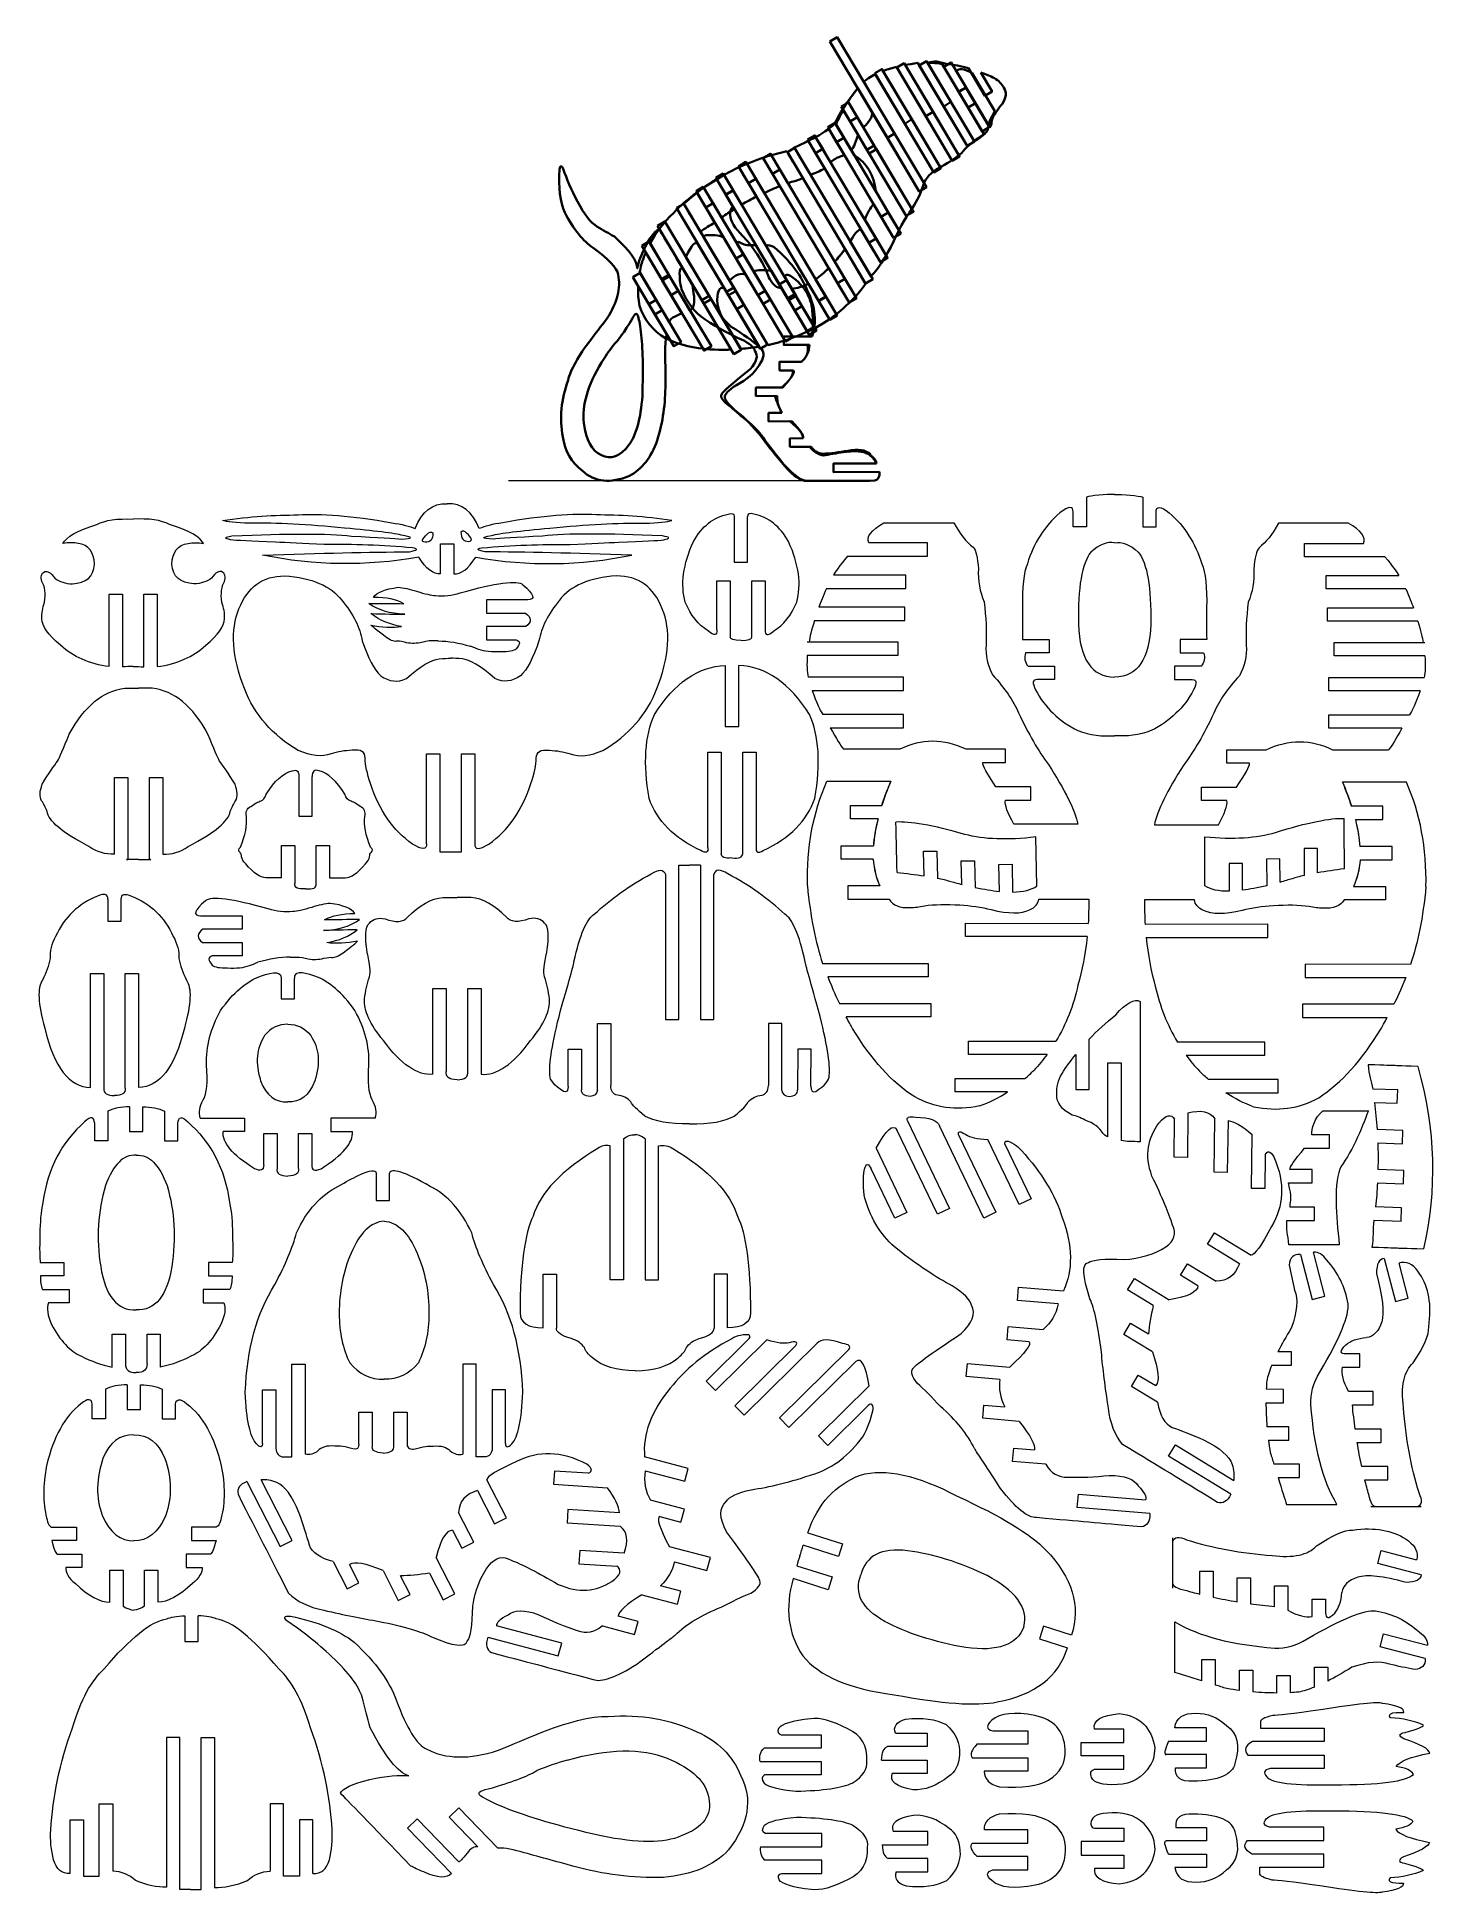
# Model space of a CAD drawing. Header units: inches. Extents: x -12.3 to -0.4, y -2.6 to 13.1.
import ezdxf

# ---------------------------------------------------------------- set-up
doc = ezdxf.new("R2010")
doc.units = ezdxf.units.IN
doc.header["$MEASUREMENT"] = 0
doc.layers.add('Layer 1', color=7, linetype='Continuous')

msp = doc.modelspace()

# ---------------------------------------------------------------- linework, layer by layer
at = {"layer": 'Layer 1', "color": 1, "lineweight": 35}
for points, knots in [([(-5.546, 13.082), (-5.546, 13.082), (-5.485, 13.118), (-5.485, 13.118), (-5.485, 13.118), (-5.485, 13.118), (-4.727, 11.845), (-4.727, 11.845), (-4.727, 11.845), (-4.727, 11.845), (-4.789, 11.808), (-4.789, 11.808), (-4.789, 11.808), (-4.789, 11.808), (-5.546, 13.082), (-5.546, 13.082)], [0, 0, 0, 0, 0.25, 0.25, 0.25, 0.25, 0.5, 0.5, 0.5, 0.5, 0.75, 0.75, 0.75, 0.75, 1, 1, 1, 1]), ([(-5.166, 12.812), (-5.166, 12.812), (-5.105, 12.848), (-5.105, 12.848), (-5.105, 12.848), (-5.105, 12.848), (-4.604, 12.007), (-4.604, 12.007), (-4.604, 12.007), (-4.604, 12.007), (-4.666, 11.97), (-4.666, 11.97), (-4.666, 11.97), (-4.666, 11.97), (-5.166, 12.812), (-5.166, 12.812)], [0, 0, 0, 0, 0.25, 0.25, 0.25, 0.25, 0.5, 0.5, 0.5, 0.5, 0.75, 0.75, 0.75, 0.75, 1, 1, 1, 1]), ([(-5.161, 12.803), (-5.161, 12.803), (-4.912, 12.384), (-4.912, 12.384), (-4.912, 12.384), (-4.912, 12.384), (-4.851, 12.421), (-4.851, 12.421), (-4.851, 12.421), (-4.851, 12.421), (-5.1, 12.839), (-5.1, 12.839)], [0, 0, 0, 0, 0.333333, 0.333333, 0.333333, 0.333333, 0.666667, 0.666667, 0.666667, 0.666667, 1, 1, 1, 1]), ([(-4.981, 12.866), (-4.981, 12.866), (-4.733, 12.448), (-4.733, 12.448), (-4.733, 12.448), (-4.733, 12.448), (-4.671, 12.485), (-4.671, 12.485), (-4.671, 12.485), (-4.671, 12.485), (-4.908, 12.882), (-4.908, 12.882)], [0, 0, 0, 0, 0.333333, 0.333333, 0.333333, 0.333333, 0.666667, 0.666667, 0.666667, 0.666667, 1, 1, 1, 1]), ([(-4.978, 12.861), (-4.978, 12.861), (-4.917, 12.897), (-4.917, 12.897), (-4.917, 12.897), (-4.917, 12.897), (-4.446, 12.106), (-4.446, 12.106), (-4.446, 12.106), (-4.446, 12.106), (-4.508, 12.07), (-4.508, 12.07), (-4.508, 12.07), (-4.508, 12.07), (-4.978, 12.861), (-4.978, 12.861)], [0, 0, 0, 0, 0.25, 0.25, 0.25, 0.25, 0.5, 0.5, 0.5, 0.5, 0.75, 0.75, 0.75, 0.75, 1, 1, 1, 1]), ([(-4.8, 12.899), (-4.8, 12.899), (-4.581, 12.531), (-4.581, 12.531), (-4.581, 12.531), (-4.581, 12.531), (-4.52, 12.568), (-4.52, 12.568), (-4.52, 12.568), (-4.52, 12.568), (-4.719, 12.902), (-4.719, 12.902)], [0, 0, 0, 0, 0.333333, 0.333333, 0.333333, 0.333333, 0.666667, 0.666667, 0.666667, 0.666667, 1, 1, 1, 1]), ([(-4.788, 12.878), (-4.788, 12.878), (-4.726, 12.914), (-4.726, 12.914), (-4.726, 12.914), (-4.726, 12.914), (-4.32, 12.232), (-4.32, 12.232), (-4.32, 12.232), (-4.32, 12.232), (-4.382, 12.196), (-4.382, 12.196), (-4.382, 12.196), (-4.382, 12.196), (-4.788, 12.878), (-4.788, 12.878)], [0, 0, 0, 0, 0.25, 0.25, 0.25, 0.25, 0.5, 0.5, 0.5, 0.5, 0.75, 0.75, 0.75, 0.75, 1, 1, 1, 1]), ([(-4.371, 12.854), (-4.431, 12.871), (-4.495, 12.884), (-4.561, 12.893), (-4.561, 12.893), (-4.644, 12.919), (-4.694, 12.917), (-4.71, 12.888)], [0, 0, 0, 0, 0.5, 0.5, 0.5, 0.5, 1, 1, 1, 1]), ([(-4.594, 12.89), (-4.594, 12.89), (-4.373, 12.52), (-4.373, 12.52), (-4.373, 12.52), (-4.373, 12.52), (-4.312, 12.557), (-4.312, 12.557), (-4.312, 12.557), (-4.312, 12.557), (-4.473, 12.828), (-4.473, 12.828)], [0, 0, 0, 0, 0.333333, 0.333333, 0.333333, 0.333333, 0.666667, 0.666667, 0.666667, 0.666667, 1, 1, 1, 1]), ([(-4.58, 12.867), (-4.58, 12.867), (-4.518, 12.904), (-4.518, 12.904), (-4.518, 12.904), (-4.518, 12.904), (-4.192, 12.356), (-4.192, 12.356), (-4.192, 12.356), (-4.192, 12.356), (-4.254, 12.319), (-4.254, 12.319), (-4.254, 12.319), (-4.254, 12.319), (-4.58, 12.867), (-4.58, 12.867)], [0, 0, 0, 0, 0.25, 0.25, 0.25, 0.25, 0.5, 0.5, 0.5, 0.5, 0.75, 0.75, 0.75, 0.75, 1, 1, 1, 1]), ([(-4.267, 12.819), (-4.267, 12.819), (-4.171, 12.658), (-4.171, 12.658), (-4.171, 12.658), (-4.171, 12.658), (-4.233, 12.621), (-4.233, 12.621), (-4.233, 12.621), (-4.233, 12.621), (-4.371, 12.854), (-4.371, 12.854)], [0, 0, 0, 0, 0.333333, 0.333333, 0.333333, 0.333333, 0.666667, 0.666667, 0.666667, 0.666667, 1, 1, 1, 1]), ([(-4.176, 12.382), (-4.177, 12.418), (-4.161, 12.454), (-4.13, 12.49), (-4.13, 12.49), (-4.114, 12.516), (-4.099, 12.536), (-4.085, 12.549), (-4.085, 12.549), (-4.05, 12.604), (-4.045, 12.65), (-4.07, 12.687), (-4.07, 12.687), (-4.088, 12.722), (-4.115, 12.749), (-4.151, 12.769), (-4.151, 12.769), (-4.19, 12.789), (-4.223, 12.803), (-4.267, 12.819)], [0, 0, 0, 0, 0.2, 0.2, 0.2, 0.2, 0.4, 0.4, 0.4, 0.4, 0.6, 0.6, 0.6, 0.6, 0.8, 0.8, 0.8, 0.8, 1, 1, 1, 1]), ([(-5.185, 12.474), (-5.293, 12.656), (-5.202, 12.503), (-5.31, 12.685), (-5.31, 12.685), (-5.349, 12.635), (-5.454, 12.501), (-5.492, 12.404), (-5.492, 12.404), (-5.511, 12.371), (-5.568, 12.327), (-5.64, 12.285), (-5.64, 12.285), (-5.704, 12.25), (-5.773, 12.215), (-5.849, 12.182)], [0, 0, 0, 0, 0.25, 0.25, 0.25, 0.25, 0.5, 0.5, 0.5, 0.5, 0.75, 0.75, 0.75, 0.75, 1, 1, 1, 1]), ([(-5.31, 12.685), (-5.31, 12.685), (-5.059, 12.263), (-5.059, 12.263), (-5.059, 12.263), (-5.059, 12.263), (-4.998, 12.3), (-4.998, 12.3), (-4.998, 12.3), (-4.998, 12.3), (-5.259, 12.74), (-5.259, 12.74)], [0, 0, 0, 0, 0.333333, 0.333333, 0.333333, 0.333333, 0.666667, 0.666667, 0.666667, 0.666667, 1, 1, 1, 1]), ([(-4.189, 12.35), (-4.189, 12.35), (-4.393, 12.692), (-4.393, 12.692), (-4.393, 12.692), (-4.393, 12.692), (-4.454, 12.656), (-4.454, 12.656), (-4.454, 12.656), (-4.454, 12.656), (-4.241, 12.297), (-4.241, 12.297)], [0, 0, 0, 0, 0.333333, 0.333333, 0.333333, 0.333333, 0.666667, 0.666667, 0.666667, 0.666667, 1, 1, 1, 1]), ([(-5.45, 12.529), (-5.45, 12.529), (-5.389, 12.565), (-5.389, 12.565), (-5.389, 12.565), (-5.389, 12.565), (-4.837, 11.637), (-4.837, 11.637), (-4.837, 11.637), (-4.837, 11.637), (-4.898, 11.601), (-4.898, 11.601), (-4.898, 11.601), (-4.898, 11.601), (-5.45, 12.529), (-5.45, 12.529)], [0, 0, 0, 0, 0.25, 0.25, 0.25, 0.25, 0.5, 0.5, 0.5, 0.5, 0.75, 0.75, 0.75, 0.75, 1, 1, 1, 1]), ([(-5.432, 12.498), (-5.432, 12.498), (-5.232, 12.161), (-5.232, 12.161), (-5.232, 12.161), (-5.232, 12.161), (-5.17, 12.198), (-5.17, 12.198), (-5.17, 12.198), (-5.17, 12.198), (-5.391, 12.57), (-5.391, 12.57)], [0, 0, 0, 0, 0.333333, 0.333333, 0.333333, 0.333333, 0.666667, 0.666667, 0.666667, 0.666667, 1, 1, 1, 1]), ([(-4.147, 12.491), (-4.182, 12.432), (-4.202, 12.38), (-4.207, 12.335), (-4.207, 12.335), (-4.213, 12.314), (-4.242, 12.286), (-4.293, 12.251), (-4.293, 12.251), (-4.348, 12.22), (-4.394, 12.181), (-4.429, 12.135), (-4.429, 12.135), (-4.495, 12.082), (-4.56, 12.04), (-4.622, 12.007), (-4.622, 12.007), (-4.673, 11.981), (-4.714, 11.943), (-4.744, 11.892), (-4.744, 11.892), (-4.77, 11.803), (-4.804, 11.729), (-4.847, 11.67), (-4.847, 11.67), (-4.917, 11.566), (-4.969, 11.473), (-5.003, 11.391), (-5.003, 11.391), (-5.077, 11.242), (-5.142, 11.142), (-5.198, 11.09)], [0, 0, 0, 0, 0.125, 0.125, 0.125, 0.125, 0.25, 0.25, 0.25, 0.25, 0.375, 0.375, 0.375, 0.375, 0.5, 0.5, 0.5, 0.5, 0.625, 0.625, 0.625, 0.625, 0.75, 0.75, 0.75, 0.75, 0.875, 0.875, 0.875, 0.875, 1, 1, 1, 1]), ([(-5.564, 12.354), (-5.564, 12.354), (-5.502, 12.39), (-5.502, 12.39), (-5.502, 12.39), (-5.502, 12.39), (-4.945, 11.452), (-4.945, 11.452), (-4.945, 11.452), (-4.945, 11.452), (-5.006, 11.416), (-5.006, 11.416), (-5.006, 11.416), (-5.006, 11.416), (-5.564, 12.354), (-5.564, 12.354)], [0, 0, 0, 0, 0.25, 0.25, 0.25, 0.25, 0.5, 0.5, 0.5, 0.5, 0.75, 0.75, 0.75, 0.75, 1, 1, 1, 1]), ([(-5.307, 12.288), (-5.307, 12.288), (-5.375, 12.403), (-5.375, 12.403), (-5.375, 12.403), (-5.375, 12.403), (-5.314, 12.439), (-5.314, 12.439), (-5.314, 12.439), (-5.314, 12.439), (-5.265, 12.357), (-5.265, 12.357)], [0, 0, 0, 0, 0.333333, 0.333333, 0.333333, 0.333333, 0.666667, 0.666667, 0.666667, 0.666667, 1, 1, 1, 1]), ([(-5.913, 12.151), (-5.804, 11.969), (-5.884, 12.104), (-5.776, 11.921), (-5.776, 11.921), (-5.829, 11.897), (-5.86, 11.896), (-5.902, 11.88)], [0, 0, 0, 0, 0.5, 0.5, 0.5, 0.5, 1, 1, 1, 1]), ([(-5.907, 12.142), (-5.907, 12.142), (-5.846, 12.179), (-5.846, 12.179), (-5.846, 12.179), (-5.846, 12.179), (-5.183, 11.064), (-5.183, 11.064), (-5.183, 11.064), (-5.183, 11.064), (-5.244, 11.027), (-5.244, 11.027), (-5.244, 11.027), (-5.244, 11.027), (-5.907, 12.142), (-5.907, 12.142)], [0, 0, 0, 0, 0.25, 0.25, 0.25, 0.25, 0.5, 0.5, 0.5, 0.5, 0.75, 0.75, 0.75, 0.75, 1, 1, 1, 1]), ([(-5.849, 12.182), (-5.812, 12.12), (-5.738, 11.997), (-5.709, 11.949), (-5.709, 11.949), (-5.659, 11.974), (-5.632, 11.978), (-5.593, 12.006), (-5.593, 12.006), (-5.593, 12.006), (-5.669, 12.134), (-5.669, 12.134), (-5.669, 12.134), (-5.669, 12.134), (-5.607, 12.17), (-5.607, 12.17), (-5.607, 12.17), (-5.607, 12.17), (-5.541, 12.058), (-5.541, 12.058), (-5.541, 12.058), (-5.504, 12.08), (-5.506, 12.093), (-5.423, 12.117), (-5.423, 12.117), (-5.423, 12.117), (-5.489, 12.227), (-5.489, 12.227), (-5.489, 12.227), (-5.489, 12.227), (-5.427, 12.263), (-5.427, 12.263), (-5.427, 12.263), (-5.427, 12.263), (-5.366, 12.16), (-5.366, 12.16)], [0, 0, 0, 0, 0.111111, 0.111111, 0.111111, 0.111111, 0.222222, 0.222222, 0.222222, 0.222222, 0.333333, 0.333333, 0.333333, 0.333333, 0.444444, 0.444444, 0.444444, 0.444444, 0.555556, 0.555556, 0.555556, 0.555556, 0.666667, 0.666667, 0.666667, 0.666667, 0.777778, 0.777778, 0.777778, 0.777778, 0.888889, 0.888889, 0.888889, 0.888889, 1, 1, 1, 1]), ([(-5.737, 12.249), (-5.737, 12.249), (-5.676, 12.285), (-5.676, 12.285), (-5.676, 12.285), (-5.676, 12.285), (-5.057, 11.245), (-5.057, 11.245), (-5.057, 11.245), (-5.057, 11.245), (-5.118, 11.209), (-5.118, 11.209), (-5.118, 11.209), (-5.118, 11.209), (-5.737, 12.249), (-5.737, 12.249)], [0, 0, 0, 0, 0.25, 0.25, 0.25, 0.25, 0.5, 0.5, 0.5, 0.5, 0.75, 0.75, 0.75, 0.75, 1, 1, 1, 1]), ([(-6.322, 12.022), (-6.322, 12.022), (-6.26, 12.059), (-6.26, 12.059), (-6.26, 12.059), (-6.26, 12.059), (-5.486, 10.756), (-5.486, 10.756), (-5.486, 10.756), (-5.486, 10.756), (-5.547, 10.72), (-5.547, 10.72), (-5.547, 10.72), (-5.547, 10.72), (-6.322, 12.022), (-6.322, 12.022)], [0, 0, 0, 0, 0.25, 0.25, 0.25, 0.25, 0.5, 0.5, 0.5, 0.5, 0.75, 0.75, 0.75, 0.75, 1, 1, 1, 1]), ([(-6.112, 12.092), (-6.112, 12.092), (-6.05, 12.129), (-6.05, 12.129), (-6.05, 12.129), (-6.05, 12.129), (-5.321, 10.903), (-5.321, 10.903), (-5.321, 10.903), (-5.321, 10.903), (-5.383, 10.867), (-5.383, 10.867), (-5.383, 10.867), (-5.383, 10.867), (-6.112, 12.092), (-6.112, 12.092)], [0, 0, 0, 0, 0.25, 0.25, 0.25, 0.25, 0.5, 0.5, 0.5, 0.5, 0.75, 0.75, 0.75, 0.75, 1, 1, 1, 1]), ([(-5.97, 11.854), (-5.97, 11.854), (-6.032, 11.959), (-6.032, 11.959), (-6.032, 11.959), (-6.032, 11.959), (-5.971, 11.996), (-5.971, 11.996), (-5.971, 11.996), (-5.971, 11.996), (-5.902, 11.88), (-5.902, 11.88)], [0, 0, 0, 0, 0.333333, 0.333333, 0.333333, 0.333333, 0.666667, 0.666667, 0.666667, 0.666667, 1, 1, 1, 1]), ([(-6.681, 11.811), (-6.681, 11.811), (-6.62, 11.848), (-6.62, 11.848), (-6.62, 11.848), (-6.62, 11.848), (-5.862, 10.573), (-5.862, 10.573), (-5.862, 10.573), (-5.862, 10.573), (-5.923, 10.537), (-5.923, 10.537), (-5.923, 10.537), (-5.923, 10.537), (-6.681, 11.811), (-6.681, 11.811)], [0, 0, 0, 0, 0.25, 0.25, 0.25, 0.25, 0.5, 0.5, 0.5, 0.5, 0.75, 0.75, 0.75, 0.75, 1, 1, 1, 1]), ([(-6.675, 11.8), (-6.675, 11.8), (-6.341, 11.239), (-6.341, 11.239), (-6.341, 11.239), (-6.341, 11.239), (-6.279, 11.276), (-6.279, 11.276), (-6.279, 11.276), (-6.279, 11.276), (-6.617, 11.841), (-6.617, 11.841)], [0, 0, 0, 0, 0.333333, 0.333333, 0.333333, 0.333333, 0.666667, 0.666667, 0.666667, 0.666667, 1, 1, 1, 1]), ([(-6.514, 11.925), (-6.514, 11.925), (-6.452, 11.961), (-6.452, 11.961), (-6.452, 11.961), (-6.452, 11.961), (-5.679, 10.661), (-5.679, 10.661), (-5.679, 10.661), (-5.679, 10.661), (-5.74, 10.624), (-5.74, 10.624), (-5.74, 10.624), (-5.74, 10.624), (-6.514, 11.925), (-6.514, 11.925)], [0, 0, 0, 0, 0.25, 0.25, 0.25, 0.25, 0.5, 0.5, 0.5, 0.5, 0.75, 0.75, 0.75, 0.75, 1, 1, 1, 1]), ([(-6.357, 11.66), (-6.357, 11.66), (-6.428, 11.78), (-6.428, 11.78), (-6.428, 11.78), (-6.428, 11.78), (-6.367, 11.817), (-6.367, 11.817), (-6.367, 11.817), (-6.367, 11.817), (-6.295, 11.697), (-6.295, 11.697)], [0, 0, 0, 0, 0.333333, 0.333333, 0.333333, 0.333333, 0.666667, 0.666667, 0.666667, 0.666667, 1, 1, 1, 1]), ([(-6.169, 11.765), (-6.169, 11.765), (-6.236, 11.879), (-6.236, 11.879), (-6.236, 11.879), (-6.236, 11.879), (-6.175, 11.915), (-6.175, 11.915), (-6.175, 11.915), (-6.175, 11.915), (-6.104, 11.796), (-6.104, 11.796)], [0, 0, 0, 0, 0.333333, 0.333333, 0.333333, 0.333333, 0.666667, 0.666667, 0.666667, 0.666667, 1, 1, 1, 1]), ([(-6.675, 11.8), (-6.75, 11.745), (-6.817, 11.685), (-6.874, 11.624), (-6.874, 11.624), (-6.955, 11.548), (-7.022, 11.462), (-7.072, 11.369)], [0, 0, 0, 0, 0.5, 0.5, 0.5, 0.5, 1, 1, 1, 1]), ([(-6.847, 11.669), (-6.847, 11.669), (-6.786, 11.705), (-6.786, 11.705), (-6.786, 11.705), (-6.786, 11.705), (-6.075, 10.511), (-6.075, 10.511), (-6.075, 10.511), (-6.075, 10.511), (-6.137, 10.475), (-6.137, 10.475), (-6.137, 10.475), (-6.137, 10.475), (-6.847, 11.669), (-6.847, 11.669)], [0, 0, 0, 0, 0.25, 0.25, 0.25, 0.25, 0.5, 0.5, 0.5, 0.5, 0.75, 0.75, 0.75, 0.75, 1, 1, 1, 1]), ([(-6.524, 11.546), (-6.524, 11.546), (-6.598, 11.672), (-6.598, 11.672), (-6.598, 11.672), (-6.598, 11.672), (-6.537, 11.709), (-6.537, 11.709), (-6.537, 11.709), (-6.537, 11.709), (-6.465, 11.588), (-6.465, 11.588)], [0, 0, 0, 0, 0.333333, 0.333333, 0.333333, 0.333333, 0.666667, 0.666667, 0.666667, 0.666667, 1, 1, 1, 1]), ([(-5.958, 10.989), (-5.997, 10.989), (-6.029, 11.014), (-6.055, 11.065), (-6.055, 11.065), (-6.066, 11.084), (-6.076, 11.107), (-6.085, 11.134), (-6.085, 11.134), (-6.107, 11.184), (-6.138, 11.239), (-6.179, 11.3), (-6.179, 11.3), (-6.212, 11.348), (-6.248, 11.393), (-6.287, 11.432), (-6.287, 11.432), (-6.353, 11.5), (-6.389, 11.558), (-6.393, 11.608), (-6.393, 11.608), (-6.396, 11.642), (-6.388, 11.666), (-6.368, 11.68)], [0, 0, 0, 0, 0.166667, 0.166667, 0.166667, 0.166667, 0.333333, 0.333333, 0.333333, 0.333333, 0.5, 0.5, 0.5, 0.5, 0.666667, 0.666667, 0.666667, 0.666667, 0.833333, 0.833333, 0.833333, 0.833333, 1, 1, 1, 1]), ([(-5.175, 11.699), (-5.175, 11.699), (-5.112, 11.595), (-5.112, 11.595), (-5.112, 11.595), (-5.112, 11.595), (-5.051, 11.631), (-5.051, 11.631), (-5.051, 11.631), (-5.051, 11.631), (-5.158, 11.812), (-5.158, 11.812)], [0, 0, 0, 0, 0.333333, 0.333333, 0.333333, 0.333333, 0.666667, 0.666667, 0.666667, 0.666667, 1, 1, 1, 1]), ([(-7.008, 11.518), (-7.008, 11.518), (-6.947, 11.555), (-6.947, 11.555), (-6.947, 11.555), (-6.947, 11.555), (-6.299, 10.466), (-6.299, 10.466), (-6.299, 10.466), (-6.299, 10.466), (-6.36, 10.429), (-6.36, 10.429), (-6.36, 10.429), (-6.36, 10.429), (-7.008, 11.518), (-7.008, 11.518)], [0, 0, 0, 0, 0.25, 0.25, 0.25, 0.25, 0.5, 0.5, 0.5, 0.5, 0.75, 0.75, 0.75, 0.75, 1, 1, 1, 1]), ([(-5.286, 11.491), (-5.286, 11.491), (-5.217, 11.374), (-5.217, 11.374), (-5.217, 11.374), (-5.217, 11.374), (-5.155, 11.411), (-5.155, 11.411), (-5.155, 11.411), (-5.155, 11.411), (-5.251, 11.572), (-5.251, 11.572)], [0, 0, 0, 0, 0.333333, 0.333333, 0.333333, 0.333333, 0.666667, 0.666667, 0.666667, 0.666667, 1, 1, 1, 1]), ([(-7.142, 11.348), (-7.142, 11.348), (-7.081, 11.384), (-7.081, 11.384), (-7.081, 11.384), (-7.081, 11.384), (-6.552, 10.496), (-6.552, 10.496), (-6.552, 10.496), (-6.552, 10.496), (-6.614, 10.459), (-6.614, 10.459), (-6.614, 10.459), (-6.614, 10.459), (-7.142, 11.348), (-7.142, 11.348)], [0, 0, 0, 0, 0.25, 0.25, 0.25, 0.25, 0.5, 0.5, 0.5, 0.5, 0.75, 0.75, 0.75, 0.75, 1, 1, 1, 1]), ([(-7.109, 11.291), (-7.109, 11.291), (-6.893, 10.929), (-6.893, 10.929), (-6.893, 10.929), (-6.893, 10.929), (-6.832, 10.965), (-6.832, 10.965), (-6.832, 10.965), (-6.832, 10.965), (-7.072, 11.369), (-7.072, 11.369)], [0, 0, 0, 0, 0.333333, 0.333333, 0.333333, 0.333333, 0.666667, 0.666667, 0.666667, 0.666667, 1, 1, 1, 1]), ([(-5.556, 11.159), (-5.556, 11.159), (-5.481, 11.032), (-5.481, 11.032), (-5.481, 11.032), (-5.481, 11.032), (-5.419, 11.068), (-5.419, 11.068), (-5.419, 11.068), (-5.419, 11.068), (-5.505, 11.213), (-5.505, 11.213)], [0, 0, 0, 0, 0.333333, 0.333333, 0.333333, 0.333333, 0.666667, 0.666667, 0.666667, 0.666667, 1, 1, 1, 1]), ([(-7.218, 11.082), (-7.218, 11.082), (-7.157, 11.118), (-7.157, 11.118), (-7.157, 11.118), (-7.157, 11.118), (-6.808, 10.531), (-6.808, 10.531), (-6.808, 10.531), (-6.808, 10.531), (-6.869, 10.495), (-6.869, 10.495), (-6.869, 10.495), (-6.869, 10.495), (-7.218, 11.082), (-7.218, 11.082)], [0, 0, 0, 0, 0.25, 0.25, 0.25, 0.25, 0.5, 0.5, 0.5, 0.5, 0.75, 0.75, 0.75, 0.75, 1, 1, 1, 1]), ([(-7.173, 11.006), (-7.173, 11.006), (-7.03, 10.764), (-7.03, 10.764), (-7.03, 10.764), (-7.03, 10.764), (-6.968, 10.801), (-6.968, 10.801), (-6.968, 10.801), (-6.968, 10.801), (-7.16, 11.123), (-7.16, 11.123)], [0, 0, 0, 0, 0.333333, 0.333333, 0.333333, 0.333333, 0.666667, 0.666667, 0.666667, 0.666667, 1, 1, 1, 1]), ([(-5.729, 11.026), (-5.729, 11.026), (-5.641, 10.878), (-5.641, 10.878), (-5.641, 10.878), (-5.641, 10.878), (-5.58, 10.915), (-5.58, 10.915), (-5.58, 10.915), (-5.58, 10.915), (-5.668, 11.063), (-5.668, 11.063)], [0, 0, 0, 0, 0.333333, 0.333333, 0.333333, 0.333333, 0.666667, 0.666667, 0.666667, 0.666667, 1, 1, 1, 1]), ([(-6.303, 10.473), (-6.303, 10.473), (-6.554, 10.895), (-6.554, 10.895), (-6.554, 10.895), (-6.554, 10.895), (-6.616, 10.858), (-6.616, 10.858), (-6.616, 10.858), (-6.616, 10.858), (-6.383, 10.468), (-6.383, 10.468)], [0, 0, 0, 0, 0.333333, 0.333333, 0.333333, 0.333333, 0.666667, 0.666667, 0.666667, 0.666667, 1, 1, 1, 1]), ([(-6.073, 10.505), (-6.073, 10.505), (-6.362, 10.993), (-6.362, 10.993), (-6.362, 10.993), (-6.362, 10.993), (-6.423, 10.956), (-6.423, 10.956), (-6.423, 10.956), (-6.423, 10.956), (-6.147, 10.492), (-6.147, 10.492)], [0, 0, 0, 0, 0.333333, 0.333333, 0.333333, 0.333333, 0.666667, 0.666667, 0.666667, 0.666667, 1, 1, 1, 1]), ([(-5.871, 10.983), (-5.871, 10.983), (-5.783, 10.835), (-5.783, 10.835), (-5.783, 10.835), (-5.783, 10.835), (-5.844, 10.799), (-5.844, 10.799), (-5.844, 10.799), (-5.844, 10.799), (-5.958, 10.989), (-5.958, 10.989)], [0, 0, 0, 0, 0.333333, 0.333333, 0.333333, 0.333333, 0.666667, 0.666667, 0.666667, 0.666667, 1, 1, 1, 1]), ([(-7.161, 10.839), (-7.119, 10.716), (-7.046, 10.624), (-6.941, 10.564), (-6.941, 10.564), (-6.812, 10.499), (-6.649, 10.466), (-6.455, 10.465), (-6.455, 10.465), (-6.444, 10.465), (-6.434, 10.466), (-6.423, 10.466), (-6.423, 10.466), (-6.41, 10.466), (-6.396, 10.467), (-6.383, 10.468)], [0, 0, 0, 0, 0.25, 0.25, 0.25, 0.25, 0.5, 0.5, 0.5, 0.5, 0.75, 0.75, 0.75, 0.75, 1, 1, 1, 1])]:
    msp.add_open_spline(points, degree=3, knots=knots, dxfattribs=at)
for points in [[(-5.161, 12.803), (-5.205, 12.78), (-5.238, 12.759), (-5.259, 12.74)], [(-4.981, 12.866), (-5.033, 12.853), (-5.071, 12.841), (-5.095, 12.831)], [(-4.8, 12.899), (-4.845, 12.893), (-4.88, 12.887), (-4.908, 12.882)], [(-4.594, 12.89), (-4.659, 12.9), (-4.701, 12.903), (-4.719, 12.902)], [(-4.71, 12.888), (-4.71, 12.888), (-4.325, 12.24), (-4.325, 12.24)], [(-4.473, 12.828), (-4.453, 12.857), (-4.408, 12.852), (-4.339, 12.813)], [(-4.339, 12.813), (-4.339, 12.813), (-4.147, 12.491), (-4.147, 12.491)], [(-5.31, 12.685), (-5.355, 12.629), (-5.382, 12.591), (-5.391, 12.57)], [(-5.432, 12.498), (-5.466, 12.44), (-5.487, 12.399), (-5.495, 12.377)], [(-5.265, 12.357), (-5.237, 12.369), (-5.194, 12.418), (-5.185, 12.474)], [(-5.341, 12.118), (-5.341, 12.118), (-5.495, 12.377), (-5.495, 12.377)], [(-4.325, 12.24), (-4.289, 12.261), (-4.263, 12.278), (-4.241, 12.297)], [(-4.189, 12.351), (-4.181, 12.363), (-4.178, 12.372), (-4.176, 12.382)], [(-5.913, 12.151), (-6.261, 12.071), (-6.544, 11.921), (-6.786, 11.705)], [(-5.366, 12.16), (-5.351, 12.166), (-5.336, 12.206), (-5.307, 12.288)], [(-5.158, 11.812), (-5.171, 11.946), (-5.232, 12.048), (-5.341, 12.118)], [(-6.506, 11.911), (-6.544, 11.888), (-6.582, 11.864), (-6.617, 11.841)], [(-6.506, 11.911), (-6.46, 11.834), (-6.414, 11.757), (-6.368, 11.68)], [(-5.97, 11.854), (-6.017, 11.835), (-6.059, 11.817), (-6.104, 11.796)], [(-6.644, 11.467), (-6.753, 11.65), (-6.677, 11.523), (-6.786, 11.705)], [(-6.357, 11.66), (-6.395, 11.636), (-6.428, 11.614), (-6.465, 11.588)], [(-6.169, 11.765), (-6.21, 11.744), (-6.255, 11.719), (-6.295, 11.697)], [(-5.251, 11.572), (-5.215, 11.649), (-5.189, 11.691), (-5.175, 11.699)], [(-6.524, 11.546), (-6.563, 11.517), (-6.606, 11.5), (-6.644, 11.467)], [(-5.374, 11.385), (-5.339, 11.446), (-5.31, 11.481), (-5.286, 11.491)], [(-5.198, 11.09), (-5.198, 11.09), (-5.374, 11.385), (-5.374, 11.385)], [(-7.16, 11.123), (-7.157, 11.139), (-7.15, 11.171), (-7.146, 11.187)], [(-7.109, 11.291), (-7.123, 11.258), (-7.135, 11.222), (-7.146, 11.187)], [(-5.418, 11.32), (-5.448, 11.281), (-5.476, 11.246), (-5.505, 11.213)], [(-5.505, 11.213), (-5.48, 11.241), (-5.451, 11.277), (-5.418, 11.32)], [(-5.243, 11.025), (-5.243, 11.025), (-5.418, 11.32), (-5.418, 11.32)], [(-5.556, 11.159), (-5.594, 11.121), (-5.631, 11.089), (-5.668, 11.063)], [(-5.556, 11.159), (-5.597, 11.118), (-5.634, 11.086), (-5.668, 11.063)], [(-7.161, 10.839), (-7.172, 10.893), (-7.176, 10.948), (-7.173, 11.006)], [(-5.729, 11.026), (-5.777, 11.002), (-5.823, 10.987), (-5.871, 10.983)], [(-5.729, 11.026), (-5.778, 11.001), (-5.825, 10.987), (-5.871, 10.983)], [(-5.672, 10.649), (-5.493, 10.75), (-5.35, 10.876), (-5.243, 11.025)], [(-5.672, 10.649), (-5.822, 10.578), (-5.956, 10.53), (-6.073, 10.505)], [(-6.147, 10.492), (-6.22, 10.481), (-6.272, 10.475), (-6.303, 10.473)]]:
    msp.add_open_spline(points, degree=3, dxfattribs=at)
at = {"layer": 'Layer 1', "lineweight": 35}
for points, knots in [([(-4.58, 12.867), (-4.58, 12.867), (-4.518, 12.904), (-4.518, 12.904), (-4.518, 12.904), (-4.518, 12.904), (-4.391, 12.69), (-4.391, 12.69), (-4.391, 12.69), (-4.391, 12.69), (-4.452, 12.653), (-4.452, 12.653), (-4.452, 12.653), (-4.452, 12.653), (-4.58, 12.867), (-4.58, 12.867)], [0, 0, 0, 0, 0.25, 0.25, 0.25, 0.25, 0.5, 0.5, 0.5, 0.5, 0.75, 0.75, 0.75, 0.75, 1, 1, 1, 1]), ([(-5.45, 12.529), (-5.45, 12.529), (-5.389, 12.565), (-5.389, 12.565), (-5.389, 12.565), (-5.389, 12.565), (-5.314, 12.439), (-5.314, 12.439), (-5.314, 12.439), (-5.314, 12.439), (-5.375, 12.403), (-5.375, 12.403), (-5.375, 12.403), (-5.375, 12.403), (-5.45, 12.529), (-5.45, 12.529)], [0, 0, 0, 0, 0.25, 0.25, 0.25, 0.25, 0.5, 0.5, 0.5, 0.5, 0.75, 0.75, 0.75, 0.75, 1, 1, 1, 1]), ([(-4.733, 12.448), (-4.733, 12.448), (-4.671, 12.485), (-4.671, 12.485), (-4.671, 12.485), (-4.671, 12.485), (-4.446, 12.106), (-4.446, 12.106), (-4.446, 12.106), (-4.446, 12.106), (-4.508, 12.07), (-4.508, 12.07), (-4.508, 12.07), (-4.508, 12.07), (-4.733, 12.448), (-4.733, 12.448)], [0, 0, 0, 0, 0.25, 0.25, 0.25, 0.25, 0.5, 0.5, 0.5, 0.5, 0.75, 0.75, 0.75, 0.75, 1, 1, 1, 1]), ([(-4.581, 12.531), (-4.581, 12.531), (-4.52, 12.568), (-4.52, 12.568), (-4.52, 12.568), (-4.52, 12.568), (-4.32, 12.232), (-4.32, 12.232), (-4.32, 12.232), (-4.32, 12.232), (-4.382, 12.196), (-4.382, 12.196), (-4.382, 12.196), (-4.382, 12.196), (-4.581, 12.531), (-4.581, 12.531)], [0, 0, 0, 0, 0.25, 0.25, 0.25, 0.25, 0.5, 0.5, 0.5, 0.5, 0.75, 0.75, 0.75, 0.75, 1, 1, 1, 1]), ([(-4.373, 12.52), (-4.373, 12.52), (-4.312, 12.557), (-4.312, 12.557), (-4.312, 12.557), (-4.312, 12.557), (-4.192, 12.356), (-4.192, 12.356), (-4.192, 12.356), (-4.192, 12.356), (-4.254, 12.319), (-4.254, 12.319), (-4.254, 12.319), (-4.254, 12.319), (-4.373, 12.52), (-4.373, 12.52)], [0, 0, 0, 0, 0.25, 0.25, 0.25, 0.25, 0.5, 0.5, 0.5, 0.5, 0.75, 0.75, 0.75, 0.75, 1, 1, 1, 1]), ([(-5.564, 12.354), (-5.564, 12.354), (-5.502, 12.39), (-5.502, 12.39), (-5.502, 12.39), (-5.502, 12.39), (-5.428, 12.264), (-5.428, 12.264), (-5.428, 12.264), (-5.428, 12.264), (-5.489, 12.228), (-5.489, 12.228), (-5.489, 12.228), (-5.489, 12.228), (-5.564, 12.354), (-5.564, 12.354)], [0, 0, 0, 0, 0.25, 0.25, 0.25, 0.25, 0.5, 0.5, 0.5, 0.5, 0.75, 0.75, 0.75, 0.75, 1, 1, 1, 1]), ([(-5.059, 12.263), (-5.059, 12.263), (-4.998, 12.3), (-4.998, 12.3), (-4.998, 12.3), (-4.998, 12.3), (-4.727, 11.845), (-4.727, 11.845), (-4.727, 11.845), (-4.727, 11.845), (-4.789, 11.808), (-4.789, 11.808), (-4.789, 11.808), (-4.789, 11.808), (-5.059, 12.263), (-5.059, 12.263)], [0, 0, 0, 0, 0.25, 0.25, 0.25, 0.25, 0.5, 0.5, 0.5, 0.5, 0.75, 0.75, 0.75, 0.75, 1, 1, 1, 1]), ([(-4.912, 12.384), (-4.912, 12.384), (-4.851, 12.421), (-4.851, 12.421), (-4.851, 12.421), (-4.851, 12.421), (-4.604, 12.007), (-4.604, 12.007), (-4.604, 12.007), (-4.604, 12.007), (-4.666, 11.97), (-4.666, 11.97), (-4.666, 11.97), (-4.666, 11.97), (-4.912, 12.384), (-4.912, 12.384)], [0, 0, 0, 0, 0.25, 0.25, 0.25, 0.25, 0.5, 0.5, 0.5, 0.5, 0.75, 0.75, 0.75, 0.75, 1, 1, 1, 1]), ([(-5.737, 12.249), (-5.737, 12.249), (-5.676, 12.285), (-5.676, 12.285), (-5.676, 12.285), (-5.676, 12.285), (-5.607, 12.17), (-5.607, 12.17), (-5.607, 12.17), (-5.607, 12.17), (-5.669, 12.134), (-5.669, 12.134), (-5.669, 12.134), (-5.669, 12.134), (-5.737, 12.249), (-5.737, 12.249)], [0, 0, 0, 0, 0.25, 0.25, 0.25, 0.25, 0.5, 0.5, 0.5, 0.5, 0.75, 0.75, 0.75, 0.75, 1, 1, 1, 1]), ([(-5.213, 12.13), (-5.213, 12.13), (-5.152, 12.167), (-5.152, 12.167), (-5.152, 12.167), (-5.152, 12.167), (-4.837, 11.637), (-4.837, 11.637), (-4.837, 11.637), (-4.837, 11.637), (-4.898, 11.601), (-4.898, 11.601), (-4.898, 11.601), (-4.898, 11.601), (-5.213, 12.13), (-5.213, 12.13)], [0, 0, 0, 0, 0.25, 0.25, 0.25, 0.25, 0.5, 0.5, 0.5, 0.5, 0.75, 0.75, 0.75, 0.75, 1, 1, 1, 1]), ([(-6.993, 11.488), (-7.019, 11.486), (-7.057, 11.441), (-7.105, 11.355), (-7.105, 11.355), (-7.147, 11.273), (-7.172, 11.207), (-7.18, 11.158), (-7.18, 11.158), (-7.18, 11.218), (-7.245, 11.307), (-7.374, 11.426), (-7.374, 11.426), (-7.422, 11.453), (-7.471, 11.481), (-7.522, 11.511), (-7.522, 11.511), (-7.574, 11.542), (-7.629, 11.613), (-7.688, 11.723), (-7.688, 11.723), (-7.74, 11.822), (-7.78, 11.915), (-7.808, 12), (-7.808, 12), (-7.822, 12.033), (-7.833, 12.032), (-7.841, 11.997), (-7.841, 11.997), (-7.849, 11.843), (-7.834, 11.72), (-7.796, 11.629), (-7.796, 11.629), (-7.72, 11.488), (-7.64, 11.388), (-7.555, 11.331), (-7.555, 11.331), (-7.424, 11.237), (-7.353, 11.161), (-7.342, 11.103), (-7.342, 11.103), (-7.318, 10.99), (-7.349, 10.867), (-7.435, 10.734), (-7.435, 10.734), (-7.492, 10.66), (-7.539, 10.6), (-7.575, 10.551), (-7.575, 10.551), (-7.681, 10.412), (-7.745, 10.297), (-7.767, 10.208), (-7.767, 10.208), (-7.826, 10.043), (-7.841, 9.883), (-7.812, 9.727)], [0, 0, 0, 0, 0.071429, 0.071429, 0.071429, 0.071429, 0.142857, 0.142857, 0.142857, 0.142857, 0.214286, 0.214286, 0.214286, 0.214286, 0.285714, 0.285714, 0.285714, 0.285714, 0.357143, 0.357143, 0.357143, 0.357143, 0.428571, 0.428571, 0.428571, 0.428571, 0.5, 0.5, 0.5, 0.5, 0.571429, 0.571429, 0.571429, 0.571429, 0.642857, 0.642857, 0.642857, 0.642857, 0.714286, 0.714286, 0.714286, 0.714286, 0.785714, 0.785714, 0.785714, 0.785714, 0.857143, 0.857143, 0.857143, 0.857143, 0.928571, 0.928571, 0.928571, 0.928571, 1, 1, 1, 1]), ([(-6.513, 11.924), (-6.513, 11.924), (-6.452, 11.96), (-6.452, 11.96), (-6.452, 11.96), (-6.452, 11.96), (-6.368, 11.82), (-6.368, 11.82), (-6.368, 11.82), (-6.368, 11.82), (-6.43, 11.783), (-6.43, 11.783), (-6.43, 11.783), (-6.43, 11.783), (-6.513, 11.924), (-6.513, 11.924)], [0, 0, 0, 0, 0.25, 0.25, 0.25, 0.25, 0.5, 0.5, 0.5, 0.5, 0.75, 0.75, 0.75, 0.75, 1, 1, 1, 1]), ([(-6.847, 11.669), (-6.847, 11.669), (-6.786, 11.705), (-6.786, 11.705), (-6.786, 11.705), (-6.786, 11.705), (-6.362, 10.993), (-6.362, 10.993), (-6.362, 10.993), (-6.362, 10.993), (-6.423, 10.956), (-6.423, 10.956), (-6.423, 10.956), (-6.423, 10.956), (-6.847, 11.669), (-6.847, 11.669)], [0, 0, 0, 0, 0.25, 0.25, 0.25, 0.25, 0.5, 0.5, 0.5, 0.5, 0.75, 0.75, 0.75, 0.75, 1, 1, 1, 1]), ([(-7.008, 11.518), (-7.008, 11.518), (-6.947, 11.555), (-6.947, 11.555), (-6.947, 11.555), (-6.947, 11.555), (-6.554, 10.895), (-6.554, 10.895), (-6.554, 10.895), (-6.554, 10.895), (-6.616, 10.858), (-6.616, 10.858), (-6.616, 10.858), (-6.616, 10.858), (-7.008, 11.518), (-7.008, 11.518)], [0, 0, 0, 0, 0.25, 0.25, 0.25, 0.25, 0.5, 0.5, 0.5, 0.5, 0.75, 0.75, 0.75, 0.75, 1, 1, 1, 1]), ([(-5.112, 11.595), (-5.112, 11.595), (-5.051, 11.631), (-5.051, 11.631), (-5.051, 11.631), (-5.051, 11.631), (-4.945, 11.452), (-4.945, 11.452), (-4.945, 11.452), (-4.945, 11.452), (-5.006, 11.416), (-5.006, 11.416), (-5.006, 11.416), (-5.006, 11.416), (-5.112, 11.595), (-5.112, 11.595)], [0, 0, 0, 0, 0.25, 0.25, 0.25, 0.25, 0.5, 0.5, 0.5, 0.5, 0.75, 0.75, 0.75, 0.75, 1, 1, 1, 1]), ([(-7.142, 11.348), (-7.142, 11.348), (-7.081, 11.384), (-7.081, 11.384), (-7.081, 11.384), (-7.081, 11.384), (-6.912, 11.101), (-6.912, 11.101), (-6.912, 11.101), (-6.912, 11.101), (-6.974, 11.064), (-6.974, 11.064), (-6.974, 11.064), (-6.974, 11.064), (-7.142, 11.348), (-7.142, 11.348)], [0, 0, 0, 0, 0.25, 0.25, 0.25, 0.25, 0.5, 0.5, 0.5, 0.5, 0.75, 0.75, 0.75, 0.75, 1, 1, 1, 1]), ([(-6.734, 10.8), (-6.699, 10.816), (-6.689, 10.865), (-6.702, 10.946), (-6.702, 10.946), (-6.706, 10.98), (-6.71, 11.005), (-6.714, 11.02), (-6.714, 11.02), (-6.873, 11.288), (-6.966, 11.444), (-6.993, 11.488)], [0, 0, 0, 0, 0.333333, 0.333333, 0.333333, 0.333333, 0.666667, 0.666667, 0.666667, 0.666667, 1, 1, 1, 1]), ([(-5.217, 11.374), (-5.217, 11.374), (-5.155, 11.411), (-5.155, 11.411), (-5.155, 11.411), (-5.155, 11.411), (-5.057, 11.245), (-5.057, 11.245), (-5.057, 11.245), (-5.057, 11.245), (-5.118, 11.209), (-5.118, 11.209), (-5.118, 11.209), (-5.118, 11.209), (-5.217, 11.374), (-5.217, 11.374)], [0, 0, 0, 0, 0.25, 0.25, 0.25, 0.25, 0.5, 0.5, 0.5, 0.5, 0.75, 0.75, 0.75, 0.75, 1, 1, 1, 1]), ([(-6.341, 11.239), (-6.341, 11.239), (-6.279, 11.276), (-6.279, 11.276), (-6.279, 11.276), (-6.279, 11.276), (-5.862, 10.573), (-5.862, 10.573), (-5.862, 10.573), (-5.862, 10.573), (-5.923, 10.537), (-5.923, 10.537), (-5.923, 10.537), (-5.923, 10.537), (-6.341, 11.239), (-6.341, 11.239)], [0, 0, 0, 0, 0.25, 0.25, 0.25, 0.25, 0.5, 0.5, 0.5, 0.5, 0.75, 0.75, 0.75, 0.75, 1, 1, 1, 1]), ([(-7.218, 11.082), (-7.218, 11.082), (-7.157, 11.118), (-7.157, 11.118), (-7.157, 11.118), (-7.157, 11.118), (-7.021, 10.89), (-7.021, 10.89), (-7.021, 10.89), (-7.021, 10.89), (-7.083, 10.854), (-7.083, 10.854), (-7.083, 10.854), (-7.083, 10.854), (-7.218, 11.082), (-7.218, 11.082)], [0, 0, 0, 0, 0.25, 0.25, 0.25, 0.25, 0.5, 0.5, 0.5, 0.5, 0.75, 0.75, 0.75, 0.75, 1, 1, 1, 1]), ([(-6.804, 10.779), (-6.804, 10.779), (-6.968, 11.054), (-6.968, 11.054), (-6.968, 11.054), (-6.968, 11.054), (-6.906, 11.091), (-6.906, 11.091), (-6.906, 11.091), (-6.906, 11.091), (-6.734, 10.8), (-6.734, 10.8)], [0, 0, 0, 0, 0.333333, 0.333333, 0.333333, 0.333333, 0.666667, 0.666667, 0.666667, 0.666667, 1, 1, 1, 1]), ([(-5.481, 11.032), (-5.481, 11.032), (-5.419, 11.068), (-5.419, 11.068), (-5.419, 11.068), (-5.419, 11.068), (-5.321, 10.903), (-5.321, 10.903), (-5.321, 10.903), (-5.321, 10.903), (-5.383, 10.867), (-5.383, 10.867), (-5.383, 10.867), (-5.383, 10.867), (-5.481, 11.032), (-5.481, 11.032)], [0, 0, 0, 0, 0.25, 0.25, 0.25, 0.25, 0.5, 0.5, 0.5, 0.5, 0.75, 0.75, 0.75, 0.75, 1, 1, 1, 1]), ([(-6.929, 10.595), (-6.929, 10.595), (-7.083, 10.854), (-7.083, 10.854), (-7.083, 10.854), (-7.083, 10.854), (-7.021, 10.89), (-7.021, 10.89), (-7.021, 10.89), (-7.021, 10.89), (-6.909, 10.701), (-6.909, 10.701)], [0, 0, 0, 0, 0.333333, 0.333333, 0.333333, 0.333333, 0.666667, 0.666667, 0.666667, 0.666667, 1, 1, 1, 1]), ([(-6.893, 10.929), (-6.893, 10.929), (-6.832, 10.965), (-6.832, 10.965), (-6.832, 10.965), (-6.832, 10.965), (-6.552, 10.496), (-6.552, 10.496), (-6.552, 10.496), (-6.552, 10.496), (-6.614, 10.459), (-6.614, 10.459), (-6.614, 10.459), (-6.614, 10.459), (-6.893, 10.929), (-6.893, 10.929)], [0, 0, 0, 0, 0.25, 0.25, 0.25, 0.25, 0.5, 0.5, 0.5, 0.5, 0.75, 0.75, 0.75, 0.75, 1, 1, 1, 1]), ([(-5.643, 10.882), (-5.643, 10.882), (-5.582, 10.918), (-5.582, 10.918), (-5.582, 10.918), (-5.582, 10.918), (-5.486, 10.756), (-5.486, 10.756), (-5.486, 10.756), (-5.486, 10.756), (-5.547, 10.72), (-5.547, 10.72), (-5.547, 10.72), (-5.547, 10.72), (-5.643, 10.882), (-5.643, 10.882)], [0, 0, 0, 0, 0.25, 0.25, 0.25, 0.25, 0.5, 0.5, 0.5, 0.5, 0.75, 0.75, 0.75, 0.75, 1, 1, 1, 1]), ([(-7.137, 10.076), (-7.129, 10.305), (-7.133, 10.485), (-7.149, 10.617), (-7.149, 10.617), (-7.158, 10.687), (-7.167, 10.734), (-7.176, 10.756), (-7.176, 10.756), (-7.186, 10.782), (-7.201, 10.773), (-7.223, 10.729), (-7.223, 10.729), (-7.289, 10.618), (-7.344, 10.542), (-7.386, 10.501)], [0, 0, 0, 0, 0.25, 0.25, 0.25, 0.25, 0.5, 0.5, 0.5, 0.5, 0.75, 0.75, 0.75, 0.75, 1, 1, 1, 1]), ([(-7.03, 10.764), (-7.03, 10.764), (-6.968, 10.801), (-6.968, 10.801), (-6.968, 10.801), (-6.968, 10.801), (-6.808, 10.531), (-6.808, 10.531), (-6.808, 10.531), (-6.808, 10.531), (-6.869, 10.495), (-6.869, 10.495), (-6.869, 10.495), (-6.869, 10.495), (-7.03, 10.764), (-7.03, 10.764)], [0, 0, 0, 0, 0.25, 0.25, 0.25, 0.25, 0.5, 0.5, 0.5, 0.5, 0.75, 0.75, 0.75, 0.75, 1, 1, 1, 1]), ([(-6.909, 10.701), (-6.905, 10.721), (-6.888, 10.736), (-6.86, 10.748), (-6.86, 10.748), (-6.823, 10.764), (-6.804, 10.775), (-6.804, 10.779)], [0, 0, 0, 0, 0.5, 0.5, 0.5, 0.5, 1, 1, 1, 1]), ([(-5.844, 10.799), (-5.844, 10.799), (-5.783, 10.835), (-5.783, 10.835), (-5.783, 10.835), (-5.783, 10.835), (-5.679, 10.661), (-5.679, 10.661), (-5.679, 10.661), (-5.679, 10.661), (-5.74, 10.624), (-5.74, 10.624), (-5.74, 10.624), (-5.74, 10.624), (-5.844, 10.799), (-5.844, 10.799)], [0, 0, 0, 0, 0.25, 0.25, 0.25, 0.25, 0.5, 0.5, 0.5, 0.5, 0.75, 0.75, 0.75, 0.75, 1, 1, 1, 1]), ([(-6.942, 10.174), (-6.942, 10.279), (-6.942, 10.377), (-6.943, 10.469), (-6.943, 10.469), (-6.943, 10.534), (-6.938, 10.576), (-6.929, 10.595)], [0, 0, 0, 0, 0.5, 0.5, 0.5, 0.5, 1, 1, 1, 1]), ([(-7.645, 9.437), (-7.542, 9.343), (-7.409, 9.329), (-7.245, 9.396), (-7.245, 9.396), (-7.141, 9.452), (-7.063, 9.551), (-7.011, 9.696), (-7.011, 9.696), (-6.963, 9.854), (-6.94, 10.013), (-6.942, 10.174)], [0, 0, 0, 0, 0.333333, 0.333333, 0.333333, 0.333333, 0.666667, 0.666667, 0.666667, 0.666667, 1, 1, 1, 1]), ([(-7.633, 9.845), (-7.615, 9.698), (-7.565, 9.607), (-7.485, 9.572), (-7.485, 9.572), (-7.404, 9.529), (-7.326, 9.559), (-7.25, 9.661), (-7.25, 9.661), (-7.189, 9.738), (-7.151, 9.877), (-7.137, 10.076)], [0, 0, 0, 0, 0.333333, 0.333333, 0.333333, 0.333333, 0.666667, 0.666667, 0.666667, 0.666667, 1, 1, 1, 1])]:
    msp.add_open_spline(points, degree=3, knots=knots, dxfattribs=at)
at = {"layer": 'Layer 1', "color": 3, "lineweight": 35}
for points in [[(-6.768, 11.252), (-6.722, 11.355), (-6.688, 11.392), (-6.666, 11.361)], [(-6.82, 11.135), (-6.813, 11.166), (-6.801, 11.168), (-6.784, 11.138)], [(-6.397, 11.053), (-6.348, 11.105), (-6.301, 11.121), (-6.258, 11.101)], [(-6.193, 11.13), (-6.162, 11.144), (-6.112, 11.146), (-6.043, 11.135)], [(-5.926, 11.078), (-5.929, 11.105), (-5.914, 11.11), (-5.881, 11.094)], [(-6.501, 10.924), (-6.493, 10.983), (-6.472, 11.003), (-6.44, 10.986)], [(-5.737, 10.507), (-5.724, 10.442), (-5.743, 10.394), (-5.794, 10.362)], [(-5.719, 10.508), (-5.724, 10.45), (-5.746, 10.402), (-5.787, 10.362)], [(-5.864, 10.291), (-5.849, 10.26), (-5.879, 10.212), (-5.955, 10.146)], [(-5.856, 10.291), (-5.84, 10.279), (-5.87, 10.23), (-5.946, 10.146)], [(-6.012, 10.074), (-5.994, 10.018), (-5.974, 9.97), (-5.955, 9.93)], [(-5.993, 10.074), (-5.996, 10.025), (-5.982, 9.977), (-5.954, 9.93)], [(-5.886, 9.859), (-5.807, 9.795), (-5.77, 9.746), (-5.775, 9.715)], [(-5.869, 9.859), (-5.801, 9.788), (-5.769, 9.74), (-5.774, 9.715)]]:
    msp.add_open_spline(points, degree=3, dxfattribs=at)
for points, knots in [([(-6.614, 11.413), (-6.614, 11.413), (-6.345, 10.964), (-6.345, 10.964), (-6.345, 10.964), (-6.345, 10.964), (-6.407, 10.928), (-6.407, 10.928), (-6.407, 10.928), (-6.407, 10.928), (-6.666, 11.361), (-6.666, 11.361)], [0, 0, 0, 0, 0.333333, 0.333333, 0.333333, 0.333333, 0.666667, 0.666667, 0.666667, 0.666667, 1, 1, 1, 1]), ([(-6.614, 11.413), (-6.622, 11.432), (-6.608, 11.44), (-6.571, 11.437), (-6.571, 11.437), (-6.496, 11.442), (-6.452, 11.431), (-6.44, 11.403)], [0, 0, 0, 0, 0.5, 0.5, 0.5, 0.5, 1, 1, 1, 1]), ([(-6.333, 11.363), (-6.333, 11.363), (-6.096, 10.967), (-6.096, 10.967), (-6.096, 10.967), (-6.096, 10.967), (-6.157, 10.93), (-6.157, 10.93), (-6.157, 10.93), (-6.157, 10.93), (-6.44, 11.403), (-6.44, 11.403)], [0, 0, 0, 0, 0.333333, 0.333333, 0.333333, 0.333333, 0.666667, 0.666667, 0.666667, 0.666667, 1, 1, 1, 1]), ([(-6.333, 11.363), (-6.34, 11.384), (-6.327, 11.386), (-6.294, 11.368), (-6.294, 11.368), (-6.272, 11.355), (-6.232, 11.35), (-6.175, 11.353)], [0, 0, 0, 0, 0.5, 0.5, 0.5, 0.5, 1, 1, 1, 1]), ([(-6.081, 11.335), (-6.081, 11.335), (-5.914, 11.057), (-5.914, 11.057), (-5.914, 11.057), (-5.914, 11.057), (-5.976, 11.02), (-5.976, 11.02), (-5.976, 11.02), (-5.976, 11.02), (-6.175, 11.353), (-6.175, 11.353)], [0, 0, 0, 0, 0.333333, 0.333333, 0.333333, 0.333333, 0.666667, 0.666667, 0.666667, 0.666667, 1, 1, 1, 1]), ([(-6.081, 11.335), (-6.087, 11.358), (-6.07, 11.36), (-6.03, 11.341), (-6.03, 11.341), (-6.016, 11.334), (-6.003, 11.324), (-5.99, 11.311)], [0, 0, 0, 0, 0.5, 0.5, 0.5, 0.5, 1, 1, 1, 1]), ([(-6.768, 11.252), (-6.768, 11.252), (-6.571, 10.923), (-6.571, 10.923), (-6.571, 10.923), (-6.571, 10.923), (-6.633, 10.886), (-6.633, 10.886), (-6.633, 10.886), (-6.633, 10.886), (-6.784, 11.138), (-6.784, 11.138)], [0, 0, 0, 0, 0.333333, 0.333333, 0.333333, 0.333333, 0.666667, 0.666667, 0.666667, 0.666667, 1, 1, 1, 1]), ([(-5.99, 11.311), (-5.87, 11.201), (-5.786, 11.087), (-5.738, 10.971), (-5.738, 10.971), (-5.668, 10.825), (-5.655, 10.694), (-5.697, 10.579)], [0, 0, 0, 0, 0.5, 0.5, 0.5, 0.5, 1, 1, 1, 1]), ([(-5.73, 9.353), (-5.777, 9.348), (-5.846, 9.394), (-5.936, 9.492), (-5.936, 9.492), (-6.036, 9.618), (-6.089, 9.685), (-6.095, 9.694), (-6.095, 9.694), (-6.14, 9.766), (-6.207, 9.836), (-6.298, 9.901), (-6.298, 9.901), (-6.347, 9.947), (-6.392, 9.984), (-6.433, 10.015), (-6.433, 10.015), (-6.465, 10.048), (-6.475, 10.074), (-6.463, 10.091), (-6.463, 10.091), (-6.46, 10.105), (-6.38, 10.175), (-6.223, 10.301), (-6.223, 10.301), (-6.167, 10.362), (-6.153, 10.414), (-6.182, 10.458), (-6.182, 10.458), (-6.19, 10.487), (-6.228, 10.519), (-6.295, 10.553), (-6.295, 10.553), (-6.385, 10.59), (-6.488, 10.646), (-6.605, 10.722), (-6.605, 10.722), (-6.692, 10.779), (-6.758, 10.865), (-6.804, 10.979), (-6.804, 10.979), (-6.817, 11.027), (-6.823, 11.079), (-6.82, 11.135)], [0, 0, 0, 0, 0.090909, 0.090909, 0.090909, 0.090909, 0.181818, 0.181818, 0.181818, 0.181818, 0.272727, 0.272727, 0.272727, 0.272727, 0.363636, 0.363636, 0.363636, 0.363636, 0.454545, 0.454545, 0.454545, 0.454545, 0.545455, 0.545455, 0.545455, 0.545455, 0.636364, 0.636364, 0.636364, 0.636364, 0.727273, 0.727273, 0.727273, 0.727273, 0.818182, 0.818182, 0.818182, 0.818182, 0.909091, 0.909091, 0.909091, 0.909091, 1, 1, 1, 1]), ([(-6.397, 11.053), (-6.397, 11.053), (-6.275, 10.848), (-6.275, 10.848), (-6.275, 10.848), (-6.275, 10.848), (-6.336, 10.811), (-6.336, 10.811), (-6.336, 10.811), (-6.336, 10.811), (-6.44, 10.986), (-6.44, 10.986)], [0, 0, 0, 0, 0.333333, 0.333333, 0.333333, 0.333333, 0.666667, 0.666667, 0.666667, 0.666667, 1, 1, 1, 1]), ([(-6.193, 11.13), (-6.193, 11.13), (-6.05, 10.892), (-6.05, 10.892), (-6.05, 10.892), (-6.05, 10.892), (-6.111, 10.855), (-6.111, 10.855), (-6.111, 10.855), (-6.111, 10.855), (-6.258, 11.101), (-6.258, 11.101)], [0, 0, 0, 0, 0.333333, 0.333333, 0.333333, 0.333333, 0.666667, 0.666667, 0.666667, 0.666667, 1, 1, 1, 1]), ([(-5.926, 11.078), (-5.926, 11.078), (-5.833, 10.923), (-5.833, 10.923), (-5.833, 10.923), (-5.833, 10.923), (-5.895, 10.886), (-5.895, 10.886), (-5.895, 10.886), (-5.895, 10.886), (-6.043, 11.135), (-6.043, 11.135)], [0, 0, 0, 0, 0.333333, 0.333333, 0.333333, 0.333333, 0.666667, 0.666667, 0.666667, 0.666667, 1, 1, 1, 1]), ([(-5.881, 11.094), (-5.75, 11.003), (-5.698, 10.895), (-5.694, 10.77), (-5.694, 10.77), (-5.688, 10.652), (-5.692, 10.588), (-5.708, 10.579)], [0, 0, 0, 0, 0.5, 0.5, 0.5, 0.5, 1, 1, 1, 1]), ([(-5.762, 9.353), (-5.821, 9.372), (-5.877, 9.414), (-5.929, 9.479), (-5.929, 9.479), (-6.003, 9.565), (-6.066, 9.644), (-6.118, 9.715), (-6.118, 9.715), (-6.206, 9.824), (-6.273, 9.894), (-6.321, 9.927), (-6.321, 9.927), (-6.421, 10.009), (-6.457, 10.063), (-6.43, 10.087), (-6.43, 10.087), (-6.42, 10.113), (-6.369, 10.151), (-6.277, 10.201), (-6.277, 10.201), (-6.204, 10.253), (-6.152, 10.312), (-6.121, 10.378), (-6.121, 10.378), (-6.099, 10.429), (-6.109, 10.468), (-6.152, 10.496), (-6.152, 10.496), (-6.199, 10.538), (-6.277, 10.594), (-6.383, 10.661), (-6.383, 10.661), (-6.479, 10.738), (-6.509, 10.824), (-6.501, 10.924)], [0, 0, 0, 0, 0.111111, 0.111111, 0.111111, 0.111111, 0.222222, 0.222222, 0.222222, 0.222222, 0.333333, 0.333333, 0.333333, 0.333333, 0.444444, 0.444444, 0.444444, 0.444444, 0.555556, 0.555556, 0.555556, 0.555556, 0.666667, 0.666667, 0.666667, 0.666667, 0.777778, 0.777778, 0.777778, 0.777778, 0.888889, 0.888889, 0.888889, 0.888889, 1, 1, 1, 1]), ([(-5.737, 10.507), (-5.737, 10.507), (-5.938, 10.507), (-5.938, 10.507), (-5.938, 10.507), (-5.938, 10.507), (-5.938, 10.578), (-5.938, 10.578), (-5.938, 10.578), (-5.938, 10.578), (-5.708, 10.579), (-5.708, 10.579)], [0, 0, 0, 0, 0.333333, 0.333333, 0.333333, 0.333333, 0.666667, 0.666667, 0.666667, 0.666667, 1, 1, 1, 1]), ([(-5.719, 10.508), (-5.719, 10.508), (-5.938, 10.507), (-5.938, 10.507), (-5.938, 10.507), (-5.938, 10.507), (-5.938, 10.578), (-5.938, 10.578), (-5.938, 10.578), (-5.938, 10.578), (-5.697, 10.579), (-5.697, 10.579)], [0, 0, 0, 0, 0.333333, 0.333333, 0.333333, 0.333333, 0.666667, 0.666667, 0.666667, 0.666667, 1, 1, 1, 1]), ([(-5.864, 10.291), (-5.864, 10.291), (-5.973, 10.29), (-5.973, 10.29), (-5.973, 10.29), (-5.973, 10.29), (-5.974, 10.362), (-5.974, 10.362), (-5.974, 10.362), (-5.974, 10.362), (-5.794, 10.362), (-5.794, 10.362)], [0, 0, 0, 0, 0.333333, 0.333333, 0.333333, 0.333333, 0.666667, 0.666667, 0.666667, 0.666667, 1, 1, 1, 1]), ([(-5.856, 10.291), (-5.856, 10.291), (-5.973, 10.29), (-5.973, 10.29), (-5.973, 10.29), (-5.973, 10.29), (-5.974, 10.362), (-5.974, 10.362), (-5.974, 10.362), (-5.974, 10.362), (-5.787, 10.362), (-5.787, 10.362)], [0, 0, 0, 0, 0.333333, 0.333333, 0.333333, 0.333333, 0.666667, 0.666667, 0.666667, 0.666667, 1, 1, 1, 1]), ([(-6.012, 10.074), (-6.012, 10.074), (-6.174, 10.073), (-6.174, 10.073), (-6.174, 10.073), (-6.174, 10.073), (-6.174, 10.145), (-6.174, 10.145), (-6.174, 10.145), (-6.174, 10.145), (-5.955, 10.146), (-5.955, 10.146)], [0, 0, 0, 0, 0.333333, 0.333333, 0.333333, 0.333333, 0.666667, 0.666667, 0.666667, 0.666667, 1, 1, 1, 1]), ([(-5.993, 10.074), (-5.993, 10.074), (-6.174, 10.073), (-6.174, 10.073), (-6.174, 10.073), (-6.174, 10.073), (-6.174, 10.145), (-6.174, 10.145), (-6.174, 10.145), (-6.174, 10.145), (-5.946, 10.146), (-5.946, 10.146)], [0, 0, 0, 0, 0.333333, 0.333333, 0.333333, 0.333333, 0.666667, 0.666667, 0.666667, 0.666667, 1, 1, 1, 1]), ([(-5.886, 9.859), (-5.886, 9.859), (-6.066, 9.858), (-6.066, 9.858), (-6.066, 9.858), (-6.066, 9.858), (-6.066, 9.93), (-6.066, 9.93), (-6.066, 9.93), (-6.066, 9.93), (-5.955, 9.93), (-5.955, 9.93)], [0, 0, 0, 0, 0.333333, 0.333333, 0.333333, 0.333333, 0.666667, 0.666667, 0.666667, 0.666667, 1, 1, 1, 1]), ([(-5.869, 9.859), (-5.869, 9.859), (-6.066, 9.858), (-6.066, 9.858), (-6.066, 9.858), (-6.066, 9.858), (-6.066, 9.93), (-6.066, 9.93), (-6.066, 9.93), (-6.066, 9.93), (-5.954, 9.93), (-5.954, 9.93)], [0, 0, 0, 0, 0.333333, 0.333333, 0.333333, 0.333333, 0.666667, 0.666667, 0.666667, 0.666667, 1, 1, 1, 1]), ([(-5.72, 9.643), (-5.72, 9.643), (-5.885, 9.643), (-5.885, 9.643), (-5.885, 9.643), (-5.885, 9.643), (-5.885, 9.714), (-5.885, 9.714), (-5.885, 9.714), (-5.885, 9.714), (-5.775, 9.715), (-5.775, 9.715)], [0, 0, 0, 0, 0.333333, 0.333333, 0.333333, 0.333333, 0.666667, 0.666667, 0.666667, 0.666667, 1, 1, 1, 1]), ([(-5.705, 9.643), (-5.705, 9.643), (-5.885, 9.643), (-5.885, 9.643), (-5.885, 9.643), (-5.885, 9.643), (-5.885, 9.714), (-5.885, 9.714), (-5.885, 9.714), (-5.885, 9.714), (-5.774, 9.715), (-5.774, 9.715)], [0, 0, 0, 0, 0.333333, 0.333333, 0.333333, 0.333333, 0.666667, 0.666667, 0.666667, 0.666667, 1, 1, 1, 1]), ([(-5.72, 9.643), (-5.672, 9.59), (-5.626, 9.565), (-5.583, 9.57), (-5.583, 9.57), (-5.532, 9.582), (-5.472, 9.592), (-5.405, 9.601), (-5.405, 9.601), (-5.307, 9.611), (-5.24, 9.6), (-5.205, 9.569), (-5.205, 9.569), (-5.18, 9.549), (-5.163, 9.527), (-5.152, 9.501)], [0, 0, 0, 0, 0.25, 0.25, 0.25, 0.25, 0.5, 0.5, 0.5, 0.5, 0.75, 0.75, 0.75, 0.75, 1, 1, 1, 1]), ([(-5.705, 9.643), (-5.673, 9.598), (-5.633, 9.579), (-5.584, 9.585), (-5.584, 9.585), (-5.513, 9.589), (-5.439, 9.599), (-5.362, 9.615), (-5.362, 9.615), (-5.279, 9.622), (-5.225, 9.608), (-5.201, 9.572), (-5.201, 9.572), (-5.165, 9.541), (-5.15, 9.518), (-5.155, 9.501)], [0, 0, 0, 0, 0.25, 0.25, 0.25, 0.25, 0.5, 0.5, 0.5, 0.5, 0.75, 0.75, 0.75, 0.75, 1, 1, 1, 1]), ([(-5.126, 9.43), (-5.126, 9.43), (-5.517, 9.428), (-5.517, 9.428), (-5.517, 9.428), (-5.517, 9.428), (-5.517, 9.5), (-5.517, 9.5), (-5.517, 9.5), (-5.517, 9.5), (-5.152, 9.501), (-5.152, 9.501)], [0, 0, 0, 0, 0.333333, 0.333333, 0.333333, 0.333333, 0.666667, 0.666667, 0.666667, 0.666667, 1, 1, 1, 1]), ([(-5.126, 9.43), (-5.126, 9.43), (-5.517, 9.428), (-5.517, 9.428), (-5.517, 9.428), (-5.517, 9.428), (-5.517, 9.5), (-5.517, 9.5), (-5.517, 9.5), (-5.517, 9.5), (-5.155, 9.501), (-5.155, 9.501)], [0, 0, 0, 0, 0.333333, 0.333333, 0.333333, 0.333333, 0.666667, 0.666667, 0.666667, 0.666667, 1, 1, 1, 1]), ([(-5.126, 9.43), (-5.122, 9.388), (-5.135, 9.363), (-5.165, 9.355), (-5.165, 9.355), (-5.424, 9.354), (-5.502, 9.354), (-5.762, 9.353)], [0, 0, 0, 0, 0.5, 0.5, 0.5, 0.5, 1, 1, 1, 1]), ([(-5.126, 9.43), (-5.122, 9.388), (-5.135, 9.363), (-5.165, 9.355), (-5.165, 9.355), (-5.424, 9.354), (-5.471, 9.354), (-5.73, 9.353)], [0, 0, 0, 0, 0.5, 0.5, 0.5, 0.5, 1, 1, 1, 1])]:
    msp.add_open_spline(points, degree=3, knots=knots, dxfattribs=at)
at = {"layer": 'Layer 1', "color": 5, "lineweight": 35}
msp.add_open_spline([(-5.976, 11.02), (-5.976, 11.02), (-5.914, 11.057), (-5.914, 11.057), (-5.914, 11.057), (-5.914, 11.057), (-5.66, 10.629), (-5.66, 10.629), (-5.66, 10.629), (-5.66, 10.629), (-5.721, 10.592), (-5.721, 10.592), (-5.721, 10.592), (-5.721, 10.592), (-5.976, 11.02), (-5.976, 11.02)], degree=3, knots=[0, 0, 0, 0, 0.25, 0.25, 0.25, 0.25, 0.5, 0.5, 0.5, 0.5, 0.75, 0.75, 0.75, 0.75, 1, 1, 1, 1], dxfattribs=at)
at = {"layer": 'Layer 1', "color": 2, "lineweight": 35}
msp.add_open_spline([(-5.905, 10.902), (-5.905, 10.902), (-5.844, 10.938), (-5.844, 10.938), (-5.844, 10.938), (-5.844, 10.938), (-5.66, 10.629), (-5.66, 10.629), (-5.66, 10.629), (-5.66, 10.629), (-5.721, 10.592), (-5.721, 10.592), (-5.721, 10.592), (-5.721, 10.592), (-5.905, 10.902), (-5.905, 10.902)], degree=3, knots=[0, 0, 0, 0, 0.25, 0.25, 0.25, 0.25, 0.5, 0.5, 0.5, 0.5, 0.75, 0.75, 0.75, 0.75, 1, 1, 1, 1], dxfattribs=at)
at = {"layer": 'Layer 1', "color": 4, "lineweight": 35}
msp.add_open_spline([(-5.844, 10.799), (-5.844, 10.799), (-5.783, 10.835), (-5.783, 10.835), (-5.783, 10.835), (-5.783, 10.835), (-5.66, 10.629), (-5.66, 10.629), (-5.66, 10.629), (-5.66, 10.629), (-5.721, 10.592), (-5.721, 10.592), (-5.721, 10.592), (-5.721, 10.592), (-5.844, 10.799), (-5.844, 10.799)], degree=3, knots=[0, 0, 0, 0, 0.25, 0.25, 0.25, 0.25, 0.5, 0.5, 0.5, 0.5, 0.75, 0.75, 0.75, 0.75, 1, 1, 1, 1], dxfattribs=at)
at = {"layer": 'Layer 1', "lineweight": 35}
for points in [[(-7.483, 10.359), (-7.457, 10.403), (-7.425, 10.45), (-7.386, 10.501)], [(-7.483, 10.359), (-7.601, 10.162), (-7.651, 9.991), (-7.633, 9.845)], [(-7.812, 9.727), (-7.795, 9.607), (-7.74, 9.511), (-7.645, 9.437)]]:
    msp.add_open_spline(points, degree=3, dxfattribs=at)
at = {"layer": 'Layer 1', "color": 1, "lineweight": 9}
for points in [[(-8.273, 9.355), (-8.273, 9.355), (-5.165, 9.355), (-5.165, 9.355)], [(-9.064, 8.948), (-9.007, 9.095), (-8.917, 9.165), (-8.793, 9.158)], [(-8.521, 8.948), (-8.578, 9.095), (-8.669, 9.165), (-8.793, 9.158)], [(-3.484, 9.088), (-3.481, 9.142), (-3.518, 9.14), (-3.596, 9.082)], [(-3.131, 9.238), (-3.202, 9.239), (-3.336, 9.227), (-3.371, 9.215)], [(-3.131, 9.238), (-3.06, 9.239), (-2.927, 9.227), (-2.892, 9.215)], [(-2.779, 9.088), (-2.782, 9.142), (-2.745, 9.14), (-2.667, 9.082)], [(-5.217, 8.827), (-5.24, 8.878), (-5.197, 8.935), (-5.088, 8.998)], [(-5.088, 8.998), (-5.088, 8.998), (-4.495, 8.998), (-4.495, 8.998)], [(-1.149, 8.994), (-1.149, 8.994), (-1.742, 8.994), (-1.742, 8.994)], [(-1.02, 8.823), (-0.997, 8.874), (-1.04, 8.931), (-1.149, 8.994)], [(-8.849, 8.565), (-8.91, 8.561), (-8.972, 8.607), (-9.034, 8.705)], [(-8.736, 8.565), (-8.675, 8.561), (-8.614, 8.607), (-8.551, 8.705)], [(-5.398, 8.714), (-5.464, 8.632), (-5.503, 8.579), (-5.515, 8.553)], [(-0.838, 8.71), (-0.773, 8.628), (-0.734, 8.575), (-0.721, 8.549)], [(-5.576, 8.441), (-5.604, 8.375), (-5.625, 8.322), (-5.64, 8.281)], [(-0.66, 8.437), (-0.632, 8.371), (-0.611, 8.318), (-0.597, 8.277)], [(-8.127, 8.232), (-8.076, 8.194), (-8.075, 8.156), (-8.125, 8.118)], [(-5.678, 8.168), (-5.702, 8.087), (-5.717, 8.027), (-5.723, 7.986)], [(-3.438, 8.137), (-3.428, 7.841), (-3.326, 7.692), (-3.131, 7.688)], [(-2.825, 8.137), (-2.835, 7.841), (-2.937, 7.692), (-3.131, 7.688)], [(-0.559, 8.164), (-0.535, 8.083), (-0.52, 8.023), (-0.514, 7.982)], [(-8.868, 7.995), (-8.784, 7.995), (-8.693, 7.98), (-8.596, 7.95)], [(-8.525, 7.923), (-8.545, 7.931), (-8.568, 7.94), (-8.596, 7.95)], [(-6.3, 7.998), (-6.361, 7.999), (-6.391, 8.009), (-6.392, 8.026)], [(-6.3, 7.998), (-6.24, 7.999), (-6.21, 8.009), (-6.209, 8.026)], [(-3.887, 7.895), (-3.901, 7.851), (-3.894, 7.813), (-3.865, 7.78)], [(-2.376, 7.895), (-2.362, 7.851), (-2.369, 7.813), (-2.398, 7.78)], [(-11.456, 7.777), (-11.487, 7.777), (-11.517, 7.777), (-11.548, 7.776)], [(-11.456, 7.777), (-11.426, 7.777), (-11.396, 7.777), (-11.365, 7.776)], [(-8.862, 7.842), (-8.821, 7.846), (-8.788, 7.848), (-8.763, 7.848)], [(-8.664, 7.842), (-8.705, 7.846), (-8.738, 7.848), (-8.763, 7.848)], [(-5.738, 7.873), (-5.743, 7.795), (-5.741, 7.733), (-5.731, 7.688)], [(-0.499, 7.869), (-0.494, 7.791), (-0.496, 7.729), (-0.505, 7.684)], [(-5.698, 7.575), (-5.659, 7.47), (-5.628, 7.402), (-5.607, 7.372)], [(-0.539, 7.571), (-0.578, 7.466), (-0.608, 7.398), (-0.629, 7.368)], [(-5.543, 7.259), (-5.491, 7.165), (-5.453, 7.104), (-5.43, 7.076)], [(-0.694, 7.255), (-0.746, 7.161), (-0.783, 7.1), (-0.807, 7.072)], [(-4.39, 7.076), (-4.583, 7.167), (-4.771, 7.167), (-4.954, 7.076)], [(-1.846, 7.072), (-1.653, 7.163), (-1.466, 7.163), (-1.283, 7.072)], [(-4.954, 7.076), (-4.954, 7.076), (-5.43, 7.076), (-5.43, 7.076)], [(-4.139, 6.757), (-4.214, 6.868), (-4.251, 6.937), (-4.25, 6.963)], [(-2.097, 6.753), (-2.022, 6.864), (-1.985, 6.933), (-1.986, 6.959)], [(-1.283, 7.072), (-1.283, 7.072), (-0.807, 7.072), (-0.807, 7.072)], [(-5.737, 5.918), (-5.744, 6.242), (-5.689, 6.538), (-5.572, 6.804)], [(-5.572, 6.804), (-5.572, 6.804), (-5.03, 6.804), (-5.03, 6.804)], [(-5.106, 6.599), (-5.088, 6.656), (-5.063, 6.724), (-5.03, 6.804)], [(-5.03, 6.804), (-5.06, 6.732), (-5.085, 6.665), (-5.105, 6.6)], [(-0.655, 6.797), (-0.655, 6.797), (-1.197, 6.797), (-1.197, 6.797)], [(-1.197, 6.797), (-1.168, 6.726), (-1.143, 6.659), (-1.122, 6.594)], [(-1.122, 6.593), (-1.139, 6.649), (-1.165, 6.718), (-1.197, 6.797)], [(-0.49, 5.911), (-0.484, 6.236), (-0.539, 6.531), (-0.655, 6.797)], [(-3.985, 6.439), (-4.039, 6.535), (-4.064, 6.604), (-4.058, 6.644)], [(-2.251, 6.435), (-2.197, 6.531), (-2.173, 6.6), (-2.178, 6.64)], [(-5.138, 6.486), (-5.159, 6.404), (-5.172, 6.328), (-5.177, 6.257)], [(-5.138, 6.486), (-5.16, 6.398), (-5.173, 6.322), (-5.177, 6.257)], [(-1.182, 6.061), (-1.183, 6.396), (-1.182, 6.154), (-1.184, 6.489)], [(-1.089, 6.48), (-1.069, 6.398), (-1.055, 6.322), (-1.051, 6.251)], [(-1.089, 6.48), (-1.067, 6.392), (-1.055, 6.315), (-1.051, 6.251)], [(-4.977, 6.03), (-4.984, 6.365), (-4.979, 6.123), (-4.986, 6.458)], [(-3.443, 6.439), (-3.443, 6.439), (-3.985, 6.439), (-3.985, 6.439)], [(-3.791, 5.916), (-3.791, 5.916), (-3.799, 6.332), (-3.799, 6.332)], [(-2.794, 6.435), (-2.794, 6.435), (-2.251, 6.435), (-2.251, 6.435)], [(-2.365, 5.917), (-2.365, 5.917), (-2.366, 6.333), (-2.366, 6.333)], [(-8.967, 6.274), (-8.965, 6.221), (-9.005, 6.221), (-9.088, 6.272)], [(-8.854, 6.205), (-8.794, 6.205), (-8.733, 6.205), (-8.672, 6.205)], [(-8.559, 6.274), (-8.562, 6.221), (-8.522, 6.221), (-8.439, 6.272)], [(-6.377, 6.154), (-6.437, 6.148), (-6.467, 6.16), (-6.468, 6.189)], [(-6.377, 6.154), (-6.317, 6.148), (-6.287, 6.16), (-6.286, 6.189)], [(-5.178, 6.144), (-5.172, 6.059), (-5.156, 5.985), (-5.122, 5.918)], [(-5.178, 6.144), (-5.173, 6.058), (-5.154, 5.982), (-5.122, 5.918)], [(-11.41, 6.14), (-11.501, 6.14), (-11.532, 6.14), (-11.501, 6.14)], [(-11.41, 6.14), (-11.319, 6.14), (-11.289, 6.14), (-11.319, 6.14)], [(-6.828, 6.092), (-6.767, 6.092), (-6.797, 6.092), (-6.737, 6.092)], [(-6.645, 6.092), (-6.706, 6.092), (-6.676, 6.092), (-6.737, 6.092)], [(-4.977, 6.03), (-4.897, 6.022), (-4.822, 6.013), (-4.747, 6.002)], [(-1.182, 6.061), (-1.261, 6.051), (-1.336, 6.04), (-1.41, 6.027)], [(-1.049, 6.138), (-1.055, 6.053), (-1.072, 5.979), (-1.106, 5.911)], [(-1.049, 6.138), (-1.055, 6.052), (-1.073, 5.976), (-1.106, 5.911)], [(-9.994, 5.892), (-10.06, 5.885), (-10.091, 5.9), (-10.085, 5.936)], [(-9.994, 5.892), (-9.928, 5.885), (-9.898, 5.9), (-9.903, 5.936)], [(-5.737, 5.918), (-5.712, 5.657), (-5.668, 5.436), (-5.608, 5.257)], [(-4.315, 5.903), (-4.237, 5.888), (-4.169, 5.877), (-4.109, 5.87)], [(-3.996, 5.864), (-3.905, 5.865), (-3.837, 5.882), (-3.791, 5.916)], [(-2.158, 5.871), (-2.249, 5.869), (-2.317, 5.885), (-2.365, 5.917)], [(-1.841, 5.917), (-1.918, 5.901), (-1.985, 5.887), (-2.045, 5.879)], [(-0.49, 5.911), (-0.516, 5.65), (-0.559, 5.43), (-0.62, 5.251)], [(-3.774, 5.805), (-3.633, 5.805), (-3.491, 5.805), (-3.35, 5.805)], [(-3.35, 5.805), (-3.35, 5.734), (-3.352, 5.663), (-3.355, 5.597)], [(-2.878, 5.798), (-2.878, 5.728), (-2.876, 5.657), (-2.872, 5.59)], [(-2.454, 5.798), (-2.595, 5.798), (-2.736, 5.798), (-2.878, 5.798)], [(-10.866, 5.55), (-10.917, 5.512), (-10.918, 5.474), (-10.869, 5.436)], [(-10.469, 5.241), (-10.449, 5.249), (-10.425, 5.258), (-10.398, 5.268)], [(-10.125, 5.313), (-10.21, 5.313), (-10.301, 5.298), (-10.398, 5.268)], [(-5.565, 5.146), (-5.521, 5.038), (-5.488, 4.963), (-5.465, 4.918)], [(-0.662, 5.139), (-0.706, 5.032), (-0.739, 4.956), (-0.762, 4.912)], [(-2.915, 4.937), (-2.915, 4.937), (-2.915, 3.746), (-2.915, 3.746)], [(-10.145, 4.742), (-10.223, 4.744), (-10.288, 4.712), (-10.341, 4.646)], [(-10.145, 4.742), (-10.067, 4.744), (-10.002, 4.712), (-9.95, 4.646)], [(-12.207, 4.71), (-12.128, 4.377), (-11.998, 4.209), (-11.819, 4.207)], [(-11.022, 4.71), (-11.102, 4.377), (-11.232, 4.209), (-11.411, 4.207)], [(-10.341, 4.646), (-10.411, 4.54), (-10.422, 4.412), (-10.375, 4.262)], [(-9.95, 4.646), (-9.879, 4.54), (-9.868, 4.412), (-9.915, 4.262)], [(-3.704, 4.486), (-3.738, 4.439), (-3.776, 4.394), (-3.816, 4.351)], [(-2.523, 4.479), (-2.489, 4.433), (-2.451, 4.387), (-2.412, 4.345)], [(-10.375, 4.262), (-10.327, 4.138), (-10.25, 4.078), (-10.145, 4.083)], [(-9.915, 4.262), (-9.964, 4.138), (-10.04, 4.078), (-10.145, 4.083)], [(-8.709, 4.272), (-8.778, 4.273), (-8.808, 4.297), (-8.801, 4.343)], [(-8.709, 4.272), (-8.641, 4.273), (-8.611, 4.297), (-8.618, 4.343)], [(-3.891, 4.281), (-3.873, 4.297), (-3.834, 4.333), (-3.816, 4.351)], [(-2.336, 4.274), (-2.355, 4.291), (-2.394, 4.327), (-2.412, 4.345)], [(-0.56, 4.385), (-0.405, 3.842), (-0.398, 3.335), (-0.512, 2.837)], [(-11.706, 4.201), (-11.708, 4.156), (-11.677, 4.136), (-11.615, 4.139)], [(-11.524, 4.201), (-11.522, 4.156), (-11.552, 4.136), (-11.615, 4.139)], [(-4.276, 4.05), (-4.194, 4.078), (-4.116, 4.117), (-4.039, 4.168)], [(-1.952, 4.043), (-2.033, 4.072), (-2.112, 4.111), (-2.188, 4.161)], [(-11.487, 4.041), (-11.558, 4.042), (-11.619, 4.03), (-11.67, 4.006)], [(-11.374, 4.041), (-11.303, 4.042), (-11.242, 4.03), (-11.191, 4.006)], [(-2.755, 3.904), (-2.695, 3.976), (-2.65, 3.986), (-2.622, 3.936)], [(-2.509, 3.99), (-2.399, 4.02), (-2.323, 4.003), (-2.282, 3.94)], [(-1.459, 3.805), (-1.464, 3.853), (-1.433, 3.95), (-1.365, 4.009)], [(-0.927, 4.08), (-0.917, 4.001), (-0.91, 3.929), (-0.905, 3.85)], [(-7.297, 3.771), (-7.263, 3.796), (-7.232, 3.807), (-7.205, 3.805)], [(-7.114, 3.771), (-7.148, 3.796), (-7.179, 3.807), (-7.205, 3.805)], [(-5.155, 3.691), (-5.069, 3.848), (-5.01, 3.9), (-4.978, 3.848)], [(-3.188, 3.787), (-3.21, 3.797), (-3.221, 3.806), (-3.231, 3.819)], [(-2.169, 3.925), (-2.117, 3.919), (-2.049, 3.88), (-1.965, 3.807)], [(-2.915, 3.746), (-2.98, 3.746), (-3.029, 3.748), (-3.075, 3.755)], [(-1.854, 3.635), (-1.836, 3.673), (-1.811, 3.668), (-1.78, 3.619)], [(-1.644, 3.509), (-1.648, 3.534), (-1.606, 3.587), (-1.519, 3.692)], [(-0.899, 3.737), (-0.896, 3.664), (-0.896, 3.582), (-0.898, 3.51)], [(-10.236, 3.518), (-10.242, 3.477), (-10.211, 3.455), (-10.145, 3.454)], [(-10.054, 3.518), (-10.049, 3.477), (-10.079, 3.455), (-10.145, 3.454)], [(-5.254, 3.514), (-5.238, 3.563), (-5.218, 3.564), (-5.196, 3.515)], [(-0.902, 3.397), (-0.905, 3.326), (-0.91, 3.262), (-0.918, 3.192)], [(-0.932, 3.079), (-0.942, 3.002), (-0.934, 2.929), (-0.949, 2.852)], [(-0.949, 2.852), (-0.615, 2.84), (-0.847, 2.848), (-0.512, 2.837)], [(-11.732, 2.686), (-11.693, 2.436), (-11.592, 2.314), (-11.431, 2.318)], [(-11.129, 2.686), (-11.168, 2.436), (-11.269, 2.314), (-11.431, 2.318)], [(-2.073, 2.71), (-2.109, 2.611), (-2.175, 2.562), (-2.271, 2.563)], [(-12.243, 2.607), (-12.245, 2.56), (-12.239, 2.522), (-12.225, 2.493)], [(-10.618, 2.607), (-10.617, 2.56), (-10.623, 2.522), (-10.636, 2.493)], [(-2.424, 2.524), (-2.429, 2.47), (-2.509, 2.43), (-2.667, 2.405)], [(-3.611, 2.37), (-3.627, 2.28), (-3.67, 2.208), (-3.738, 2.152)], [(-2.803, 2.356), (-2.824, 2.266), (-2.838, 2.185), (-2.844, 2.115)], [(-3.857, 2.049), (-3.834, 2.027), (-3.889, 1.956), (-4.021, 1.834)], [(-5.213, 1.674), (-5.242, 1.85), (-5.279, 1.919), (-5.327, 1.881)], [(-2.811, 1.962), (-2.759, 1.81), (-2.749, 1.715), (-2.781, 1.676)], [(-11.522, 1.863), (-11.523, 1.81), (-11.493, 1.785), (-11.431, 1.788)], [(-11.339, 1.863), (-11.338, 1.81), (-11.368, 1.785), (-11.431, 1.788)], [(-1.146, 1.626), (-1.192, 1.709), (-1.209, 1.777), (-1.198, 1.832)], [(-11.507, 1.682), (-11.578, 1.683), (-11.639, 1.672), (-11.69, 1.647)], [(-11.393, 1.682), (-11.322, 1.683), (-11.261, 1.672), (-11.211, 1.647)], [(-4.105, 1.728), (-4.115, 1.651), (-4.102, 1.573), (-4.063, 1.496)], [(-5.18, 1.474), (-5.179, 1.526), (-5.197, 1.533), (-5.234, 1.495)], [(-1.848, 1.531), (-1.847, 1.466), (-1.844, 1.394), (-1.839, 1.327)], [(-1.09, 1.308), (-1.099, 1.373), (-1.108, 1.447), (-1.114, 1.513)], [(-3.94, 1.372), (-3.843, 1.25), (-3.801, 1.169), (-3.811, 1.131)], [(-9.337, 1.104), (-9.399, 1.108), (-9.43, 1.126), (-9.428, 1.154)], [(-9.337, 1.104), (-9.275, 1.108), (-9.244, 1.126), (-9.246, 1.154)], [(-1.035, 0.991), (-1.05, 1.059), (-1.062, 1.125), (-1.073, 1.195)], [(-7.597, 0.934), (-7.557, 0.949), (-7.561, 0.974), (-7.607, 1.009)], [(-7.113, 0.953), (-7.128, 0.863), (-7.113, 0.78), (-7.067, 0.704)], [(-7.331, 0.597), (-7.333, 0.65), (-7.367, 0.721), (-7.433, 0.81)], [(-1.745, 0.897), (-1.712, 0.79), (-1.687, 0.711), (-1.673, 0.668)], [(-8.535, 0.786), (-8.637, 0.757), (-8.691, 0.695), (-8.697, 0.6)], [(-1.673, 0.668), (-1.673, 0.668), (-1.245, 0.667), (-1.245, 0.667)], [(-0.959, 0.65), (-0.959, 0.65), (-0.531, 0.65), (-0.531, 0.65)], [(-0.564, 0.65), (-0.522, 0.661), (-0.517, 0.7), (-0.549, 0.766)], [(-7.292, 0.254), (-7.254, 0.361), (-7.265, 0.438), (-7.325, 0.484)], [(-6.99, 0.567), (-7.019, 0.555), (-6.992, 0.469), (-6.908, 0.309)], [(-12.147, 0.362), (-12.129, 0.293), (-12.117, 0.258), (-12.099, 0.247)], [(-10.753, 0.362), (-10.771, 0.293), (-10.783, 0.258), (-10.801, 0.247)], [(-8.747, 0.449), (-8.802, 0.449), (-8.848, 0.372), (-8.885, 0.217)], [(-5.801, 0.233), (-5.792, 0.262), (-5.781, 0.293), (-5.772, 0.322)], [(-2.637, 0.353), (-2.625, 0.394), (-2.586, 0.399), (-2.52, 0.368)], [(-2.637, -0.043), (-2.637, -0.043), (-2.637, 0.385), (-2.637, 0.385)], [(-9.337, 0.107), (-9.485, 0.17), (-9.579, 0.187), (-9.621, 0.158)], [(-6.865, 0.181), (-6.881, 0.105), (-6.921, 0.037), (-6.983, -0.023)], [(-5.801, 0.233), (-5.81, 0.204), (-5.819, 0.177), (-5.828, 0.148)], [(-4.887, 0.275), (-5.109, 0.303), (-5.241, 0.234), (-5.283, 0.071)], [(-8.944, 0.085), (-9.036, 0.071), (-9.117, 0.063), (-9.188, 0.062)], [(-7.397, 0.014), (-7.321, 0.069), (-7.307, 0.113), (-7.354, 0.145)], [(-5.078, -0.325), (-5.275, -0.219), (-5.343, -0.087), (-5.283, 0.071)], [(-7.141, -0.098), (-7.273, -0.18), (-7.34, -0.241), (-7.343, -0.281)], [(-2.296, -0.119), (-2.227, -0.134), (-2.161, -0.146), (-2.091, -0.157)], [(-11.541, -0.196), (-11.509, -0.215), (-11.479, -0.226), (-11.45, -0.23)], [(-11.359, -0.196), (-11.391, -0.215), (-11.421, -0.226), (-11.45, -0.23)], [(-1.978, -0.174), (-1.913, -0.183), (-1.839, -0.192), (-1.774, -0.198)], [(-1.661, -0.23), (-1.578, -0.276), (-1.509, -0.293), (-1.454, -0.282)], [(-2.619, -0.757), (-2.619, -0.757), (-2.619, -0.329), (-2.619, -0.329)], [(-2.39, -0.829), (-2.496, -0.796), (-2.575, -0.771), (-2.619, -0.757)], [(-1.755, -0.932), (-1.82, -0.931), (-1.892, -0.928), (-1.959, -0.923)], [(-7.774, -1.501), (-7.426, -1.403), (-7.144, -1.398), (-6.928, -1.485)], [(-6.674, -1.261), (-6.499, -1.337), (-6.375, -1.461), (-6.301, -1.635)], [(-6.139, -1.514), (-6.148, -1.471), (-6.137, -1.433), (-6.105, -1.4)], [(-5.108, -1.502), (-5.105, -1.436), (-5.089, -1.398), (-5.057, -1.387)], [(-4.299, -1.367), (-4.346, -1.415), (-4.359, -1.453), (-4.34, -1.482)], [(-3.416, -1.466), (-3.416, -1.428), (-3.416, -1.39), (-3.416, -1.352)], [(-2.674, -1.34), (-2.708, -1.418), (-2.714, -1.456), (-2.693, -1.454)], [(-1.962, -1.344), (-2.025, -1.379), (-2.038, -1.417), (-2, -1.459)], [(-7.774, -1.501), (-7.851, -1.523), (-7.937, -1.552), (-8.031, -1.59)], [(-4.298, -2.319), (-4.345, -2.271), (-4.359, -2.233), (-4.34, -2.205)], [(-3.414, -2.192), (-3.414, -2.231), (-3.414, -2.269), (-3.414, -2.307)], [(-2.674, -2.3), (-2.708, -2.222), (-2.714, -2.183), (-2.693, -2.185)], [(-1.965, -2.298), (-2.029, -2.263), (-2.042, -2.225), (-2.004, -2.183)], [(-6.134, -2.236), (-6.143, -2.278), (-6.132, -2.316), (-6.101, -2.35)], [(-5.102, -2.221), (-5.1, -2.286), (-5.083, -2.324), (-5.051, -2.335)], [(-11.879, -2.487), (-11.834, -2.487), (-11.789, -2.487), (-11.744, -2.487)], [(-10.045, -2.487), (-10.09, -2.487), (-10.135, -2.487), (-10.18, -2.487)]]:
    msp.add_open_spline(points, degree=3, dxfattribs=at)
for points, knots in [([(-3.371, 9.215), (-3.371, 9.215), (-3.371, 8.963), (-3.371, 8.963), (-3.371, 8.963), (-3.371, 8.963), (-3.484, 8.963), (-3.484, 8.963), (-3.484, 8.963), (-3.484, 8.963), (-3.484, 9.088), (-3.484, 9.088)], [0, 0, 0, 0, 0.333333, 0.333333, 0.333333, 0.333333, 0.666667, 0.666667, 0.666667, 0.666667, 1, 1, 1, 1]), ([(-2.892, 9.215), (-2.892, 9.215), (-2.892, 8.963), (-2.892, 8.963), (-2.892, 8.963), (-2.892, 8.963), (-2.779, 8.963), (-2.779, 8.963), (-2.779, 8.963), (-2.779, 8.963), (-2.779, 9.088), (-2.779, 9.088)], [0, 0, 0, 0, 0.333333, 0.333333, 0.333333, 0.333333, 0.666667, 0.666667, 0.666667, 0.666667, 1, 1, 1, 1]), ([(-11.66, 7.777), (-11.828, 7.799), (-11.965, 7.86), (-12.072, 7.958), (-12.072, 7.958), (-12.177, 8.046), (-12.23, 8.122), (-12.232, 8.184), (-12.232, 8.184), (-12.233, 8.229), (-12.225, 8.275), (-12.208, 8.323), (-12.208, 8.323), (-12.198, 8.399), (-12.206, 8.458), (-12.23, 8.499), (-12.23, 8.499), (-12.245, 8.539), (-12.237, 8.567), (-12.206, 8.583), (-12.206, 8.583), (-12.186, 8.593), (-12.158, 8.575), (-12.121, 8.529), (-12.121, 8.529), (-12.082, 8.497), (-12.032, 8.48), (-11.972, 8.48), (-11.972, 8.48), (-11.854, 8.486), (-11.792, 8.541), (-11.784, 8.645), (-11.784, 8.645), (-11.789, 8.749), (-11.835, 8.809), (-11.922, 8.823), (-11.922, 8.823), (-11.961, 8.83), (-12.005, 8.83), (-12.052, 8.823), (-12.052, 8.823), (-12.028, 8.876), (-11.932, 8.929), (-11.764, 8.984), (-11.764, 8.984), (-11.693, 9.02), (-11.59, 9.035), (-11.456, 9.029)], [0, 0, 0, 0, 0.083333, 0.083333, 0.083333, 0.083333, 0.166667, 0.166667, 0.166667, 0.166667, 0.25, 0.25, 0.25, 0.25, 0.333333, 0.333333, 0.333333, 0.333333, 0.416667, 0.416667, 0.416667, 0.416667, 0.5, 0.5, 0.5, 0.5, 0.583333, 0.583333, 0.583333, 0.583333, 0.666667, 0.666667, 0.666667, 0.666667, 0.75, 0.75, 0.75, 0.75, 0.833333, 0.833333, 0.833333, 0.833333, 0.916667, 0.916667, 0.916667, 0.916667, 1, 1, 1, 1]), ([(-11.252, 7.777), (-11.085, 7.799), (-10.948, 7.86), (-10.841, 7.958), (-10.841, 7.958), (-10.736, 8.046), (-10.683, 8.122), (-10.681, 8.184), (-10.681, 8.184), (-10.679, 8.229), (-10.687, 8.275), (-10.705, 8.323), (-10.705, 8.323), (-10.714, 8.399), (-10.707, 8.458), (-10.683, 8.499), (-10.683, 8.499), (-10.668, 8.539), (-10.676, 8.567), (-10.706, 8.583), (-10.706, 8.583), (-10.726, 8.593), (-10.755, 8.575), (-10.792, 8.529), (-10.792, 8.529), (-10.831, 8.497), (-10.881, 8.48), (-10.941, 8.48), (-10.941, 8.48), (-11.059, 8.486), (-11.121, 8.541), (-11.128, 8.645), (-11.128, 8.645), (-11.124, 8.749), (-11.078, 8.809), (-10.99, 8.823), (-10.99, 8.823), (-10.951, 8.83), (-10.908, 8.83), (-10.86, 8.823), (-10.86, 8.823), (-10.885, 8.876), (-10.981, 8.929), (-11.149, 8.984), (-11.149, 8.984), (-11.22, 9.02), (-11.323, 9.035), (-11.456, 9.029)], [0, 0, 0, 0, 0.083333, 0.083333, 0.083333, 0.083333, 0.166667, 0.166667, 0.166667, 0.166667, 0.25, 0.25, 0.25, 0.25, 0.333333, 0.333333, 0.333333, 0.333333, 0.416667, 0.416667, 0.416667, 0.416667, 0.5, 0.5, 0.5, 0.5, 0.583333, 0.583333, 0.583333, 0.583333, 0.666667, 0.666667, 0.666667, 0.666667, 0.75, 0.75, 0.75, 0.75, 0.833333, 0.833333, 0.833333, 0.833333, 0.916667, 0.916667, 0.916667, 0.916667, 1, 1, 1, 1]), ([(-9.034, 8.705), (-9.48, 8.627), (-9.922, 8.633), (-10.359, 8.724), (-10.359, 8.724), (-9.866, 8.74), (-9.451, 8.749), (-9.113, 8.752), (-9.113, 8.752), (-9.043, 8.765), (-9.034, 8.776), (-9.086, 8.785), (-9.086, 8.785), (-9.341, 8.807), (-9.591, 8.816), (-9.836, 8.813), (-9.836, 8.813), (-10.016, 8.821), (-10.154, 8.828), (-10.249, 8.834), (-10.249, 8.834), (-10.458, 8.84), (-10.585, 8.847), (-10.63, 8.853), (-10.63, 8.853), (-10.688, 8.865), (-10.685, 8.876), (-10.619, 8.886), (-10.619, 8.886), (-10.145, 8.908), (-9.806, 8.908), (-9.603, 8.885), (-9.603, 8.885), (-9.375, 8.872), (-9.235, 8.864), (-9.182, 8.859), (-9.182, 8.859), (-9.082, 8.865), (-9.077, 8.875), (-9.167, 8.89), (-9.167, 8.89), (-9.242, 8.909), (-9.408, 8.93), (-9.664, 8.952), (-9.664, 8.952), (-9.976, 8.984), (-10.243, 8.998), (-10.465, 8.994), (-10.465, 8.994), (-10.585, 8.997), (-10.664, 9.005), (-10.7, 9.018), (-10.7, 9.018), (-10.467, 9.05), (-10.253, 9.065), (-10.057, 9.064), (-10.057, 9.064), (-9.868, 9.08), (-9.604, 9.058), (-9.263, 8.998), (-9.263, 8.998), (-9.176, 8.985), (-9.11, 8.968), (-9.064, 8.948)], [0, 0, 0, 0, 0.0625, 0.0625, 0.0625, 0.0625, 0.125, 0.125, 0.125, 0.125, 0.1875, 0.1875, 0.1875, 0.1875, 0.25, 0.25, 0.25, 0.25, 0.3125, 0.3125, 0.3125, 0.3125, 0.375, 0.375, 0.375, 0.375, 0.4375, 0.4375, 0.4375, 0.4375, 0.5, 0.5, 0.5, 0.5, 0.5625, 0.5625, 0.5625, 0.5625, 0.625, 0.625, 0.625, 0.625, 0.6875, 0.6875, 0.6875, 0.6875, 0.75, 0.75, 0.75, 0.75, 0.8125, 0.8125, 0.8125, 0.8125, 0.875, 0.875, 0.875, 0.875, 0.9375, 0.9375, 0.9375, 0.9375, 1, 1, 1, 1]), ([(-8.551, 8.705), (-8.105, 8.627), (-7.663, 8.633), (-7.226, 8.724), (-7.226, 8.724), (-7.719, 8.74), (-8.135, 8.749), (-8.472, 8.752), (-8.472, 8.752), (-8.542, 8.765), (-8.551, 8.776), (-8.499, 8.785), (-8.499, 8.785), (-8.244, 8.807), (-7.995, 8.816), (-7.749, 8.813), (-7.749, 8.813), (-7.569, 8.821), (-7.432, 8.828), (-7.337, 8.834), (-7.337, 8.834), (-7.127, 8.84), (-7, 8.847), (-6.956, 8.853), (-6.956, 8.853), (-6.897, 8.865), (-6.901, 8.876), (-6.967, 8.886), (-6.967, 8.886), (-7.441, 8.908), (-7.779, 8.908), (-7.983, 8.885), (-7.983, 8.885), (-8.211, 8.872), (-8.351, 8.864), (-8.403, 8.859), (-8.403, 8.859), (-8.504, 8.865), (-8.509, 8.875), (-8.418, 8.89), (-8.418, 8.89), (-8.343, 8.909), (-8.178, 8.93), (-7.921, 8.952), (-7.921, 8.952), (-7.61, 8.984), (-7.343, 8.998), (-7.121, 8.994), (-7.121, 8.994), (-7, 8.997), (-6.922, 9.005), (-6.886, 9.018), (-6.886, 9.018), (-7.118, 9.05), (-7.332, 9.065), (-7.529, 9.064), (-7.529, 9.064), (-7.717, 9.08), (-7.982, 9.058), (-8.322, 8.998), (-8.322, 8.998), (-8.409, 8.985), (-8.475, 8.968), (-8.521, 8.948)], [0, 0, 0, 0, 0.0625, 0.0625, 0.0625, 0.0625, 0.125, 0.125, 0.125, 0.125, 0.1875, 0.1875, 0.1875, 0.1875, 0.25, 0.25, 0.25, 0.25, 0.3125, 0.3125, 0.3125, 0.3125, 0.375, 0.375, 0.375, 0.375, 0.4375, 0.4375, 0.4375, 0.4375, 0.5, 0.5, 0.5, 0.5, 0.5625, 0.5625, 0.5625, 0.5625, 0.625, 0.625, 0.625, 0.625, 0.6875, 0.6875, 0.6875, 0.6875, 0.75, 0.75, 0.75, 0.75, 0.8125, 0.8125, 0.8125, 0.8125, 0.875, 0.875, 0.875, 0.875, 0.9375, 0.9375, 0.9375, 0.9375, 1, 1, 1, 1]), ([(-6.505, 8.09), (-6.503, 8.039), (-6.527, 8.035), (-6.577, 8.078), (-6.577, 8.078), (-6.663, 8.131), (-6.728, 8.213), (-6.773, 8.324), (-6.773, 8.324), (-6.815, 8.472), (-6.792, 8.644), (-6.703, 8.839), (-6.703, 8.839), (-6.632, 8.968), (-6.534, 9.045), (-6.41, 9.07), (-6.41, 9.07), (-6.374, 9.082), (-6.357, 9.076), (-6.357, 9.052)], [0, 0, 0, 0, 0.2, 0.2, 0.2, 0.2, 0.4, 0.4, 0.4, 0.4, 0.6, 0.6, 0.6, 0.6, 0.8, 0.8, 0.8, 0.8, 1, 1, 1, 1]), ([(-6.357, 9.052), (-6.357, 9.052), (-6.357, 8.664), (-6.357, 8.664), (-6.357, 8.664), (-6.357, 8.664), (-6.244, 8.664), (-6.244, 8.664), (-6.244, 8.664), (-6.244, 8.664), (-6.244, 9.052), (-6.244, 9.052)], [0, 0, 0, 0, 0.333333, 0.333333, 0.333333, 0.333333, 0.666667, 0.666667, 0.666667, 0.666667, 1, 1, 1, 1]), ([(-6.096, 8.09), (-6.098, 8.039), (-6.074, 8.035), (-6.024, 8.078), (-6.024, 8.078), (-5.938, 8.131), (-5.873, 8.213), (-5.828, 8.324), (-5.828, 8.324), (-5.786, 8.472), (-5.809, 8.644), (-5.898, 8.839), (-5.898, 8.839), (-5.969, 8.968), (-6.067, 9.045), (-6.191, 9.07), (-6.191, 9.07), (-6.227, 9.082), (-6.244, 9.076), (-6.244, 9.052)], [0, 0, 0, 0, 0.2, 0.2, 0.2, 0.2, 0.4, 0.4, 0.4, 0.4, 0.6, 0.6, 0.6, 0.6, 0.8, 0.8, 0.8, 0.8, 1, 1, 1, 1]), ([(-4.495, 8.998), (-4.444, 8.903), (-4.389, 8.834), (-4.331, 8.79), (-4.331, 8.79), (-4.308, 8.765), (-4.293, 8.703), (-4.287, 8.606), (-4.287, 8.606), (-4.29, 8.506), (-4.274, 8.413), (-4.239, 8.328), (-4.239, 8.328), (-4.222, 8.195), (-4.216, 8.073), (-4.222, 7.962), (-4.222, 7.962), (-4.228, 7.872), (-4.209, 7.786), (-4.165, 7.704), (-4.165, 7.704), (-4.065, 7.597), (-3.992, 7.49), (-3.946, 7.385), (-3.946, 7.385), (-3.862, 7.206), (-3.777, 7.06), (-3.693, 6.948), (-3.693, 6.948), (-3.551, 6.727), (-3.467, 6.557), (-3.443, 6.439)], [0, 0, 0, 0, 0.125, 0.125, 0.125, 0.125, 0.25, 0.25, 0.25, 0.25, 0.375, 0.375, 0.375, 0.375, 0.5, 0.5, 0.5, 0.5, 0.625, 0.625, 0.625, 0.625, 0.75, 0.75, 0.75, 0.75, 0.875, 0.875, 0.875, 0.875, 1, 1, 1, 1]), ([(-3.596, 9.082), (-3.727, 8.967), (-3.818, 8.823), (-3.871, 8.65), (-3.871, 8.65), (-3.903, 8.577), (-3.917, 8.452), (-3.912, 8.273), (-3.912, 8.273), (-3.912, 8.185), (-3.912, 8.096), (-3.913, 8.008)], [0, 0, 0, 0, 0.333333, 0.333333, 0.333333, 0.333333, 0.666667, 0.666667, 0.666667, 0.666667, 1, 1, 1, 1]), ([(-1.742, 8.994), (-1.793, 8.899), (-1.848, 8.83), (-1.905, 8.786), (-1.905, 8.786), (-1.928, 8.761), (-1.943, 8.699), (-1.95, 8.602), (-1.95, 8.602), (-1.946, 8.502), (-1.962, 8.409), (-1.997, 8.324), (-1.997, 8.324), (-2.014, 8.191), (-2.02, 8.069), (-2.014, 7.958), (-2.014, 7.958), (-2.008, 7.868), (-2.027, 7.782), (-2.072, 7.7), (-2.072, 7.7), (-2.172, 7.593), (-2.245, 7.486), (-2.29, 7.381), (-2.29, 7.381), (-2.375, 7.202), (-2.459, 7.056), (-2.544, 6.944), (-2.544, 6.944), (-2.686, 6.723), (-2.769, 6.553), (-2.794, 6.435)], [0, 0, 0, 0, 0.125, 0.125, 0.125, 0.125, 0.25, 0.25, 0.25, 0.25, 0.375, 0.375, 0.375, 0.375, 0.5, 0.5, 0.5, 0.5, 0.625, 0.625, 0.625, 0.625, 0.75, 0.75, 0.75, 0.75, 0.875, 0.875, 0.875, 0.875, 1, 1, 1, 1]), ([(-2.667, 9.082), (-2.536, 8.967), (-2.445, 8.823), (-2.392, 8.65), (-2.392, 8.65), (-2.36, 8.577), (-2.346, 8.452), (-2.351, 8.273), (-2.351, 8.273), (-2.351, 8.185), (-2.351, 8.096), (-2.35, 8.008)], [0, 0, 0, 0, 0.333333, 0.333333, 0.333333, 0.333333, 0.666667, 0.666667, 0.666667, 0.666667, 1, 1, 1, 1]), ([(-8.98, 8.832), (-8.935, 8.831), (-8.913, 8.857), (-8.914, 8.911), (-8.914, 8.911), (-8.93, 8.924), (-8.946, 8.921), (-8.962, 8.901), (-8.962, 8.901), (-9.008, 8.86), (-9.015, 8.837), (-8.98, 8.832)], [0, 0, 0, 0, 0.333333, 0.333333, 0.333333, 0.333333, 0.666667, 0.666667, 0.666667, 0.666667, 1, 1, 1, 1]), ([(-8.609, 8.84), (-8.655, 8.839), (-8.677, 8.865), (-8.676, 8.919), (-8.676, 8.919), (-8.659, 8.932), (-8.644, 8.929), (-8.628, 8.909), (-8.628, 8.909), (-8.581, 8.868), (-8.575, 8.845), (-8.609, 8.84)], [0, 0, 0, 0, 0.333333, 0.333333, 0.333333, 0.333333, 0.666667, 0.666667, 0.666667, 0.666667, 1, 1, 1, 1]), ([(-5.398, 8.714), (-5.398, 8.714), (-4.718, 8.714), (-4.718, 8.714), (-4.718, 8.714), (-4.718, 8.714), (-4.718, 8.827), (-4.718, 8.827), (-4.718, 8.827), (-4.718, 8.827), (-5.217, 8.827), (-5.217, 8.827)], [0, 0, 0, 0, 0.333333, 0.333333, 0.333333, 0.333333, 0.666667, 0.666667, 0.666667, 0.666667, 1, 1, 1, 1]), ([(-3.131, 8.827), (-3.194, 8.84), (-3.261, 8.814), (-3.332, 8.749), (-3.332, 8.749), (-3.408, 8.654), (-3.444, 8.45), (-3.438, 8.137)], [0, 0, 0, 0, 0.5, 0.5, 0.5, 0.5, 1, 1, 1, 1]), ([(-3.131, 8.827), (-3.069, 8.84), (-3.002, 8.814), (-2.931, 8.749), (-2.931, 8.749), (-2.854, 8.654), (-2.819, 8.45), (-2.825, 8.137)], [0, 0, 0, 0, 0.5, 0.5, 0.5, 0.5, 1, 1, 1, 1]), ([(-0.838, 8.71), (-0.838, 8.71), (-1.519, 8.71), (-1.519, 8.71), (-1.519, 8.71), (-1.519, 8.71), (-1.519, 8.823), (-1.519, 8.823), (-1.519, 8.823), (-1.519, 8.823), (-1.02, 8.823), (-1.02, 8.823)], [0, 0, 0, 0, 0.333333, 0.333333, 0.333333, 0.333333, 0.666667, 0.666667, 0.666667, 0.666667, 1, 1, 1, 1]), ([(-8.849, 8.565), (-8.849, 8.565), (-8.849, 8.818), (-8.849, 8.818), (-8.849, 8.818), (-8.849, 8.818), (-8.736, 8.818), (-8.736, 8.818), (-8.736, 8.818), (-8.736, 8.818), (-8.736, 8.565), (-8.736, 8.565)], [0, 0, 0, 0, 0.333333, 0.333333, 0.333333, 0.333333, 0.666667, 0.666667, 0.666667, 0.666667, 1, 1, 1, 1]), ([(-10.559, 8.268), (-10.485, 8.454), (-10.356, 8.547), (-10.172, 8.547), (-10.172, 8.547), (-9.941, 8.531), (-9.779, 8.462), (-9.687, 8.341), (-9.687, 8.341), (-9.589, 8.223), (-9.531, 8.108), (-9.513, 7.995), (-9.513, 7.995), (-9.464, 7.851), (-9.412, 7.752), (-9.356, 7.699), (-9.356, 7.699), (-9.285, 7.649), (-9.212, 7.641), (-9.139, 7.676), (-9.139, 7.676), (-9.017, 7.782), (-8.925, 7.838), (-8.862, 7.842)], [0, 0, 0, 0, 0.166667, 0.166667, 0.166667, 0.166667, 0.333333, 0.333333, 0.333333, 0.333333, 0.5, 0.5, 0.5, 0.5, 0.666667, 0.666667, 0.666667, 0.666667, 0.833333, 0.833333, 0.833333, 0.833333, 1, 1, 1, 1]), ([(-8.868, 7.995), (-8.894, 7.995), (-8.92, 7.995), (-8.945, 7.995), (-8.945, 7.995), (-8.986, 7.988), (-9.012, 7.983), (-9.023, 7.979), (-9.023, 7.979), (-9.066, 7.971), (-9.11, 7.973), (-9.155, 7.984), (-9.155, 7.984), (-9.191, 7.992), (-9.213, 7.994), (-9.222, 7.992), (-9.222, 7.992), (-9.246, 7.989), (-9.279, 8.002), (-9.319, 8.032), (-9.319, 8.032), (-9.39, 8.086), (-9.43, 8.118), (-9.441, 8.129), (-9.441, 8.129), (-9.346, 8.111), (-9.259, 8.107), (-9.179, 8.117), (-9.179, 8.117), (-9.283, 8.135), (-9.37, 8.171), (-9.439, 8.227), (-9.439, 8.227), (-9.326, 8.224), (-9.231, 8.222), (-9.153, 8.221), (-9.153, 8.221), (-9.28, 8.226), (-9.382, 8.257), (-9.458, 8.313), (-9.458, 8.313), (-9.359, 8.312), (-9.26, 8.312), (-9.16, 8.311), (-9.16, 8.311), (-9.224, 8.347), (-9.309, 8.364), (-9.418, 8.364), (-9.418, 8.364), (-9.391, 8.407), (-9.321, 8.436), (-9.209, 8.45), (-9.209, 8.45), (-9.164, 8.446), (-9.111, 8.435), (-9.052, 8.416), (-9.052, 8.416), (-8.98, 8.394), (-8.927, 8.382), (-8.893, 8.381), (-8.893, 8.381), (-8.823, 8.374), (-8.753, 8.381), (-8.683, 8.403), (-8.683, 8.403), (-8.377, 8.489), (-8.199, 8.512), (-8.15, 8.472), (-8.15, 8.472), (-8.054, 8.389), (-8.04, 8.347), (-8.11, 8.345)], [0, 0, 0, 0, 0.055556, 0.055556, 0.055556, 0.055556, 0.111111, 0.111111, 0.111111, 0.111111, 0.166667, 0.166667, 0.166667, 0.166667, 0.222222, 0.222222, 0.222222, 0.222222, 0.277778, 0.277778, 0.277778, 0.277778, 0.333333, 0.333333, 0.333333, 0.333333, 0.388889, 0.388889, 0.388889, 0.388889, 0.444444, 0.444444, 0.444444, 0.444444, 0.5, 0.5, 0.5, 0.5, 0.555556, 0.555556, 0.555556, 0.555556, 0.611111, 0.611111, 0.611111, 0.611111, 0.666667, 0.666667, 0.666667, 0.666667, 0.722222, 0.722222, 0.722222, 0.722222, 0.777778, 0.777778, 0.777778, 0.777778, 0.833333, 0.833333, 0.833333, 0.833333, 0.888889, 0.888889, 0.888889, 0.888889, 0.944444, 0.944444, 0.944444, 0.944444, 1, 1, 1, 1]), ([(-6.968, 8.268), (-7.042, 8.454), (-7.171, 8.547), (-7.355, 8.547), (-7.355, 8.547), (-7.586, 8.531), (-7.748, 8.462), (-7.84, 8.341), (-7.84, 8.341), (-7.938, 8.223), (-7.996, 8.108), (-8.014, 7.995), (-8.014, 7.995), (-8.063, 7.851), (-8.115, 7.752), (-8.171, 7.699), (-8.171, 7.699), (-8.242, 7.649), (-8.315, 7.641), (-8.388, 7.676), (-8.388, 7.676), (-8.51, 7.782), (-8.602, 7.838), (-8.664, 7.842)], [0, 0, 0, 0, 0.166667, 0.166667, 0.166667, 0.166667, 0.333333, 0.333333, 0.333333, 0.333333, 0.5, 0.5, 0.5, 0.5, 0.666667, 0.666667, 0.666667, 0.666667, 0.833333, 0.833333, 0.833333, 0.833333, 1, 1, 1, 1]), ([(-5.576, 8.441), (-5.576, 8.441), (-4.901, 8.441), (-4.901, 8.441), (-4.901, 8.441), (-4.901, 8.441), (-4.901, 8.553), (-4.901, 8.553), (-4.901, 8.553), (-4.901, 8.553), (-5.515, 8.553), (-5.515, 8.553)], [0, 0, 0, 0, 0.333333, 0.333333, 0.333333, 0.333333, 0.666667, 0.666667, 0.666667, 0.666667, 1, 1, 1, 1]), ([(-0.66, 8.437), (-0.66, 8.437), (-1.336, 8.437), (-1.336, 8.437), (-1.336, 8.437), (-1.336, 8.437), (-1.336, 8.549), (-1.336, 8.549), (-1.336, 8.549), (-1.336, 8.549), (-0.721, 8.549), (-0.721, 8.549)], [0, 0, 0, 0, 0.333333, 0.333333, 0.333333, 0.333333, 0.666667, 0.666667, 0.666667, 0.666667, 1, 1, 1, 1]), ([(-11.66, 7.777), (-11.66, 7.777), (-11.66, 8.393), (-11.66, 8.393), (-11.66, 8.393), (-11.66, 8.393), (-11.548, 8.393), (-11.548, 8.393), (-11.548, 8.393), (-11.548, 8.393), (-11.548, 7.776), (-11.548, 7.776)], [0, 0, 0, 0, 0.333333, 0.333333, 0.333333, 0.333333, 0.666667, 0.666667, 0.666667, 0.666667, 1, 1, 1, 1]), ([(-11.365, 7.776), (-11.365, 7.776), (-11.365, 8.393), (-11.365, 8.393), (-11.365, 8.393), (-11.365, 8.393), (-11.252, 8.393), (-11.252, 8.393), (-11.252, 8.393), (-11.252, 8.393), (-11.252, 7.777), (-11.252, 7.777)], [0, 0, 0, 0, 0.333333, 0.333333, 0.333333, 0.333333, 0.666667, 0.666667, 0.666667, 0.666667, 1, 1, 1, 1]), ([(-6.505, 8.09), (-6.505, 8.09), (-6.505, 8.506), (-6.505, 8.506), (-6.505, 8.506), (-6.505, 8.506), (-6.392, 8.506), (-6.392, 8.506), (-6.392, 8.506), (-6.392, 8.506), (-6.392, 8.026), (-6.392, 8.026)], [0, 0, 0, 0, 0.333333, 0.333333, 0.333333, 0.333333, 0.666667, 0.666667, 0.666667, 0.666667, 1, 1, 1, 1]), ([(-6.209, 8.026), (-6.209, 8.026), (-6.209, 8.506), (-6.209, 8.506), (-6.209, 8.506), (-6.209, 8.506), (-6.096, 8.506), (-6.096, 8.506), (-6.096, 8.506), (-6.096, 8.506), (-6.096, 8.09), (-6.096, 8.09)], [0, 0, 0, 0, 0.333333, 0.333333, 0.333333, 0.333333, 0.666667, 0.666667, 0.666667, 0.666667, 1, 1, 1, 1]), ([(-9.088, 6.272), (-9.253, 6.387), (-9.371, 6.558), (-9.443, 6.786), (-9.443, 6.786), (-9.472, 6.869), (-9.488, 6.941), (-9.489, 7.001), (-9.489, 7.001), (-9.488, 7.055), (-9.525, 7.077), (-9.6, 7.067), (-9.6, 7.067), (-9.662, 7.065), (-9.721, 7.055), (-9.778, 7.036), (-9.778, 7.036), (-9.855, 7.008), (-9.947, 7.019), (-10.056, 7.066), (-10.056, 7.066), (-10.274, 7.194), (-10.426, 7.369), (-10.513, 7.591), (-10.513, 7.591), (-10.618, 7.862), (-10.633, 8.088), (-10.559, 8.268)], [0, 0, 0, 0, 0.142857, 0.142857, 0.142857, 0.142857, 0.285714, 0.285714, 0.285714, 0.285714, 0.428571, 0.428571, 0.428571, 0.428571, 0.571429, 0.571429, 0.571429, 0.571429, 0.714286, 0.714286, 0.714286, 0.714286, 0.857143, 0.857143, 0.857143, 0.857143, 1, 1, 1, 1]), ([(-8.11, 8.345), (-8.11, 8.345), (-8.46, 8.345), (-8.46, 8.345), (-8.46, 8.345), (-8.46, 8.345), (-8.46, 8.232), (-8.46, 8.232), (-8.46, 8.232), (-8.46, 8.232), (-8.127, 8.232), (-8.127, 8.232)], [0, 0, 0, 0, 0.333333, 0.333333, 0.333333, 0.333333, 0.666667, 0.666667, 0.666667, 0.666667, 1, 1, 1, 1]), ([(-8.439, 6.272), (-8.274, 6.387), (-8.155, 6.558), (-8.083, 6.786), (-8.083, 6.786), (-8.054, 6.869), (-8.039, 6.941), (-8.037, 7.001), (-8.037, 7.001), (-8.038, 7.055), (-8.001, 7.077), (-7.926, 7.067), (-7.926, 7.067), (-7.865, 7.065), (-7.806, 7.055), (-7.749, 7.036), (-7.749, 7.036), (-7.672, 7.008), (-7.579, 7.019), (-7.471, 7.066), (-7.471, 7.066), (-7.253, 7.194), (-7.1, 7.369), (-7.014, 7.591), (-7.014, 7.591), (-6.909, 7.862), (-6.893, 8.088), (-6.968, 8.268)], [0, 0, 0, 0, 0.142857, 0.142857, 0.142857, 0.142857, 0.285714, 0.285714, 0.285714, 0.285714, 0.428571, 0.428571, 0.428571, 0.428571, 0.571429, 0.571429, 0.571429, 0.571429, 0.714286, 0.714286, 0.714286, 0.714286, 0.857143, 0.857143, 0.857143, 0.857143, 1, 1, 1, 1]), ([(-5.678, 8.168), (-5.678, 8.168), (-4.91, 8.168), (-4.91, 8.168), (-4.91, 8.168), (-4.91, 8.168), (-4.91, 8.281), (-4.91, 8.281), (-4.91, 8.281), (-4.91, 8.281), (-5.64, 8.281), (-5.64, 8.281)], [0, 0, 0, 0, 0.333333, 0.333333, 0.333333, 0.333333, 0.666667, 0.666667, 0.666667, 0.666667, 1, 1, 1, 1]), ([(-0.559, 8.164), (-0.559, 8.164), (-1.326, 8.164), (-1.326, 8.164), (-1.326, 8.164), (-1.326, 8.164), (-1.326, 8.277), (-1.326, 8.277), (-1.326, 8.277), (-1.326, 8.277), (-0.597, 8.277), (-0.597, 8.277)], [0, 0, 0, 0, 0.333333, 0.333333, 0.333333, 0.333333, 0.666667, 0.666667, 0.666667, 0.666667, 1, 1, 1, 1]), ([(-8.125, 8.118), (-8.125, 8.118), (-8.46, 8.118), (-8.46, 8.118), (-8.46, 8.118), (-8.46, 8.118), (-8.46, 8.005), (-8.46, 8.005), (-8.46, 8.005), (-8.46, 8.005), (-8.208, 8.005), (-8.208, 8.005)], [0, 0, 0, 0, 0.333333, 0.333333, 0.333333, 0.333333, 0.666667, 0.666667, 0.666667, 0.666667, 1, 1, 1, 1]), ([(-8.208, 8.005), (-8.172, 7.994), (-8.171, 7.968), (-8.207, 7.927), (-8.207, 7.927), (-8.229, 7.909), (-8.272, 7.901), (-8.338, 7.903), (-8.338, 7.903), (-8.413, 7.898), (-8.475, 7.905), (-8.525, 7.923)], [0, 0, 0, 0, 0.333333, 0.333333, 0.333333, 0.333333, 0.666667, 0.666667, 0.666667, 0.666667, 1, 1, 1, 1]), ([(-5.738, 7.873), (-5.738, 7.873), (-4.968, 7.873), (-4.968, 7.873), (-4.968, 7.873), (-4.968, 7.873), (-4.968, 7.986), (-4.968, 7.986), (-4.968, 7.986), (-4.968, 7.986), (-5.738, 7.986), (-5.738, 7.986)], [0, 0, 0, 0, 0.333333, 0.333333, 0.333333, 0.333333, 0.666667, 0.666667, 0.666667, 0.666667, 1, 1, 1, 1]), ([(-3.913, 8.008), (-3.913, 8.008), (-3.687, 8.008), (-3.687, 8.008), (-3.687, 8.008), (-3.687, 8.008), (-3.687, 7.895), (-3.687, 7.895), (-3.687, 7.895), (-3.687, 7.895), (-3.887, 7.895), (-3.887, 7.895)], [0, 0, 0, 0, 0.333333, 0.333333, 0.333333, 0.333333, 0.666667, 0.666667, 0.666667, 0.666667, 1, 1, 1, 1]), ([(-2.35, 8.008), (-2.35, 8.008), (-2.576, 8.008), (-2.576, 8.008), (-2.576, 8.008), (-2.576, 8.008), (-2.576, 7.895), (-2.576, 7.895), (-2.576, 7.895), (-2.576, 7.895), (-2.376, 7.895), (-2.376, 7.895)], [0, 0, 0, 0, 0.333333, 0.333333, 0.333333, 0.333333, 0.666667, 0.666667, 0.666667, 0.666667, 1, 1, 1, 1]), ([(-0.499, 7.869), (-0.499, 7.869), (-1.268, 7.869), (-1.268, 7.869), (-1.268, 7.869), (-1.268, 7.869), (-1.268, 7.982), (-1.268, 7.982), (-1.268, 7.982), (-1.268, 7.982), (-0.499, 7.982), (-0.499, 7.982)], [0, 0, 0, 0, 0.333333, 0.333333, 0.333333, 0.333333, 0.666667, 0.666667, 0.666667, 0.666667, 1, 1, 1, 1]), ([(-6.581, 6.243), (-6.578, 6.198), (-6.598, 6.19), (-6.642, 6.217), (-6.642, 6.217), (-6.868, 6.322), (-7.014, 6.469), (-7.08, 6.659), (-7.08, 6.659), (-7.131, 6.953), (-7.116, 7.19), (-7.034, 7.371), (-7.034, 7.371), (-6.867, 7.639), (-6.666, 7.777), (-6.434, 7.787)], [0, 0, 0, 0, 0.25, 0.25, 0.25, 0.25, 0.5, 0.5, 0.5, 0.5, 0.75, 0.75, 0.75, 0.75, 1, 1, 1, 1]), ([(-6.434, 7.787), (-6.434, 7.787), (-6.434, 7.27), (-6.434, 7.27), (-6.434, 7.27), (-6.434, 7.27), (-6.32, 7.27), (-6.32, 7.27), (-6.32, 7.27), (-6.32, 7.27), (-6.32, 7.787), (-6.32, 7.787)], [0, 0, 0, 0, 0.333333, 0.333333, 0.333333, 0.333333, 0.666667, 0.666667, 0.666667, 0.666667, 1, 1, 1, 1]), ([(-6.173, 6.243), (-6.176, 6.198), (-6.156, 6.19), (-6.112, 6.217), (-6.112, 6.217), (-5.886, 6.322), (-5.74, 6.469), (-5.674, 6.659), (-5.674, 6.659), (-5.623, 6.953), (-5.638, 7.19), (-5.72, 7.371), (-5.72, 7.371), (-5.887, 7.639), (-6.088, 7.777), (-6.32, 7.787)], [0, 0, 0, 0, 0.25, 0.25, 0.25, 0.25, 0.5, 0.5, 0.5, 0.5, 0.75, 0.75, 0.75, 0.75, 1, 1, 1, 1]), ([(-3.865, 7.78), (-3.865, 7.78), (-3.641, 7.78), (-3.641, 7.78), (-3.641, 7.78), (-3.641, 7.78), (-3.641, 7.667), (-3.641, 7.667), (-3.641, 7.667), (-3.641, 7.667), (-3.79, 7.667), (-3.79, 7.667)], [0, 0, 0, 0, 0.333333, 0.333333, 0.333333, 0.333333, 0.666667, 0.666667, 0.666667, 0.666667, 1, 1, 1, 1]), ([(-2.398, 7.78), (-2.398, 7.78), (-2.622, 7.78), (-2.622, 7.78), (-2.622, 7.78), (-2.622, 7.78), (-2.622, 7.667), (-2.622, 7.667), (-2.622, 7.667), (-2.622, 7.667), (-2.472, 7.667), (-2.472, 7.667)], [0, 0, 0, 0, 0.333333, 0.333333, 0.333333, 0.333333, 0.666667, 0.666667, 0.666667, 0.666667, 1, 1, 1, 1]), ([(-11.614, 6.185), (-11.691, 6.182), (-11.763, 6.204), (-11.832, 6.252), (-11.832, 6.252), (-12.058, 6.37), (-12.177, 6.468), (-12.187, 6.548), (-12.187, 6.548), (-12.2, 6.584), (-12.216, 6.614), (-12.233, 6.638), (-12.233, 6.638), (-12.252, 6.675), (-12.25, 6.723), (-12.228, 6.779), (-12.228, 6.779), (-12.171, 6.872), (-12.127, 6.937), (-12.097, 6.976), (-12.097, 6.976), (-12.081, 7.006), (-12.048, 7.082), (-11.998, 7.203), (-11.998, 7.203), (-11.87, 7.442), (-11.713, 7.572), (-11.527, 7.594), (-11.527, 7.594), (-11.488, 7.594), (-11.449, 7.594), (-11.41, 7.594)], [0, 0, 0, 0, 0.125, 0.125, 0.125, 0.125, 0.25, 0.25, 0.25, 0.25, 0.375, 0.375, 0.375, 0.375, 0.5, 0.5, 0.5, 0.5, 0.625, 0.625, 0.625, 0.625, 0.75, 0.75, 0.75, 0.75, 0.875, 0.875, 0.875, 0.875, 1, 1, 1, 1]), ([(-11.206, 6.185), (-11.13, 6.182), (-11.057, 6.204), (-10.989, 6.252), (-10.989, 6.252), (-10.762, 6.37), (-10.644, 6.468), (-10.633, 6.548), (-10.633, 6.548), (-10.62, 6.584), (-10.605, 6.614), (-10.587, 6.638), (-10.587, 6.638), (-10.569, 6.675), (-10.571, 6.723), (-10.592, 6.779), (-10.592, 6.779), (-10.65, 6.872), (-10.694, 6.937), (-10.724, 6.976), (-10.724, 6.976), (-10.74, 7.006), (-10.772, 7.082), (-10.822, 7.203), (-10.822, 7.203), (-10.951, 7.442), (-11.108, 7.572), (-11.294, 7.594), (-11.294, 7.594), (-11.332, 7.594), (-11.371, 7.594), (-11.41, 7.594)], [0, 0, 0, 0, 0.125, 0.125, 0.125, 0.125, 0.25, 0.25, 0.25, 0.25, 0.375, 0.375, 0.375, 0.375, 0.5, 0.5, 0.5, 0.5, 0.625, 0.625, 0.625, 0.625, 0.75, 0.75, 0.75, 0.75, 0.875, 0.875, 0.875, 0.875, 1, 1, 1, 1]), ([(-5.698, 7.575), (-5.698, 7.575), (-4.923, 7.575), (-4.923, 7.575), (-4.923, 7.575), (-4.923, 7.575), (-4.923, 7.688), (-4.923, 7.688), (-4.923, 7.688), (-4.923, 7.688), (-5.731, 7.688), (-5.731, 7.688)], [0, 0, 0, 0, 0.333333, 0.333333, 0.333333, 0.333333, 0.666667, 0.666667, 0.666667, 0.666667, 1, 1, 1, 1]), ([(-3.79, 7.667), (-3.827, 7.669), (-3.831, 7.64), (-3.802, 7.58), (-3.802, 7.58), (-3.722, 7.43), (-3.603, 7.315), (-3.443, 7.235), (-3.443, 7.235), (-3.339, 7.197), (-3.235, 7.182), (-3.131, 7.191)], [0, 0, 0, 0, 0.333333, 0.333333, 0.333333, 0.333333, 0.666667, 0.666667, 0.666667, 0.666667, 1, 1, 1, 1]), ([(-2.472, 7.667), (-2.436, 7.669), (-2.432, 7.64), (-2.461, 7.58), (-2.461, 7.58), (-2.541, 7.43), (-2.66, 7.315), (-2.82, 7.235), (-2.82, 7.235), (-2.924, 7.197), (-3.027, 7.182), (-3.131, 7.191)], [0, 0, 0, 0, 0.333333, 0.333333, 0.333333, 0.333333, 0.666667, 0.666667, 0.666667, 0.666667, 1, 1, 1, 1]), ([(-0.539, 7.571), (-0.539, 7.571), (-1.313, 7.571), (-1.313, 7.571), (-1.313, 7.571), (-1.313, 7.571), (-1.313, 7.684), (-1.313, 7.684), (-1.313, 7.684), (-1.313, 7.684), (-0.505, 7.684), (-0.505, 7.684)], [0, 0, 0, 0, 0.333333, 0.333333, 0.333333, 0.333333, 0.666667, 0.666667, 0.666667, 0.666667, 1, 1, 1, 1]), ([(-5.543, 7.259), (-5.543, 7.259), (-4.923, 7.259), (-4.923, 7.259), (-4.923, 7.259), (-4.923, 7.259), (-4.923, 7.372), (-4.923, 7.372), (-4.923, 7.372), (-4.923, 7.372), (-5.607, 7.372), (-5.607, 7.372)], [0, 0, 0, 0, 0.333333, 0.333333, 0.333333, 0.333333, 0.666667, 0.666667, 0.666667, 0.666667, 1, 1, 1, 1]), ([(-0.694, 7.255), (-0.694, 7.255), (-1.313, 7.255), (-1.313, 7.255), (-1.313, 7.255), (-1.313, 7.255), (-1.313, 7.368), (-1.313, 7.368), (-1.313, 7.368), (-1.313, 7.368), (-0.629, 7.368), (-0.629, 7.368)], [0, 0, 0, 0, 0.333333, 0.333333, 0.333333, 0.333333, 0.666667, 0.666667, 0.666667, 0.666667, 1, 1, 1, 1]), ([(-8.967, 6.274), (-8.967, 6.274), (-8.967, 7.037), (-8.967, 7.037), (-8.967, 7.037), (-8.967, 7.037), (-8.854, 7.037), (-8.854, 7.037), (-8.854, 7.037), (-8.854, 7.037), (-8.854, 6.205), (-8.854, 6.205)], [0, 0, 0, 0, 0.333333, 0.333333, 0.333333, 0.333333, 0.666667, 0.666667, 0.666667, 0.666667, 1, 1, 1, 1]), ([(-8.672, 6.205), (-8.672, 6.205), (-8.672, 7.037), (-8.672, 7.037), (-8.672, 7.037), (-8.672, 7.037), (-8.559, 7.037), (-8.559, 7.037), (-8.559, 7.037), (-8.559, 7.037), (-8.559, 6.274), (-8.559, 6.274)], [0, 0, 0, 0, 0.333333, 0.333333, 0.333333, 0.333333, 0.666667, 0.666667, 0.666667, 0.666667, 1, 1, 1, 1]), ([(-6.581, 6.243), (-6.581, 6.243), (-6.581, 7.052), (-6.581, 7.052), (-6.581, 7.052), (-6.581, 7.052), (-6.468, 7.052), (-6.468, 7.052), (-6.468, 7.052), (-6.468, 7.052), (-6.468, 6.189), (-6.468, 6.189)], [0, 0, 0, 0, 0.333333, 0.333333, 0.333333, 0.333333, 0.666667, 0.666667, 0.666667, 0.666667, 1, 1, 1, 1]), ([(-6.286, 6.189), (-6.286, 6.189), (-6.286, 7.052), (-6.286, 7.052), (-6.286, 7.052), (-6.286, 7.052), (-6.173, 7.052), (-6.173, 7.052), (-6.173, 7.052), (-6.173, 7.052), (-6.173, 6.243), (-6.173, 6.243)], [0, 0, 0, 0, 0.333333, 0.333333, 0.333333, 0.333333, 0.666667, 0.666667, 0.666667, 0.666667, 1, 1, 1, 1]), ([(-4.25, 6.963), (-4.25, 6.963), (-4.058, 6.963), (-4.058, 6.963), (-4.058, 6.963), (-4.058, 6.963), (-4.058, 7.076), (-4.058, 7.076), (-4.058, 7.076), (-4.058, 7.076), (-4.39, 7.076), (-4.39, 7.076)], [0, 0, 0, 0, 0.333333, 0.333333, 0.333333, 0.333333, 0.666667, 0.666667, 0.666667, 0.666667, 1, 1, 1, 1]), ([(-1.986, 6.959), (-1.986, 6.959), (-2.178, 6.959), (-2.178, 6.959), (-2.178, 6.959), (-2.178, 6.959), (-2.178, 7.072), (-2.178, 7.072), (-2.178, 7.072), (-2.178, 7.072), (-1.846, 7.072), (-1.846, 7.072)], [0, 0, 0, 0, 0.333333, 0.333333, 0.333333, 0.333333, 0.666667, 0.666667, 0.666667, 0.666667, 1, 1, 1, 1]), ([(-11.614, 6.185), (-11.614, 6.185), (-11.614, 6.836), (-11.614, 6.836), (-11.614, 6.836), (-11.614, 6.836), (-11.501, 6.836), (-11.501, 6.836), (-11.501, 6.836), (-11.501, 6.836), (-11.501, 6.14), (-11.501, 6.14)], [0, 0, 0, 0, 0.333333, 0.333333, 0.333333, 0.333333, 0.666667, 0.666667, 0.666667, 0.666667, 1, 1, 1, 1]), ([(-11.319, 6.14), (-11.319, 6.14), (-11.319, 6.836), (-11.319, 6.836), (-11.319, 6.836), (-11.319, 6.836), (-11.206, 6.836), (-11.206, 6.836), (-11.206, 6.836), (-11.206, 6.836), (-11.206, 6.185), (-11.206, 6.185)], [0, 0, 0, 0, 0.333333, 0.333333, 0.333333, 0.333333, 0.666667, 0.666667, 0.666667, 0.666667, 1, 1, 1, 1]), ([(-10.198, 5.985), (-10.243, 5.985), (-10.287, 5.985), (-10.331, 5.985), (-10.331, 5.985), (-10.379, 5.985), (-10.435, 6.025), (-10.501, 6.104), (-10.501, 6.104), (-10.521, 6.124), (-10.533, 6.143), (-10.537, 6.162), (-10.537, 6.162), (-10.538, 6.18), (-10.542, 6.193), (-10.55, 6.201), (-10.55, 6.201), (-10.567, 6.214), (-10.565, 6.228), (-10.546, 6.245), (-10.546, 6.245), (-10.504, 6.347), (-10.487, 6.433), (-10.496, 6.505), (-10.496, 6.505), (-10.505, 6.545), (-10.492, 6.573), (-10.458, 6.591), (-10.458, 6.591), (-10.424, 6.616), (-10.395, 6.632), (-10.372, 6.637), (-10.372, 6.637), (-10.355, 6.641), (-10.34, 6.661), (-10.327, 6.696), (-10.327, 6.696), (-10.259, 6.808), (-10.186, 6.873), (-10.108, 6.893), (-10.108, 6.893), (-10.068, 6.906), (-10.049, 6.889), (-10.051, 6.844)], [0, 0, 0, 0, 0.090909, 0.090909, 0.090909, 0.090909, 0.181818, 0.181818, 0.181818, 0.181818, 0.272727, 0.272727, 0.272727, 0.272727, 0.363636, 0.363636, 0.363636, 0.363636, 0.454545, 0.454545, 0.454545, 0.454545, 0.545455, 0.545455, 0.545455, 0.545455, 0.636364, 0.636364, 0.636364, 0.636364, 0.727273, 0.727273, 0.727273, 0.727273, 0.818182, 0.818182, 0.818182, 0.818182, 0.909091, 0.909091, 0.909091, 0.909091, 1, 1, 1, 1]), ([(-10.051, 6.844), (-10.051, 6.844), (-10.051, 6.509), (-10.051, 6.509), (-10.051, 6.509), (-10.051, 6.509), (-9.938, 6.509), (-9.938, 6.509), (-9.938, 6.509), (-9.938, 6.509), (-9.938, 6.844), (-9.938, 6.844)], [0, 0, 0, 0, 0.333333, 0.333333, 0.333333, 0.333333, 0.666667, 0.666667, 0.666667, 0.666667, 1, 1, 1, 1]), ([(-9.79, 5.985), (-9.746, 5.985), (-9.701, 5.985), (-9.657, 5.985), (-9.657, 5.985), (-9.61, 5.985), (-9.553, 6.025), (-9.487, 6.104), (-9.487, 6.104), (-9.467, 6.124), (-9.455, 6.143), (-9.451, 6.162), (-9.451, 6.162), (-9.451, 6.18), (-9.446, 6.193), (-9.438, 6.201), (-9.438, 6.201), (-9.422, 6.214), (-9.423, 6.228), (-9.442, 6.245), (-9.442, 6.245), (-9.484, 6.347), (-9.501, 6.433), (-9.492, 6.505), (-9.492, 6.505), (-9.483, 6.545), (-9.496, 6.573), (-9.53, 6.591), (-9.53, 6.591), (-9.565, 6.616), (-9.593, 6.632), (-9.616, 6.637), (-9.616, 6.637), (-9.633, 6.641), (-9.648, 6.661), (-9.662, 6.696), (-9.662, 6.696), (-9.73, 6.808), (-9.802, 6.873), (-9.88, 6.893), (-9.88, 6.893), (-9.92, 6.906), (-9.939, 6.889), (-9.938, 6.844)], [0, 0, 0, 0, 0.090909, 0.090909, 0.090909, 0.090909, 0.181818, 0.181818, 0.181818, 0.181818, 0.272727, 0.272727, 0.272727, 0.272727, 0.363636, 0.363636, 0.363636, 0.363636, 0.454545, 0.454545, 0.454545, 0.454545, 0.545455, 0.545455, 0.545455, 0.545455, 0.636364, 0.636364, 0.636364, 0.636364, 0.727273, 0.727273, 0.727273, 0.727273, 0.818182, 0.818182, 0.818182, 0.818182, 0.909091, 0.909091, 0.909091, 0.909091, 1, 1, 1, 1]), ([(-4.058, 6.644), (-4.058, 6.644), (-3.843, 6.644), (-3.843, 6.644), (-3.843, 6.644), (-3.843, 6.644), (-3.843, 6.757), (-3.843, 6.757), (-3.843, 6.757), (-3.843, 6.757), (-4.139, 6.757), (-4.139, 6.757)], [0, 0, 0, 0, 0.333333, 0.333333, 0.333333, 0.333333, 0.666667, 0.666667, 0.666667, 0.666667, 1, 1, 1, 1]), ([(-2.178, 6.64), (-2.178, 6.64), (-2.393, 6.64), (-2.393, 6.64), (-2.393, 6.64), (-2.393, 6.64), (-2.393, 6.753), (-2.393, 6.753), (-2.393, 6.753), (-2.393, 6.753), (-2.097, 6.753), (-2.097, 6.753)], [0, 0, 0, 0, 0.333333, 0.333333, 0.333333, 0.333333, 0.666667, 0.666667, 0.666667, 0.666667, 1, 1, 1, 1]), ([(-5.138, 6.486), (-5.138, 6.486), (-5.371, 6.486), (-5.371, 6.486), (-5.371, 6.486), (-5.371, 6.486), (-5.371, 6.599), (-5.371, 6.599), (-5.371, 6.599), (-5.371, 6.599), (-5.106, 6.599), (-5.106, 6.599)], [0, 0, 0, 0, 0.333333, 0.333333, 0.333333, 0.333333, 0.666667, 0.666667, 0.666667, 0.666667, 1, 1, 1, 1]), ([(-3.799, 6.332), (-4.039, 6.303), (-4.24, 6.31), (-4.401, 6.354), (-4.401, 6.354), (-4.674, 6.431), (-4.871, 6.465), (-4.986, 6.458)], [0, 0, 0, 0, 0.5, 0.5, 0.5, 0.5, 1, 1, 1, 1]), ([(-2.366, 6.333), (-2.126, 6.31), (-1.925, 6.323), (-1.765, 6.371), (-1.765, 6.371), (-1.495, 6.454), (-1.299, 6.494), (-1.184, 6.489)], [0, 0, 0, 0, 0.5, 0.5, 0.5, 0.5, 1, 1, 1, 1]), ([(-1.089, 6.48), (-1.089, 6.48), (-0.856, 6.48), (-0.856, 6.48), (-0.856, 6.48), (-0.856, 6.48), (-0.856, 6.593), (-0.856, 6.593), (-0.856, 6.593), (-0.856, 6.593), (-1.122, 6.593), (-1.122, 6.593)], [0, 0, 0, 0, 0.333333, 0.333333, 0.333333, 0.333333, 0.666667, 0.666667, 0.666667, 0.666667, 1, 1, 1, 1]), ([(-10.198, 5.985), (-10.198, 5.985), (-10.198, 6.259), (-10.198, 6.259), (-10.198, 6.259), (-10.198, 6.259), (-10.085, 6.259), (-10.085, 6.259), (-10.085, 6.259), (-10.085, 6.259), (-10.085, 5.936), (-10.085, 5.936)], [0, 0, 0, 0, 0.333333, 0.333333, 0.333333, 0.333333, 0.666667, 0.666667, 0.666667, 0.666667, 1, 1, 1, 1]), ([(-9.903, 5.936), (-9.903, 5.936), (-9.903, 6.259), (-9.903, 6.259), (-9.903, 6.259), (-9.903, 6.259), (-9.79, 6.259), (-9.79, 6.259), (-9.79, 6.259), (-9.79, 6.259), (-9.79, 5.985), (-9.79, 5.985)], [0, 0, 0, 0, 0.333333, 0.333333, 0.333333, 0.333333, 0.666667, 0.666667, 0.666667, 0.666667, 1, 1, 1, 1]), ([(-5.178, 6.144), (-5.178, 6.144), (-5.45, 6.144), (-5.45, 6.144), (-5.45, 6.144), (-5.45, 6.144), (-5.45, 6.257), (-5.45, 6.257), (-5.45, 6.257), (-5.45, 6.257), (-5.177, 6.257), (-5.177, 6.257)], [0, 0, 0, 0, 0.333333, 0.333333, 0.333333, 0.333333, 0.666667, 0.666667, 0.666667, 0.666667, 1, 1, 1, 1]), ([(-4.747, 6.002), (-4.747, 6.002), (-4.752, 6.21), (-4.752, 6.21), (-4.752, 6.21), (-4.752, 6.21), (-4.639, 6.212), (-4.639, 6.212), (-4.639, 6.212), (-4.639, 6.212), (-4.634, 5.982), (-4.634, 5.982)], [0, 0, 0, 0, 0.333333, 0.333333, 0.333333, 0.333333, 0.666667, 0.666667, 0.666667, 0.666667, 1, 1, 1, 1]), ([(-1.728, 5.947), (-1.728, 5.947), (-1.729, 6.145), (-1.729, 6.145), (-1.729, 6.145), (-1.729, 6.145), (-1.842, 6.144), (-1.842, 6.144), (-1.842, 6.144), (-1.842, 6.144), (-1.841, 5.917), (-1.841, 5.917)], [0, 0, 0, 0, 0.333333, 0.333333, 0.333333, 0.333333, 0.666667, 0.666667, 0.666667, 0.666667, 1, 1, 1, 1]), ([(-1.41, 6.027), (-1.41, 6.027), (-1.411, 6.235), (-1.411, 6.235), (-1.411, 6.235), (-1.411, 6.235), (-1.524, 6.235), (-1.524, 6.235), (-1.524, 6.235), (-1.524, 6.235), (-1.523, 6.005), (-1.523, 6.005)], [0, 0, 0, 0, 0.333333, 0.333333, 0.333333, 0.333333, 0.666667, 0.666667, 0.666667, 0.666667, 1, 1, 1, 1]), ([(-1.049, 6.138), (-1.049, 6.138), (-0.778, 6.138), (-0.778, 6.138), (-0.778, 6.138), (-0.778, 6.138), (-0.778, 6.251), (-0.778, 6.251), (-0.778, 6.251), (-0.778, 6.251), (-1.051, 6.251), (-1.051, 6.251)], [0, 0, 0, 0, 0.333333, 0.333333, 0.333333, 0.333333, 0.666667, 0.666667, 0.666667, 0.666667, 1, 1, 1, 1]), ([(-7.766, 4.218), (-7.765, 4.176), (-7.778, 4.161), (-7.806, 4.173), (-7.806, 4.173), (-7.885, 4.222), (-7.923, 4.268), (-7.921, 4.31), (-7.921, 4.31), (-7.932, 4.401), (-7.902, 4.584), (-7.831, 4.859), (-7.831, 4.859), (-7.75, 5.141), (-7.712, 5.279), (-7.718, 5.272), (-7.718, 5.272), (-7.666, 5.504), (-7.608, 5.639), (-7.545, 5.676), (-7.545, 5.676), (-7.405, 5.807), (-7.244, 5.921), (-7.062, 6.018), (-7.062, 6.018), (-6.995, 6.062), (-6.955, 6.06), (-6.941, 6.013)], [0, 0, 0, 0, 0.142857, 0.142857, 0.142857, 0.142857, 0.285714, 0.285714, 0.285714, 0.285714, 0.428571, 0.428571, 0.428571, 0.428571, 0.571429, 0.571429, 0.571429, 0.571429, 0.714286, 0.714286, 0.714286, 0.714286, 0.857143, 0.857143, 0.857143, 0.857143, 1, 1, 1, 1]), ([(-6.941, 6.013), (-6.941, 6.013), (-6.941, 4.783), (-6.941, 4.783), (-6.941, 4.783), (-6.941, 4.783), (-6.828, 4.783), (-6.828, 4.783), (-6.828, 4.783), (-6.828, 4.783), (-6.828, 6.092), (-6.828, 6.092)], [0, 0, 0, 0, 0.333333, 0.333333, 0.333333, 0.333333, 0.666667, 0.666667, 0.666667, 0.666667, 1, 1, 1, 1]), ([(-6.645, 6.092), (-6.645, 6.092), (-6.645, 4.783), (-6.645, 4.783), (-6.645, 4.783), (-6.645, 4.783), (-6.532, 4.783), (-6.532, 4.783), (-6.532, 4.783), (-6.532, 4.783), (-6.532, 6.013), (-6.532, 6.013)], [0, 0, 0, 0, 0.333333, 0.333333, 0.333333, 0.333333, 0.666667, 0.666667, 0.666667, 0.666667, 1, 1, 1, 1]), ([(-5.707, 4.218), (-5.708, 4.176), (-5.695, 4.161), (-5.667, 4.173), (-5.667, 4.173), (-5.588, 4.222), (-5.55, 4.268), (-5.552, 4.31), (-5.552, 4.31), (-5.541, 4.401), (-5.571, 4.584), (-5.642, 4.859), (-5.642, 4.859), (-5.723, 5.141), (-5.761, 5.279), (-5.755, 5.272), (-5.755, 5.272), (-5.807, 5.504), (-5.865, 5.639), (-5.928, 5.676), (-5.928, 5.676), (-6.068, 5.807), (-6.229, 5.921), (-6.411, 6.018), (-6.411, 6.018), (-6.478, 6.062), (-6.518, 6.06), (-6.532, 6.013)], [0, 0, 0, 0, 0.142857, 0.142857, 0.142857, 0.142857, 0.285714, 0.285714, 0.285714, 0.285714, 0.428571, 0.428571, 0.428571, 0.428571, 0.571429, 0.571429, 0.571429, 0.571429, 0.714286, 0.714286, 0.714286, 0.714286, 0.857143, 0.857143, 0.857143, 0.857143, 1, 1, 1, 1]), ([(-4.428, 5.93), (-4.428, 5.93), (-4.432, 6.128), (-4.432, 6.128), (-4.432, 6.128), (-4.432, 6.128), (-4.319, 6.13), (-4.319, 6.13), (-4.319, 6.13), (-4.319, 6.13), (-4.315, 5.903), (-4.315, 5.903)], [0, 0, 0, 0, 0.333333, 0.333333, 0.333333, 0.333333, 0.666667, 0.666667, 0.666667, 0.666667, 1, 1, 1, 1]), ([(-4.109, 5.87), (-4.109, 5.87), (-4.114, 6.098), (-4.114, 6.098), (-4.114, 6.098), (-4.114, 6.098), (-4.001, 6.1), (-4.001, 6.1), (-4.001, 6.1), (-4.001, 6.1), (-3.996, 5.864), (-3.996, 5.864)], [0, 0, 0, 0, 0.333333, 0.333333, 0.333333, 0.333333, 0.666667, 0.666667, 0.666667, 0.666667, 1, 1, 1, 1]), ([(-2.045, 5.879), (-2.045, 5.879), (-2.046, 6.107), (-2.046, 6.107), (-2.046, 6.107), (-2.046, 6.107), (-2.159, 6.106), (-2.159, 6.106), (-2.159, 6.106), (-2.159, 6.106), (-2.158, 5.871), (-2.158, 5.871)], [0, 0, 0, 0, 0.333333, 0.333333, 0.333333, 0.333333, 0.666667, 0.666667, 0.666667, 0.666667, 1, 1, 1, 1]), ([(-1.521, 6.005), (-1.563, 5.996), (-1.598, 5.987), (-1.626, 5.977), (-1.626, 5.977), (-1.651, 5.971), (-1.695, 5.955), (-1.73, 5.946)], [0, 0, 0, 0, 0.5, 0.5, 0.5, 0.5, 1, 1, 1, 1]), ([(-11.671, 5.805), (-11.672, 5.848), (-11.701, 5.856), (-11.758, 5.829), (-11.758, 5.829), (-11.919, 5.767), (-12.038, 5.653), (-12.114, 5.487), (-12.114, 5.487), (-12.149, 5.425), (-12.165, 5.362), (-12.161, 5.3), (-12.161, 5.3), (-12.172, 5.242), (-12.193, 5.181), (-12.225, 5.117), (-12.225, 5.117), (-12.271, 5.053), (-12.265, 4.917), (-12.207, 4.71)], [0, 0, 0, 0, 0.2, 0.2, 0.2, 0.2, 0.4, 0.4, 0.4, 0.4, 0.6, 0.6, 0.6, 0.6, 0.8, 0.8, 0.8, 0.8, 1, 1, 1, 1]), ([(-11.558, 5.805), (-11.558, 5.848), (-11.529, 5.856), (-11.471, 5.829), (-11.471, 5.829), (-11.31, 5.767), (-11.192, 5.653), (-11.116, 5.487), (-11.116, 5.487), (-11.081, 5.425), (-11.065, 5.362), (-11.068, 5.3), (-11.068, 5.3), (-11.058, 5.242), (-11.036, 5.181), (-11.005, 5.117), (-11.005, 5.117), (-10.959, 5.053), (-10.964, 4.917), (-11.022, 4.71)], [0, 0, 0, 0, 0.2, 0.2, 0.2, 0.2, 0.4, 0.4, 0.4, 0.4, 0.6, 0.6, 0.6, 0.6, 0.8, 0.8, 0.8, 0.8, 1, 1, 1, 1]), ([(-10.125, 5.313), (-10.1, 5.313), (-10.074, 5.313), (-10.048, 5.313), (-10.048, 5.313), (-10.008, 5.307), (-9.982, 5.301), (-9.971, 5.297), (-9.971, 5.297), (-9.928, 5.289), (-9.884, 5.291), (-9.839, 5.302), (-9.839, 5.302), (-9.803, 5.31), (-9.781, 5.312), (-9.772, 5.31), (-9.772, 5.31), (-9.748, 5.307), (-9.715, 5.32), (-9.675, 5.35), (-9.675, 5.35), (-9.604, 5.404), (-9.563, 5.436), (-9.553, 5.447), (-9.553, 5.447), (-9.648, 5.429), (-9.735, 5.425), (-9.815, 5.435), (-9.815, 5.435), (-9.71, 5.453), (-9.623, 5.489), (-9.555, 5.545), (-9.555, 5.545), (-9.668, 5.542), (-9.763, 5.54), (-9.841, 5.539), (-9.841, 5.539), (-9.713, 5.544), (-9.612, 5.575), (-9.536, 5.631), (-9.536, 5.631), (-9.635, 5.63), (-9.734, 5.63), (-9.833, 5.629), (-9.833, 5.629), (-9.77, 5.665), (-9.684, 5.682), (-9.575, 5.682), (-9.575, 5.682), (-9.603, 5.725), (-9.673, 5.754), (-9.785, 5.768), (-9.785, 5.768), (-9.83, 5.764), (-9.882, 5.753), (-9.942, 5.734), (-9.942, 5.734), (-10.014, 5.712), (-10.067, 5.7), (-10.101, 5.699), (-10.101, 5.699), (-10.171, 5.692), (-10.24, 5.699), (-10.31, 5.722), (-10.31, 5.722), (-10.617, 5.807), (-10.795, 5.83), (-10.844, 5.79), (-10.844, 5.79), (-10.94, 5.707), (-10.953, 5.665), (-10.884, 5.663)], [0, 0, 0, 0, 0.055556, 0.055556, 0.055556, 0.055556, 0.111111, 0.111111, 0.111111, 0.111111, 0.166667, 0.166667, 0.166667, 0.166667, 0.222222, 0.222222, 0.222222, 0.222222, 0.277778, 0.277778, 0.277778, 0.277778, 0.333333, 0.333333, 0.333333, 0.333333, 0.388889, 0.388889, 0.388889, 0.388889, 0.444444, 0.444444, 0.444444, 0.444444, 0.5, 0.5, 0.5, 0.5, 0.555556, 0.555556, 0.555556, 0.555556, 0.611111, 0.611111, 0.611111, 0.611111, 0.666667, 0.666667, 0.666667, 0.666667, 0.722222, 0.722222, 0.722222, 0.722222, 0.777778, 0.777778, 0.777778, 0.777778, 0.833333, 0.833333, 0.833333, 0.833333, 0.888889, 0.888889, 0.888889, 0.888889, 0.944444, 0.944444, 0.944444, 0.944444, 1, 1, 1, 1]), ([(-5.122, 5.918), (-5.122, 5.918), (-5.394, 5.918), (-5.394, 5.918), (-5.394, 5.918), (-5.394, 5.918), (-5.394, 5.805), (-5.394, 5.805), (-5.394, 5.805), (-5.394, 5.805), (-5.044, 5.805), (-5.044, 5.805)], [0, 0, 0, 0, 0.333333, 0.333333, 0.333333, 0.333333, 0.666667, 0.666667, 0.666667, 0.666667, 1, 1, 1, 1]), ([(-4.636, 5.983), (-4.594, 5.974), (-4.558, 5.966), (-4.531, 5.957), (-4.531, 5.957), (-4.505, 5.951), (-4.461, 5.936), (-4.425, 5.929)], [0, 0, 0, 0, 0.5, 0.5, 0.5, 0.5, 1, 1, 1, 1]), ([(-1.106, 5.911), (-1.106, 5.911), (-0.834, 5.911), (-0.834, 5.911), (-0.834, 5.911), (-0.834, 5.911), (-0.834, 5.798), (-0.834, 5.798), (-0.834, 5.798), (-0.834, 5.798), (-1.184, 5.798), (-1.184, 5.798)], [0, 0, 0, 0, 0.333333, 0.333333, 0.333333, 0.333333, 0.666667, 0.666667, 0.666667, 0.666667, 1, 1, 1, 1]), ([(-11.671, 5.805), (-11.671, 5.805), (-11.671, 5.617), (-11.671, 5.617), (-11.671, 5.617), (-11.671, 5.617), (-11.558, 5.617), (-11.558, 5.617), (-11.558, 5.617), (-11.558, 5.617), (-11.558, 5.805), (-11.558, 5.805)], [0, 0, 0, 0, 0.333333, 0.333333, 0.333333, 0.333333, 0.666667, 0.666667, 0.666667, 0.666667, 1, 1, 1, 1]), ([(-8.914, 4.318), (-9.044, 4.305), (-9.184, 4.401), (-9.334, 4.604), (-9.334, 4.604), (-9.448, 4.743), (-9.501, 4.861), (-9.494, 4.957), (-9.494, 4.957), (-9.485, 5.024), (-9.471, 5.087), (-9.453, 5.145), (-9.453, 5.145), (-9.441, 5.183), (-9.447, 5.253), (-9.471, 5.355), (-9.471, 5.355), (-9.493, 5.483), (-9.488, 5.565), (-9.453, 5.601), (-9.453, 5.601), (-9.421, 5.636), (-9.377, 5.648), (-9.32, 5.638), (-9.32, 5.638), (-9.229, 5.603), (-9.165, 5.608), (-9.129, 5.652), (-9.129, 5.652), (-9.026, 5.754), (-8.926, 5.809), (-8.829, 5.818), (-8.829, 5.818), (-8.789, 5.818), (-8.749, 5.819), (-8.709, 5.819)], [0, 0, 0, 0, 0.111111, 0.111111, 0.111111, 0.111111, 0.222222, 0.222222, 0.222222, 0.222222, 0.333333, 0.333333, 0.333333, 0.333333, 0.444444, 0.444444, 0.444444, 0.444444, 0.555556, 0.555556, 0.555556, 0.555556, 0.666667, 0.666667, 0.666667, 0.666667, 0.777778, 0.777778, 0.777778, 0.777778, 0.888889, 0.888889, 0.888889, 0.888889, 1, 1, 1, 1]), ([(-8.505, 4.318), (-8.375, 4.305), (-8.235, 4.401), (-8.085, 4.604), (-8.085, 4.604), (-7.971, 4.743), (-7.918, 4.861), (-7.925, 4.957), (-7.925, 4.957), (-7.934, 5.024), (-7.948, 5.087), (-7.966, 5.145), (-7.966, 5.145), (-7.978, 5.183), (-7.972, 5.253), (-7.948, 5.355), (-7.948, 5.355), (-7.926, 5.483), (-7.931, 5.565), (-7.966, 5.601), (-7.966, 5.601), (-7.998, 5.636), (-8.042, 5.648), (-8.099, 5.638), (-8.099, 5.638), (-8.19, 5.603), (-8.254, 5.608), (-8.29, 5.652), (-8.29, 5.652), (-8.393, 5.754), (-8.493, 5.809), (-8.59, 5.818), (-8.59, 5.818), (-8.63, 5.818), (-8.67, 5.819), (-8.709, 5.819)], [0, 0, 0, 0, 0.111111, 0.111111, 0.111111, 0.111111, 0.222222, 0.222222, 0.222222, 0.222222, 0.333333, 0.333333, 0.333333, 0.333333, 0.444444, 0.444444, 0.444444, 0.444444, 0.555556, 0.555556, 0.555556, 0.555556, 0.666667, 0.666667, 0.666667, 0.666667, 0.777778, 0.777778, 0.777778, 0.777778, 0.888889, 0.888889, 0.888889, 0.888889, 1, 1, 1, 1]), ([(-5.044, 5.805), (-5.013, 5.751), (-4.953, 5.727), (-4.863, 5.734), (-4.863, 5.734), (-4.828, 5.733), (-4.789, 5.738), (-4.745, 5.748), (-4.745, 5.748), (-4.66, 5.759), (-4.559, 5.761), (-4.444, 5.755), (-4.444, 5.755), (-4.351, 5.749), (-4.262, 5.736), (-4.177, 5.715), (-4.177, 5.715), (-4.032, 5.679), (-3.923, 5.679), (-3.852, 5.713), (-3.852, 5.713), (-3.804, 5.736), (-3.778, 5.766), (-3.774, 5.805)], [0, 0, 0, 0, 0.166667, 0.166667, 0.166667, 0.166667, 0.333333, 0.333333, 0.333333, 0.333333, 0.5, 0.5, 0.5, 0.5, 0.666667, 0.666667, 0.666667, 0.666667, 0.833333, 0.833333, 0.833333, 0.833333, 1, 1, 1, 1]), ([(-1.184, 5.798), (-1.215, 5.745), (-1.275, 5.721), (-1.365, 5.728), (-1.365, 5.728), (-1.4, 5.727), (-1.439, 5.732), (-1.482, 5.742), (-1.482, 5.742), (-1.568, 5.753), (-1.668, 5.755), (-1.784, 5.748), (-1.784, 5.748), (-1.877, 5.742), (-1.966, 5.729), (-2.05, 5.709), (-2.05, 5.709), (-2.196, 5.673), (-2.304, 5.672), (-2.376, 5.707), (-2.376, 5.707), (-2.424, 5.729), (-2.45, 5.76), (-2.454, 5.798)], [0, 0, 0, 0, 0.166667, 0.166667, 0.166667, 0.166667, 0.333333, 0.333333, 0.333333, 0.333333, 0.5, 0.5, 0.5, 0.5, 0.666667, 0.666667, 0.666667, 0.666667, 0.833333, 0.833333, 0.833333, 0.833333, 1, 1, 1, 1]), ([(-10.884, 5.663), (-10.884, 5.663), (-10.533, 5.663), (-10.533, 5.663), (-10.533, 5.663), (-10.533, 5.663), (-10.533, 5.55), (-10.533, 5.55), (-10.533, 5.55), (-10.533, 5.55), (-10.866, 5.55), (-10.866, 5.55)], [0, 0, 0, 0, 0.333333, 0.333333, 0.333333, 0.333333, 0.666667, 0.666667, 0.666667, 0.666667, 1, 1, 1, 1]), ([(-3.364, 5.486), (-3.364, 5.486), (-4.395, 5.486), (-4.395, 5.486), (-4.395, 5.486), (-4.395, 5.486), (-4.395, 5.599), (-4.395, 5.599), (-4.395, 5.599), (-4.395, 5.599), (-3.355, 5.597), (-3.355, 5.597)], [0, 0, 0, 0, 0.333333, 0.333333, 0.333333, 0.333333, 0.666667, 0.666667, 0.666667, 0.666667, 1, 1, 1, 1]), ([(-2.863, 5.48), (-2.863, 5.48), (-1.832, 5.48), (-1.832, 5.48), (-1.832, 5.48), (-1.832, 5.48), (-1.832, 5.592), (-1.832, 5.592), (-1.832, 5.592), (-1.832, 5.592), (-2.872, 5.59), (-2.872, 5.59)], [0, 0, 0, 0, 0.333333, 0.333333, 0.333333, 0.333333, 0.666667, 0.666667, 0.666667, 0.666667, 1, 1, 1, 1]), ([(-10.869, 5.436), (-10.869, 5.436), (-10.533, 5.436), (-10.533, 5.436), (-10.533, 5.436), (-10.533, 5.436), (-10.533, 5.323), (-10.533, 5.323), (-10.533, 5.323), (-10.533, 5.323), (-10.785, 5.323), (-10.785, 5.323)], [0, 0, 0, 0, 0.333333, 0.333333, 0.333333, 0.333333, 0.666667, 0.666667, 0.666667, 0.666667, 1, 1, 1, 1]), ([(-3.364, 5.486), (-3.379, 5.339), (-3.405, 5.2), (-3.442, 5.074), (-3.442, 5.074), (-3.48, 4.902), (-3.543, 4.741), (-3.629, 4.599)], [0, 0, 0, 0, 0.5, 0.5, 0.5, 0.5, 1, 1, 1, 1]), ([(-2.863, 5.48), (-2.849, 5.333), (-2.823, 5.193), (-2.786, 5.067), (-2.786, 5.067), (-2.748, 4.895), (-2.684, 4.735), (-2.599, 4.592)], [0, 0, 0, 0, 0.5, 0.5, 0.5, 0.5, 1, 1, 1, 1]), ([(-10.785, 5.323), (-10.822, 5.312), (-10.823, 5.286), (-10.787, 5.245), (-10.787, 5.245), (-10.765, 5.227), (-10.721, 5.219), (-10.656, 5.221), (-10.656, 5.221), (-10.581, 5.216), (-10.519, 5.223), (-10.469, 5.241)], [0, 0, 0, 0, 0.333333, 0.333333, 0.333333, 0.333333, 0.666667, 0.666667, 0.666667, 0.666667, 1, 1, 1, 1]), ([(-5.608, 5.257), (-5.608, 5.257), (-4.712, 5.259), (-4.712, 5.259), (-4.712, 5.259), (-4.712, 5.259), (-4.712, 5.146), (-4.712, 5.146), (-4.712, 5.146), (-4.712, 5.146), (-5.565, 5.146), (-5.565, 5.146)], [0, 0, 0, 0, 0.333333, 0.333333, 0.333333, 0.333333, 0.666667, 0.666667, 0.666667, 0.666667, 1, 1, 1, 1]), ([(-0.62, 5.251), (-0.62, 5.251), (-1.515, 5.252), (-1.515, 5.252), (-1.515, 5.252), (-1.515, 5.252), (-1.515, 5.139), (-1.515, 5.139), (-1.515, 5.139), (-1.515, 5.139), (-0.662, 5.139), (-0.662, 5.139)], [0, 0, 0, 0, 0.333333, 0.333333, 0.333333, 0.333333, 0.666667, 0.666667, 0.666667, 0.666667, 1, 1, 1, 1]), ([(-11.819, 4.207), (-11.819, 4.207), (-11.819, 5.174), (-11.819, 5.174), (-11.819, 5.174), (-11.819, 5.174), (-11.706, 5.174), (-11.706, 5.174), (-11.706, 5.174), (-11.706, 5.174), (-11.706, 4.201), (-11.706, 4.201)], [0, 0, 0, 0, 0.333333, 0.333333, 0.333333, 0.333333, 0.666667, 0.666667, 0.666667, 0.666667, 1, 1, 1, 1]), ([(-11.524, 4.201), (-11.524, 4.201), (-11.524, 5.174), (-11.524, 5.174), (-11.524, 5.174), (-11.524, 5.174), (-11.411, 5.174), (-11.411, 5.174), (-11.411, 5.174), (-11.411, 5.174), (-11.411, 4.207), (-11.411, 4.207)], [0, 0, 0, 0, 0.333333, 0.333333, 0.333333, 0.333333, 0.666667, 0.666667, 0.666667, 0.666667, 1, 1, 1, 1]), ([(-10.887, 3.946), (-10.902, 3.994), (-10.894, 4.045), (-10.862, 4.1), (-10.862, 4.1), (-10.831, 4.154), (-10.822, 4.253), (-10.834, 4.397), (-10.834, 4.397), (-10.839, 4.553), (-10.8, 4.707), (-10.715, 4.859), (-10.715, 4.859), (-10.608, 5.011), (-10.494, 5.109), (-10.375, 5.151), (-10.375, 5.151), (-10.255, 5.192), (-10.197, 5.187), (-10.202, 5.135)], [0, 0, 0, 0, 0.2, 0.2, 0.2, 0.2, 0.4, 0.4, 0.4, 0.4, 0.6, 0.6, 0.6, 0.6, 0.8, 0.8, 0.8, 0.8, 1, 1, 1, 1]), ([(-10.202, 5.135), (-10.202, 5.135), (-10.202, 4.957), (-10.202, 4.957), (-10.202, 4.957), (-10.202, 4.957), (-10.089, 4.957), (-10.089, 4.957), (-10.089, 4.957), (-10.089, 4.957), (-10.089, 5.135), (-10.089, 5.135)], [0, 0, 0, 0, 0.333333, 0.333333, 0.333333, 0.333333, 0.666667, 0.666667, 0.666667, 0.666667, 1, 1, 1, 1]), ([(-9.404, 3.946), (-9.388, 3.994), (-9.396, 4.045), (-9.428, 4.1), (-9.428, 4.1), (-9.459, 4.154), (-9.468, 4.253), (-9.457, 4.397), (-9.457, 4.397), (-9.451, 4.553), (-9.491, 4.707), (-9.576, 4.859), (-9.576, 4.859), (-9.683, 5.011), (-9.796, 5.109), (-9.915, 5.151), (-9.915, 5.151), (-10.036, 5.192), (-10.093, 5.187), (-10.089, 5.135)], [0, 0, 0, 0, 0.2, 0.2, 0.2, 0.2, 0.4, 0.4, 0.4, 0.4, 0.6, 0.6, 0.6, 0.6, 0.8, 0.8, 0.8, 0.8, 1, 1, 1, 1]), ([(-8.914, 4.318), (-8.914, 4.318), (-8.914, 5.046), (-8.914, 5.046), (-8.914, 5.046), (-8.914, 5.046), (-8.801, 5.046), (-8.801, 5.046), (-8.801, 5.046), (-8.801, 5.046), (-8.801, 4.343), (-8.801, 4.343)], [0, 0, 0, 0, 0.333333, 0.333333, 0.333333, 0.333333, 0.666667, 0.666667, 0.666667, 0.666667, 1, 1, 1, 1]), ([(-8.618, 4.343), (-8.618, 4.343), (-8.618, 5.046), (-8.618, 5.046), (-8.618, 5.046), (-8.618, 5.046), (-8.505, 5.046), (-8.505, 5.046), (-8.505, 5.046), (-8.505, 5.046), (-8.505, 4.318), (-8.505, 4.318)], [0, 0, 0, 0, 0.333333, 0.333333, 0.333333, 0.333333, 0.666667, 0.666667, 0.666667, 0.666667, 1, 1, 1, 1]), ([(-5.465, 4.918), (-5.465, 4.918), (-4.69, 4.918), (-4.69, 4.918), (-4.69, 4.918), (-4.69, 4.918), (-4.69, 4.805), (-4.69, 4.805), (-4.69, 4.805), (-4.69, 4.805), (-5.408, 4.805), (-5.408, 4.805)], [0, 0, 0, 0, 0.333333, 0.333333, 0.333333, 0.333333, 0.666667, 0.666667, 0.666667, 0.666667, 1, 1, 1, 1]), ([(-3.348, 4.616), (-3.28, 4.688), (-3.203, 4.757), (-3.122, 4.823), (-3.122, 4.823), (-3.03, 4.925), (-2.961, 4.963), (-2.915, 4.937)], [0, 0, 0, 0, 0.5, 0.5, 0.5, 0.5, 1, 1, 1, 1]), ([(-0.762, 4.912), (-0.762, 4.912), (-1.538, 4.912), (-1.538, 4.912), (-1.538, 4.912), (-1.538, 4.912), (-1.538, 4.799), (-1.538, 4.799), (-1.538, 4.799), (-1.538, 4.799), (-0.819, 4.799), (-0.819, 4.799)], [0, 0, 0, 0, 0.333333, 0.333333, 0.333333, 0.333333, 0.666667, 0.666667, 0.666667, 0.666667, 1, 1, 1, 1]), ([(-7.518, 4.181), (-7.518, 4.181), (-7.518, 4.75), (-7.518, 4.75), (-7.518, 4.75), (-7.518, 4.75), (-7.405, 4.75), (-7.405, 4.75), (-7.405, 4.75), (-7.405, 4.75), (-7.405, 4.222), (-7.405, 4.222)], [0, 0, 0, 0, 0.333333, 0.333333, 0.333333, 0.333333, 0.666667, 0.666667, 0.666667, 0.666667, 1, 1, 1, 1]), ([(-5.955, 4.181), (-5.955, 4.181), (-5.955, 4.75), (-5.955, 4.75), (-5.955, 4.75), (-5.955, 4.75), (-6.068, 4.75), (-6.068, 4.75), (-6.068, 4.75), (-6.068, 4.75), (-6.068, 4.222), (-6.068, 4.222)], [0, 0, 0, 0, 0.333333, 0.333333, 0.333333, 0.333333, 0.666667, 0.666667, 0.666667, 0.666667, 1, 1, 1, 1]), ([(-4.276, 4.05), (-4.476, 4.007), (-4.66, 4.033), (-4.827, 4.126), (-4.827, 4.126), (-5.02, 4.25), (-5.195, 4.443), (-5.354, 4.706), (-5.354, 4.706), (-5.362, 4.721), (-5.37, 4.735), (-5.378, 4.75), (-5.378, 4.75), (-5.388, 4.768), (-5.399, 4.788), (-5.408, 4.805)], [0, 0, 0, 0, 0.25, 0.25, 0.25, 0.25, 0.5, 0.5, 0.5, 0.5, 0.75, 0.75, 0.75, 0.75, 1, 1, 1, 1]), ([(-1.952, 4.043), (-1.751, 4.001), (-1.567, 4.026), (-1.4, 4.119), (-1.4, 4.119), (-1.208, 4.243), (-1.032, 4.437), (-0.874, 4.7), (-0.874, 4.7), (-0.865, 4.714), (-0.857, 4.729), (-0.849, 4.744), (-0.849, 4.744), (-0.839, 4.761), (-0.829, 4.781), (-0.819, 4.799)], [0, 0, 0, 0, 0.25, 0.25, 0.25, 0.25, 0.5, 0.5, 0.5, 0.5, 0.75, 0.75, 0.75, 0.75, 1, 1, 1, 1]), ([(-3.704, 4.486), (-3.704, 4.486), (-4.371, 4.486), (-4.371, 4.486), (-4.371, 4.486), (-4.371, 4.486), (-4.371, 4.599), (-4.371, 4.599), (-4.371, 4.599), (-4.371, 4.599), (-3.629, 4.599), (-3.629, 4.599)], [0, 0, 0, 0, 0.333333, 0.333333, 0.333333, 0.333333, 0.666667, 0.666667, 0.666667, 0.666667, 1, 1, 1, 1]), ([(-3.461, 4.486), (-3.461, 4.486), (-3.461, 4.189), (-3.461, 4.189), (-3.461, 4.189), (-3.461, 4.189), (-3.348, 4.189), (-3.348, 4.189), (-3.348, 4.189), (-3.348, 4.189), (-3.348, 4.616), (-3.348, 4.616)], [0, 0, 0, 0, 0.333333, 0.333333, 0.333333, 0.333333, 0.666667, 0.666667, 0.666667, 0.666667, 1, 1, 1, 1]), ([(-2.523, 4.479), (-2.523, 4.479), (-1.857, 4.479), (-1.857, 4.479), (-1.857, 4.479), (-1.857, 4.479), (-1.857, 4.592), (-1.857, 4.592), (-1.857, 4.592), (-1.857, 4.592), (-2.599, 4.592), (-2.599, 4.592)], [0, 0, 0, 0, 0.333333, 0.333333, 0.333333, 0.333333, 0.666667, 0.666667, 0.666667, 0.666667, 1, 1, 1, 1]), ([(-7.766, 4.218), (-7.766, 4.218), (-7.766, 4.532), (-7.766, 4.532), (-7.766, 4.532), (-7.766, 4.532), (-7.653, 4.532), (-7.653, 4.532), (-7.653, 4.532), (-7.653, 4.532), (-7.653, 4.186), (-7.653, 4.186)], [0, 0, 0, 0, 0.333333, 0.333333, 0.333333, 0.333333, 0.666667, 0.666667, 0.666667, 0.666667, 1, 1, 1, 1]), ([(-5.707, 4.218), (-5.707, 4.218), (-5.706, 4.532), (-5.706, 4.532), (-5.706, 4.532), (-5.706, 4.532), (-5.819, 4.532), (-5.819, 4.532), (-5.819, 4.532), (-5.819, 4.532), (-5.82, 4.186), (-5.82, 4.186)], [0, 0, 0, 0, 0.333333, 0.333333, 0.333333, 0.333333, 0.666667, 0.666667, 0.666667, 0.666667, 1, 1, 1, 1]), ([(-3.231, 3.819), (-3.26, 3.868), (-3.309, 3.904), (-3.38, 3.928), (-3.38, 3.928), (-3.424, 3.951), (-3.461, 3.966), (-3.49, 3.972), (-3.49, 3.972), (-3.581, 4.018), (-3.625, 4.076), (-3.622, 4.147), (-3.622, 4.147), (-3.626, 4.209), (-3.611, 4.268), (-3.577, 4.324), (-3.577, 4.324), (-3.541, 4.382), (-3.507, 4.429), (-3.461, 4.486)], [0, 0, 0, 0, 0.2, 0.2, 0.2, 0.2, 0.4, 0.4, 0.4, 0.4, 0.6, 0.6, 0.6, 0.6, 0.8, 0.8, 0.8, 0.8, 1, 1, 1, 1]), ([(-3.188, 3.786), (-3.188, 3.786), (-3.188, 4.415), (-3.188, 4.415), (-3.188, 4.415), (-3.188, 4.415), (-3.075, 4.415), (-3.075, 4.415), (-3.075, 4.415), (-3.075, 4.415), (-3.075, 3.755), (-3.075, 3.755)], [0, 0, 0, 0, 0.333333, 0.333333, 0.333333, 0.333333, 0.666667, 0.666667, 0.666667, 0.666667, 1, 1, 1, 1]), ([(-4.039, 4.168), (-4.039, 4.168), (-4.483, 4.168), (-4.483, 4.168), (-4.483, 4.168), (-4.483, 4.168), (-4.483, 4.281), (-4.483, 4.281), (-4.483, 4.281), (-4.483, 4.281), (-3.891, 4.281), (-3.891, 4.281)], [0, 0, 0, 0, 0.333333, 0.333333, 0.333333, 0.333333, 0.666667, 0.666667, 0.666667, 0.666667, 1, 1, 1, 1]), ([(-2.188, 4.161), (-2.188, 4.161), (-1.744, 4.161), (-1.744, 4.161), (-1.744, 4.161), (-1.744, 4.161), (-1.744, 4.274), (-1.744, 4.274), (-1.744, 4.274), (-1.744, 4.274), (-2.336, 4.274), (-2.336, 4.274)], [0, 0, 0, 0, 0.333333, 0.333333, 0.333333, 0.333333, 0.666667, 0.666667, 0.666667, 0.666667, 1, 1, 1, 1]), ([(-0.56, 4.385), (-0.894, 4.396), (-0.646, 4.388), (-0.981, 4.399), (-0.981, 4.399), (-0.974, 4.307), (-0.953, 4.264), (-0.942, 4.193)], [0, 0, 0, 0, 0.5, 0.5, 0.5, 0.5, 1, 1, 1, 1]), ([(-7.518, 4.181), (-7.523, 4.15), (-7.544, 4.133), (-7.581, 4.129), (-7.581, 4.129), (-7.63, 4.134), (-7.654, 4.153), (-7.653, 4.186)], [0, 0, 0, 0, 0.5, 0.5, 0.5, 0.5, 1, 1, 1, 1]), ([(-6.737, 3.897), (-6.909, 3.896), (-7.036, 3.918), (-7.116, 3.964), (-7.116, 3.964), (-7.183, 4.017), (-7.222, 4.057), (-7.234, 4.084), (-7.234, 4.084), (-7.265, 4.118), (-7.303, 4.136), (-7.348, 4.141), (-7.348, 4.141), (-7.385, 4.147), (-7.404, 4.174), (-7.405, 4.222)], [0, 0, 0, 0, 0.25, 0.25, 0.25, 0.25, 0.5, 0.5, 0.5, 0.5, 0.75, 0.75, 0.75, 0.75, 1, 1, 1, 1]), ([(-6.737, 3.897), (-6.564, 3.896), (-6.437, 3.918), (-6.357, 3.964), (-6.357, 3.964), (-6.29, 4.017), (-6.251, 4.057), (-6.239, 4.084), (-6.239, 4.084), (-6.208, 4.118), (-6.17, 4.136), (-6.125, 4.141), (-6.125, 4.141), (-6.089, 4.147), (-6.069, 4.174), (-6.068, 4.222)], [0, 0, 0, 0, 0.25, 0.25, 0.25, 0.25, 0.5, 0.5, 0.5, 0.5, 0.75, 0.75, 0.75, 0.75, 1, 1, 1, 1]), ([(-5.955, 4.181), (-5.95, 4.15), (-5.929, 4.133), (-5.892, 4.129), (-5.892, 4.129), (-5.843, 4.134), (-5.819, 4.153), (-5.82, 4.186)], [0, 0, 0, 0, 0.5, 0.5, 0.5, 0.5, 1, 1, 1, 1]), ([(-0.927, 4.08), (-0.927, 4.08), (-0.734, 4.073), (-0.734, 4.073), (-0.734, 4.073), (-0.734, 4.073), (-0.73, 4.186), (-0.73, 4.186), (-0.73, 4.186), (-0.73, 4.186), (-0.942, 4.193), (-0.942, 4.193)], [0, 0, 0, 0, 0.333333, 0.333333, 0.333333, 0.333333, 0.666667, 0.666667, 0.666667, 0.666667, 1, 1, 1, 1]), ([(-11.783, 3.901), (-11.788, 3.961), (-11.816, 3.965), (-11.868, 3.914), (-11.868, 3.914), (-12.063, 3.747), (-12.181, 3.519), (-12.223, 3.231), (-12.223, 3.231), (-12.239, 3.149), (-12.247, 3.06), (-12.248, 2.965), (-12.248, 2.965), (-12.251, 2.836), (-12.25, 2.755), (-12.245, 2.72)], [0, 0, 0, 0, 0.25, 0.25, 0.25, 0.25, 0.5, 0.5, 0.5, 0.5, 0.75, 0.75, 0.75, 0.75, 1, 1, 1, 1]), ([(-11.67, 4.006), (-11.67, 4.006), (-11.67, 3.753), (-11.67, 3.753), (-11.67, 3.753), (-11.67, 3.753), (-11.783, 3.753), (-11.783, 3.753), (-11.783, 3.753), (-11.783, 3.753), (-11.783, 3.901), (-11.783, 3.901)], [0, 0, 0, 0, 0.333333, 0.333333, 0.333333, 0.333333, 0.666667, 0.666667, 0.666667, 0.666667, 1, 1, 1, 1]), ([(-11.487, 4.041), (-11.487, 4.041), (-11.487, 3.834), (-11.487, 3.834), (-11.487, 3.834), (-11.487, 3.834), (-11.374, 3.834), (-11.374, 3.834), (-11.374, 3.834), (-11.374, 3.834), (-11.374, 4.041), (-11.374, 4.041)], [0, 0, 0, 0, 0.333333, 0.333333, 0.333333, 0.333333, 0.666667, 0.666667, 0.666667, 0.666667, 1, 1, 1, 1]), ([(-11.191, 4.006), (-11.191, 4.006), (-11.191, 3.753), (-11.191, 3.753), (-11.191, 3.753), (-11.191, 3.753), (-11.078, 3.753), (-11.078, 3.753), (-11.078, 3.753), (-11.078, 3.753), (-11.078, 3.901), (-11.078, 3.901)], [0, 0, 0, 0, 0.333333, 0.333333, 0.333333, 0.333333, 0.666667, 0.666667, 0.666667, 0.666667, 1, 1, 1, 1]), ([(-11.078, 3.901), (-11.073, 3.961), (-11.045, 3.965), (-10.993, 3.914), (-10.993, 3.914), (-10.799, 3.747), (-10.68, 3.519), (-10.638, 3.231), (-10.638, 3.231), (-10.622, 3.149), (-10.614, 3.06), (-10.614, 2.965), (-10.614, 2.965), (-10.61, 2.836), (-10.611, 2.755), (-10.617, 2.72)], [0, 0, 0, 0, 0.25, 0.25, 0.25, 0.25, 0.5, 0.5, 0.5, 0.5, 0.75, 0.75, 0.75, 0.75, 1, 1, 1, 1]), ([(-10.887, 3.946), (-10.887, 3.946), (-10.511, 3.946), (-10.511, 3.946), (-10.511, 3.946), (-10.511, 3.946), (-10.511, 3.833), (-10.511, 3.833), (-10.511, 3.833), (-10.511, 3.833), (-10.693, 3.833), (-10.693, 3.833)], [0, 0, 0, 0, 0.333333, 0.333333, 0.333333, 0.333333, 0.666667, 0.666667, 0.666667, 0.666667, 1, 1, 1, 1]), ([(-9.404, 3.946), (-9.404, 3.946), (-9.78, 3.946), (-9.78, 3.946), (-9.78, 3.946), (-9.78, 3.946), (-9.78, 3.833), (-9.78, 3.833), (-9.78, 3.833), (-9.78, 3.833), (-9.597, 3.833), (-9.597, 3.833)], [0, 0, 0, 0, 0.333333, 0.333333, 0.333333, 0.333333, 0.666667, 0.666667, 0.666667, 0.666667, 1, 1, 1, 1]), ([(-4.889, 3.923), (-4.899, 3.954), (-4.876, 3.965), (-4.819, 3.954), (-4.819, 3.954), (-4.7, 3.952), (-4.633, 3.928), (-4.617, 3.882)], [0, 0, 0, 0, 0.5, 0.5, 0.5, 0.5, 1, 1, 1, 1]), ([(-2.509, 3.99), (-2.509, 3.99), (-2.514, 3.613), (-2.514, 3.613), (-2.514, 3.613), (-2.514, 3.613), (-2.627, 3.615), (-2.627, 3.615), (-2.627, 3.615), (-2.627, 3.615), (-2.622, 3.936), (-2.622, 3.936)], [0, 0, 0, 0, 0.333333, 0.333333, 0.333333, 0.333333, 0.666667, 0.666667, 0.666667, 0.666667, 1, 1, 1, 1]), ([(-2.169, 3.925), (-2.169, 3.925), (-2.175, 3.486), (-2.175, 3.486), (-2.175, 3.486), (-2.175, 3.486), (-2.288, 3.488), (-2.288, 3.488), (-2.288, 3.488), (-2.288, 3.488), (-2.282, 3.94), (-2.282, 3.94)], [0, 0, 0, 0, 0.333333, 0.333333, 0.333333, 0.333333, 0.666667, 0.666667, 0.666667, 0.666667, 1, 1, 1, 1]), ([(-1.365, 4.009), (-1.03, 4.009), (-1.312, 4.009), (-0.977, 4.009), (-0.977, 4.009), (-1.014, 3.915), (-1.11, 3.665), (-1.212, 3.534), (-1.212, 3.534), (-1.24, 3.482), (-1.254, 3.369), (-1.253, 3.237), (-1.253, 3.237), (-1.25, 3.123), (-1.24, 3.001), (-1.225, 2.871)], [0, 0, 0, 0, 0.25, 0.25, 0.25, 0.25, 0.5, 0.5, 0.5, 0.5, 0.75, 0.75, 0.75, 0.75, 1, 1, 1, 1]), ([(-10.349, 3.551), (-10.348, 3.503), (-10.374, 3.492), (-10.427, 3.517), (-10.427, 3.517), (-10.614, 3.632), (-10.702, 3.738), (-10.693, 3.833)], [0, 0, 0, 0, 0.5, 0.5, 0.5, 0.5, 1, 1, 1, 1]), ([(-10.349, 3.551), (-10.349, 3.551), (-10.349, 3.815), (-10.349, 3.815), (-10.349, 3.815), (-10.349, 3.815), (-10.236, 3.815), (-10.236, 3.815), (-10.236, 3.815), (-10.236, 3.815), (-10.236, 3.518), (-10.236, 3.518)], [0, 0, 0, 0, 0.333333, 0.333333, 0.333333, 0.333333, 0.666667, 0.666667, 0.666667, 0.666667, 1, 1, 1, 1]), ([(-10.054, 3.518), (-10.054, 3.518), (-10.054, 3.815), (-10.054, 3.815), (-10.054, 3.815), (-10.054, 3.815), (-9.941, 3.815), (-9.941, 3.815), (-9.941, 3.815), (-9.941, 3.815), (-9.941, 3.551), (-9.941, 3.551)], [0, 0, 0, 0, 0.333333, 0.333333, 0.333333, 0.333333, 0.666667, 0.666667, 0.666667, 0.666667, 1, 1, 1, 1]), ([(-9.941, 3.551), (-9.943, 3.503), (-9.917, 3.492), (-9.863, 3.517), (-9.863, 3.517), (-9.677, 3.632), (-9.588, 3.738), (-9.597, 3.833)], [0, 0, 0, 0, 0.5, 0.5, 0.5, 0.5, 1, 1, 1, 1]), ([(-4.889, 3.923), (-4.889, 3.923), (-4.531, 3.179), (-4.531, 3.179), (-4.531, 3.179), (-4.531, 3.179), (-4.633, 3.13), (-4.633, 3.13), (-4.633, 3.13), (-4.633, 3.13), (-4.978, 3.848), (-4.978, 3.848)], [0, 0, 0, 0, 0.333333, 0.333333, 0.333333, 0.333333, 0.666667, 0.666667, 0.666667, 0.666667, 1, 1, 1, 1]), ([(-4.454, 3.803), (-4.454, 3.803), (-4.139, 3.147), (-4.139, 3.147), (-4.139, 3.147), (-4.139, 3.147), (-4.24, 3.098), (-4.24, 3.098), (-4.24, 3.098), (-4.24, 3.098), (-4.617, 3.882), (-4.617, 3.882)], [0, 0, 0, 0, 0.333333, 0.333333, 0.333333, 0.333333, 0.666667, 0.666667, 0.666667, 0.666667, 1, 1, 1, 1]), ([(-4.454, 3.803), (-4.463, 3.838), (-4.442, 3.839), (-4.393, 3.806), (-4.393, 3.806), (-4.36, 3.782), (-4.298, 3.769), (-4.207, 3.765)], [0, 0, 0, 0, 0.5, 0.5, 0.5, 0.5, 1, 1, 1, 1]), ([(-3.064, 1.178), (-3.128, 1.254), (-3.168, 1.356), (-3.184, 1.486), (-3.184, 1.486), (-3.211, 1.664), (-3.231, 1.822), (-3.243, 1.961), (-3.243, 1.961), (-3.27, 2.18), (-3.303, 2.331), (-3.34, 2.414), (-3.34, 2.414), (-3.405, 2.608), (-3.41, 2.71), (-3.354, 2.72), (-3.354, 2.72), (-3.319, 2.746), (-3.219, 2.754), (-3.054, 2.746), (-3.054, 2.746), (-2.911, 2.755), (-2.792, 2.792), (-2.696, 2.855), (-2.696, 2.855), (-2.625, 2.905), (-2.606, 2.966), (-2.64, 3.039), (-2.64, 3.039), (-2.669, 3.135), (-2.727, 3.273), (-2.814, 3.453), (-2.814, 3.453), (-2.88, 3.635), (-2.848, 3.776), (-2.755, 3.904)], [0, 0, 0, 0, 0.111111, 0.111111, 0.111111, 0.111111, 0.222222, 0.222222, 0.222222, 0.222222, 0.333333, 0.333333, 0.333333, 0.333333, 0.444444, 0.444444, 0.444444, 0.444444, 0.555556, 0.555556, 0.555556, 0.555556, 0.666667, 0.666667, 0.666667, 0.666667, 0.777778, 0.777778, 0.777778, 0.777778, 0.888889, 0.888889, 0.888889, 0.888889, 1, 1, 1, 1]), ([(-1.854, 3.635), (-1.854, 3.635), (-1.858, 3.348), (-1.858, 3.348), (-1.858, 3.348), (-1.858, 3.348), (-1.971, 3.35), (-1.971, 3.35), (-1.971, 3.35), (-1.971, 3.35), (-1.965, 3.807), (-1.965, 3.807)], [0, 0, 0, 0, 0.333333, 0.333333, 0.333333, 0.333333, 0.666667, 0.666667, 0.666667, 0.666667, 1, 1, 1, 1]), ([(-1.519, 3.692), (-1.519, 3.692), (-1.308, 3.692), (-1.308, 3.692), (-1.308, 3.692), (-1.308, 3.692), (-1.308, 3.805), (-1.308, 3.805), (-1.308, 3.805), (-1.308, 3.805), (-1.459, 3.805), (-1.459, 3.805)], [0, 0, 0, 0, 0.333333, 0.333333, 0.333333, 0.333333, 0.666667, 0.666667, 0.666667, 0.666667, 1, 1, 1, 1]), ([(-0.899, 3.737), (-0.899, 3.737), (-0.69, 3.729), (-0.69, 3.729), (-0.69, 3.729), (-0.69, 3.729), (-0.686, 3.842), (-0.686, 3.842), (-0.686, 3.842), (-0.686, 3.842), (-0.905, 3.85), (-0.905, 3.85)], [0, 0, 0, 0, 0.333333, 0.333333, 0.333333, 0.333333, 0.666667, 0.666667, 0.666667, 0.666667, 1, 1, 1, 1]), ([(-11.431, 3.631), (-11.538, 3.64), (-11.625, 3.555), (-11.692, 3.373), (-11.692, 3.373), (-11.757, 3.155), (-11.77, 2.926), (-11.732, 2.686)], [0, 0, 0, 0, 0.5, 0.5, 0.5, 0.5, 1, 1, 1, 1]), ([(-11.431, 3.631), (-11.323, 3.64), (-11.236, 3.555), (-11.169, 3.373), (-11.169, 3.373), (-11.104, 3.155), (-11.091, 2.926), (-11.129, 2.686)], [0, 0, 0, 0, 0.5, 0.5, 0.5, 0.5, 1, 1, 1, 1]), ([(-7.297, 3.771), (-7.297, 3.771), (-7.298, 2.575), (-7.298, 2.575), (-7.298, 2.575), (-7.298, 2.575), (-7.41, 2.575), (-7.41, 2.575), (-7.41, 2.575), (-7.41, 2.575), (-7.41, 3.711), (-7.41, 3.711), (-7.41, 3.711), (-7.454, 3.72), (-7.484, 3.713), (-7.514, 3.689), (-7.514, 3.689), (-7.822, 3.504), (-8.005, 3.313), (-8.063, 3.115), (-8.063, 3.115), (-8.135, 2.97), (-8.173, 2.697), (-8.175, 2.294), (-8.175, 2.294), (-8.172, 2.209), (-8.107, 2.167), (-7.979, 2.168)], [0, 0, 0, 0, 0.142857, 0.142857, 0.142857, 0.142857, 0.285714, 0.285714, 0.285714, 0.285714, 0.428571, 0.428571, 0.428571, 0.428571, 0.571429, 0.571429, 0.571429, 0.571429, 0.714286, 0.714286, 0.714286, 0.714286, 0.857143, 0.857143, 0.857143, 0.857143, 1, 1, 1, 1]), ([(-7.114, 3.771), (-7.114, 3.771), (-7.114, 2.575), (-7.114, 2.575), (-7.114, 2.575), (-7.114, 2.575), (-7.001, 2.575), (-7.001, 2.575), (-7.001, 2.575), (-7.001, 2.575), (-7.001, 3.711), (-7.001, 3.711), (-7.001, 3.711), (-6.957, 3.72), (-6.91, 3.713), (-6.88, 3.689), (-6.88, 3.689), (-6.572, 3.504), (-6.389, 3.313), (-6.331, 3.115), (-6.331, 3.115), (-6.259, 2.97), (-6.221, 2.697), (-6.219, 2.294), (-6.219, 2.294), (-6.221, 2.209), (-6.287, 2.167), (-6.415, 2.168)], [0, 0, 0, 0, 0.142857, 0.142857, 0.142857, 0.142857, 0.285714, 0.285714, 0.285714, 0.285714, 0.428571, 0.428571, 0.428571, 0.428571, 0.571429, 0.571429, 0.571429, 0.571429, 0.714286, 0.714286, 0.714286, 0.714286, 0.857143, 0.857143, 0.857143, 0.857143, 1, 1, 1, 1]), ([(-5.155, 3.691), (-5.155, 3.691), (-4.893, 3.145), (-4.893, 3.145), (-4.893, 3.145), (-4.893, 3.145), (-4.995, 3.096), (-4.995, 3.096), (-4.995, 3.096), (-4.995, 3.096), (-5.196, 3.515), (-5.196, 3.515)], [0, 0, 0, 0, 0.333333, 0.333333, 0.333333, 0.333333, 0.666667, 0.666667, 0.666667, 0.666667, 1, 1, 1, 1]), ([(-4.062, 3.724), (-4.062, 3.724), (-3.84, 3.262), (-3.84, 3.262), (-3.84, 3.262), (-3.84, 3.262), (-3.942, 3.213), (-3.942, 3.213), (-3.942, 3.213), (-3.942, 3.213), (-4.207, 3.765), (-4.207, 3.765)], [0, 0, 0, 0, 0.333333, 0.333333, 0.333333, 0.333333, 0.666667, 0.666667, 0.666667, 0.666667, 1, 1, 1, 1]), ([(-4.062, 3.724), (-4.068, 3.76), (-4.042, 3.761), (-3.982, 3.725), (-3.982, 3.725), (-3.961, 3.713), (-3.941, 3.695), (-3.923, 3.673)], [0, 0, 0, 0, 0.5, 0.5, 0.5, 0.5, 1, 1, 1, 1]), ([(-3.923, 3.673), (-3.749, 3.482), (-3.633, 3.291), (-3.575, 3.102), (-3.575, 3.102), (-3.486, 2.862), (-3.484, 2.655), (-3.566, 2.48)], [0, 0, 0, 0, 0.5, 0.5, 0.5, 0.5, 1, 1, 1, 1]), ([(-10.359, 1.185), (-10.358, 1.148), (-10.38, 1.149), (-10.41, 1.183), (-10.41, 1.183), (-10.464, 1.238), (-10.496, 1.384), (-10.505, 1.621), (-10.505, 1.621), (-10.492, 1.987), (-10.409, 2.291), (-10.255, 2.533), (-10.255, 2.533), (-10.164, 2.703), (-10.103, 2.85), (-10.071, 2.973), (-10.071, 2.973), (-9.982, 3.164), (-9.864, 3.295), (-9.719, 3.366), (-9.719, 3.366), (-9.652, 3.406), (-9.595, 3.436), (-9.548, 3.459), (-9.548, 3.459), (-9.445, 3.508), (-9.399, 3.511), (-9.394, 3.48)], [0, 0, 0, 0, 0.142857, 0.142857, 0.142857, 0.142857, 0.285714, 0.285714, 0.285714, 0.285714, 0.428571, 0.428571, 0.428571, 0.428571, 0.571429, 0.571429, 0.571429, 0.571429, 0.714286, 0.714286, 0.714286, 0.714286, 0.857143, 0.857143, 0.857143, 0.857143, 1, 1, 1, 1]), ([(-9.394, 3.48), (-9.394, 3.48), (-9.394, 3.246), (-9.394, 3.246), (-9.394, 3.246), (-9.394, 3.246), (-9.281, 3.246), (-9.281, 3.246), (-9.281, 3.246), (-9.281, 3.246), (-9.281, 3.48), (-9.281, 3.48)], [0, 0, 0, 0, 0.333333, 0.333333, 0.333333, 0.333333, 0.666667, 0.666667, 0.666667, 0.666667, 1, 1, 1, 1]), ([(-8.298, 1.185), (-8.299, 1.148), (-8.275, 1.149), (-8.245, 1.183), (-8.245, 1.183), (-8.191, 1.238), (-8.16, 1.384), (-8.151, 1.621), (-8.151, 1.621), (-8.164, 1.987), (-8.247, 2.291), (-8.401, 2.533), (-8.401, 2.533), (-8.491, 2.703), (-8.553, 2.85), (-8.584, 2.973), (-8.584, 2.973), (-8.674, 3.164), (-8.792, 3.295), (-8.936, 3.366), (-8.936, 3.366), (-9.151, 3.492), (-9.272, 3.526), (-9.281, 3.48)], [0, 0, 0, 0, 0.166667, 0.166667, 0.166667, 0.166667, 0.333333, 0.333333, 0.333333, 0.333333, 0.5, 0.5, 0.5, 0.5, 0.666667, 0.666667, 0.666667, 0.666667, 0.833333, 0.833333, 0.833333, 0.833333, 1, 1, 1, 1]), ([(-3.794, 0.556), (-3.869, 0.554), (-3.97, 0.637), (-4.098, 0.804), (-4.098, 0.804), (-4.238, 1.016), (-4.312, 1.129), (-4.32, 1.144), (-4.32, 1.144), (-4.379, 1.265), (-4.475, 1.383), (-4.609, 1.5), (-4.609, 1.5), (-4.68, 1.578), (-4.745, 1.644), (-4.806, 1.697), (-4.806, 1.697), (-4.851, 1.754), (-4.863, 1.796), (-4.841, 1.822), (-4.841, 1.822), (-4.834, 1.842), (-4.699, 1.941), (-4.434, 2.118), (-4.434, 2.118), (-4.336, 2.206), (-4.307, 2.286), (-4.346, 2.358), (-4.346, 2.358), (-4.355, 2.406), (-4.41, 2.461), (-4.51, 2.524), (-4.51, 2.524), (-4.647, 2.595), (-4.801, 2.698), (-4.974, 2.834), (-4.974, 2.834), (-5.103, 2.937), (-5.195, 3.081), (-5.25, 3.267), (-5.25, 3.267), (-5.265, 3.345), (-5.266, 3.428), (-5.254, 3.514)], [0, 0, 0, 0, 0.090909, 0.090909, 0.090909, 0.090909, 0.181818, 0.181818, 0.181818, 0.181818, 0.272727, 0.272727, 0.272727, 0.272727, 0.363636, 0.363636, 0.363636, 0.363636, 0.454545, 0.454545, 0.454545, 0.454545, 0.545455, 0.545455, 0.545455, 0.545455, 0.636364, 0.636364, 0.636364, 0.636364, 0.727273, 0.727273, 0.727273, 0.727273, 0.818182, 0.818182, 0.818182, 0.818182, 0.909091, 0.909091, 0.909091, 0.909091, 1, 1, 1, 1]), ([(-1.78, 3.619), (-1.681, 3.387), (-1.699, 3.199), (-1.799, 3.027), (-1.799, 3.027), (-1.887, 2.864), (-1.946, 2.782), (-1.974, 2.782)], [0, 0, 0, 0, 0.5, 0.5, 0.5, 0.5, 1, 1, 1, 1]), ([(-1.225, 2.871), (-1.339, 2.871), (-1.566, 2.872), (-1.654, 2.872), (-1.654, 2.872), (-1.66, 2.961), (-1.677, 3.001), (-1.67, 3.077), (-1.67, 3.077), (-1.67, 3.077), (-1.436, 3.077), (-1.436, 3.077), (-1.436, 3.077), (-1.436, 3.077), (-1.436, 3.19), (-1.436, 3.19), (-1.436, 3.19), (-1.436, 3.19), (-1.642, 3.19), (-1.642, 3.19), (-1.642, 3.19), (-1.642, 3.258), (-1.622, 3.265), (-1.657, 3.396), (-1.657, 3.396), (-1.657, 3.396), (-1.455, 3.396), (-1.455, 3.396), (-1.455, 3.396), (-1.455, 3.396), (-1.455, 3.509), (-1.455, 3.509), (-1.455, 3.509), (-1.455, 3.509), (-1.644, 3.509), (-1.644, 3.509)], [0, 0, 0, 0, 0.111111, 0.111111, 0.111111, 0.111111, 0.222222, 0.222222, 0.222222, 0.222222, 0.333333, 0.333333, 0.333333, 0.333333, 0.444444, 0.444444, 0.444444, 0.444444, 0.555556, 0.555556, 0.555556, 0.555556, 0.666667, 0.666667, 0.666667, 0.666667, 0.777778, 0.777778, 0.777778, 0.777778, 0.888889, 0.888889, 0.888889, 0.888889, 1, 1, 1, 1]), ([(-0.902, 3.397), (-0.902, 3.397), (-0.681, 3.389), (-0.681, 3.389), (-0.681, 3.389), (-0.681, 3.389), (-0.677, 3.502), (-0.677, 3.502), (-0.677, 3.502), (-0.677, 3.502), (-0.898, 3.51), (-0.898, 3.51)], [0, 0, 0, 0, 0.333333, 0.333333, 0.333333, 0.333333, 0.666667, 0.666667, 0.666667, 0.666667, 1, 1, 1, 1]), ([(-0.932, 3.079), (-0.932, 3.079), (-0.701, 3.071), (-0.701, 3.071), (-0.701, 3.071), (-0.701, 3.071), (-0.697, 3.184), (-0.697, 3.184), (-0.697, 3.184), (-0.697, 3.184), (-0.918, 3.192), (-0.918, 3.192)], [0, 0, 0, 0, 0.333333, 0.333333, 0.333333, 0.333333, 0.666667, 0.666667, 0.666667, 0.666667, 1, 1, 1, 1]), ([(-9.328, 3.073), (-9.443, 3.063), (-9.536, 2.972), (-9.608, 2.8), (-9.608, 2.8), (-9.676, 2.641), (-9.709, 2.471), (-9.708, 2.289), (-9.708, 2.289), (-9.708, 2.128), (-9.678, 1.988), (-9.619, 1.871), (-9.619, 1.871), (-9.54, 1.773), (-9.443, 1.726), (-9.328, 1.732)], [0, 0, 0, 0, 0.25, 0.25, 0.25, 0.25, 0.5, 0.5, 0.5, 0.5, 0.75, 0.75, 0.75, 0.75, 1, 1, 1, 1]), ([(-9.328, 3.073), (-9.213, 3.063), (-9.12, 2.972), (-9.048, 2.8), (-9.048, 2.8), (-8.98, 2.641), (-8.946, 2.471), (-8.948, 2.289), (-8.948, 2.289), (-8.948, 2.128), (-8.978, 1.988), (-9.037, 1.871), (-9.037, 1.871), (-9.115, 1.773), (-9.212, 1.726), (-9.328, 1.732)], [0, 0, 0, 0, 0.25, 0.25, 0.25, 0.25, 0.5, 0.5, 0.5, 0.5, 0.75, 0.75, 0.75, 0.75, 1, 1, 1, 1]), ([(-2.073, 2.71), (-2.073, 2.71), (-2.344, 2.876), (-2.344, 2.876), (-2.344, 2.876), (-2.344, 2.876), (-2.285, 2.972), (-2.285, 2.972), (-2.285, 2.972), (-2.285, 2.972), (-1.974, 2.782), (-1.974, 2.782)], [0, 0, 0, 0, 0.333333, 0.333333, 0.333333, 0.333333, 0.666667, 0.666667, 0.666667, 0.666667, 1, 1, 1, 1]), ([(-12.245, 2.72), (-12.245, 2.72), (-12.044, 2.72), (-12.044, 2.72), (-12.044, 2.72), (-12.044, 2.72), (-12.044, 2.607), (-12.044, 2.607), (-12.044, 2.607), (-12.044, 2.607), (-12.243, 2.607), (-12.243, 2.607)], [0, 0, 0, 0, 0.333333, 0.333333, 0.333333, 0.333333, 0.666667, 0.666667, 0.666667, 0.666667, 1, 1, 1, 1]), ([(-10.617, 2.72), (-10.617, 2.72), (-10.817, 2.72), (-10.817, 2.72), (-10.817, 2.72), (-10.817, 2.72), (-10.817, 2.607), (-10.817, 2.607), (-10.817, 2.607), (-10.817, 2.607), (-10.618, 2.607), (-10.618, 2.607)], [0, 0, 0, 0, 0.333333, 0.333333, 0.333333, 0.333333, 0.666667, 0.666667, 0.666667, 0.666667, 1, 1, 1, 1]), ([(-2.424, 2.524), (-2.424, 2.524), (-2.571, 2.614), (-2.571, 2.614), (-2.571, 2.614), (-2.571, 2.614), (-2.512, 2.71), (-2.512, 2.71), (-2.512, 2.71), (-2.512, 2.71), (-2.271, 2.563), (-2.271, 2.563)], [0, 0, 0, 0, 0.333333, 0.333333, 0.333333, 0.333333, 0.666667, 0.666667, 0.666667, 0.666667, 1, 1, 1, 1]), ([(-1.555, 2.789), (-1.613, 2.794), (-1.645, 2.763), (-1.65, 2.698), (-1.65, 2.698), (-1.635, 2.629), (-1.62, 2.558), (-1.604, 2.487), (-1.604, 2.487), (-1.574, 2.408), (-1.583, 2.302), (-1.63, 2.169), (-1.63, 2.169), (-1.679, 2.089), (-1.714, 2.027), (-1.746, 1.964)], [0, 0, 0, 0, 0.25, 0.25, 0.25, 0.25, 0.5, 0.5, 0.5, 0.5, 0.75, 0.75, 0.75, 0.75, 1, 1, 1, 1]), ([(-1.555, 2.789), (-1.555, 2.789), (-1.456, 2.407), (-1.456, 2.407), (-1.456, 2.407), (-1.456, 2.407), (-1.347, 2.436), (-1.347, 2.436), (-1.347, 2.436), (-1.347, 2.436), (-1.443, 2.808), (-1.443, 2.808)], [0, 0, 0, 0, 0.333333, 0.333333, 0.333333, 0.333333, 0.666667, 0.666667, 0.666667, 0.666667, 1, 1, 1, 1]), ([(-1.245, 0.667), (-1.366, 0.871), (-1.439, 1.154), (-1.466, 1.514), (-1.466, 1.514), (-1.472, 1.606), (-1.446, 1.697), (-1.389, 1.79), (-1.389, 1.79), (-1.219, 2.082), (-1.14, 2.276), (-1.151, 2.37), (-1.151, 2.37), (-1.174, 2.512), (-1.234, 2.635), (-1.332, 2.741), (-1.332, 2.741), (-1.365, 2.789), (-1.402, 2.812), (-1.443, 2.808)], [0, 0, 0, 0, 0.2, 0.2, 0.2, 0.2, 0.4, 0.4, 0.4, 0.4, 0.6, 0.6, 0.6, 0.6, 0.8, 0.8, 0.8, 0.8, 1, 1, 1, 1]), ([(-0.845, 2.755), (-0.886, 2.751), (-0.909, 2.709), (-0.91, 2.629), (-0.91, 2.629), (-0.857, 2.433), (-0.842, 2.296), (-0.865, 2.218), (-0.865, 2.218), (-0.892, 2.137), (-0.935, 2.092), (-0.994, 2.084)], [0, 0, 0, 0, 0.333333, 0.333333, 0.333333, 0.333333, 0.666667, 0.666667, 0.666667, 0.666667, 1, 1, 1, 1]), ([(-0.845, 2.755), (-0.845, 2.755), (-0.749, 2.389), (-0.749, 2.389), (-0.749, 2.389), (-0.749, 2.389), (-0.64, 2.418), (-0.64, 2.418), (-0.64, 2.418), (-0.64, 2.418), (-0.718, 2.716), (-0.718, 2.716)], [0, 0, 0, 0, 0.333333, 0.333333, 0.333333, 0.333333, 0.666667, 0.666667, 0.666667, 0.666667, 1, 1, 1, 1]), ([(-0.549, 0.766), (-0.618, 0.989), (-0.662, 1.23), (-0.681, 1.492), (-0.681, 1.492), (-0.704, 1.67), (-0.677, 1.796), (-0.599, 1.869), (-0.599, 1.869), (-0.508, 2.003), (-0.463, 2.106), (-0.466, 2.176), (-0.466, 2.176), (-0.44, 2.361), (-0.466, 2.51), (-0.542, 2.623), (-0.542, 2.623), (-0.585, 2.694), (-0.637, 2.727), (-0.697, 2.721), (-0.697, 2.721), (-0.708, 2.72), (-0.715, 2.718), (-0.718, 2.716)], [0, 0, 0, 0, 0.166667, 0.166667, 0.166667, 0.166667, 0.333333, 0.333333, 0.333333, 0.333333, 0.5, 0.5, 0.5, 0.5, 0.666667, 0.666667, 0.666667, 0.666667, 0.833333, 0.833333, 0.833333, 0.833333, 1, 1, 1, 1]), ([(-7.979, 2.168), (-7.979, 2.168), (-7.979, 2.622), (-7.979, 2.622), (-7.979, 2.622), (-7.979, 2.622), (-7.866, 2.622), (-7.866, 2.622), (-7.866, 2.622), (-7.866, 2.622), (-7.866, 2.164), (-7.866, 2.164)], [0, 0, 0, 0, 0.333333, 0.333333, 0.333333, 0.333333, 0.666667, 0.666667, 0.666667, 0.666667, 1, 1, 1, 1]), ([(-6.415, 2.168), (-6.415, 2.168), (-6.415, 2.622), (-6.415, 2.622), (-6.415, 2.622), (-6.415, 2.622), (-6.528, 2.622), (-6.528, 2.622), (-6.528, 2.622), (-6.528, 2.622), (-6.528, 2.164), (-6.528, 2.164)], [0, 0, 0, 0, 0.333333, 0.333333, 0.333333, 0.333333, 0.666667, 0.666667, 0.666667, 0.666667, 1, 1, 1, 1]), ([(-2.803, 2.356), (-2.803, 2.356), (-3.021, 2.489), (-3.021, 2.489), (-3.021, 2.489), (-3.021, 2.489), (-2.962, 2.585), (-2.962, 2.585), (-2.962, 2.585), (-2.962, 2.585), (-2.667, 2.405), (-2.667, 2.405)], [0, 0, 0, 0, 0.333333, 0.333333, 0.333333, 0.333333, 0.666667, 0.666667, 0.666667, 0.666667, 1, 1, 1, 1]), ([(-12.225, 2.493), (-12.225, 2.493), (-11.998, 2.493), (-11.998, 2.493), (-11.998, 2.493), (-11.998, 2.493), (-11.998, 2.38), (-11.998, 2.38), (-11.998, 2.38), (-11.998, 2.38), (-12.175, 2.38), (-12.175, 2.38)], [0, 0, 0, 0, 0.333333, 0.333333, 0.333333, 0.333333, 0.666667, 0.666667, 0.666667, 0.666667, 1, 1, 1, 1]), ([(-12.175, 2.38), (-12.192, 2.333), (-12.183, 2.271), (-12.148, 2.195), (-12.148, 2.195), (-12.077, 2.058), (-11.993, 1.968), (-11.895, 1.925), (-11.895, 1.925), (-11.811, 1.883), (-11.724, 1.852), (-11.635, 1.834)], [0, 0, 0, 0, 0.333333, 0.333333, 0.333333, 0.333333, 0.666667, 0.666667, 0.666667, 0.666667, 1, 1, 1, 1]), ([(-10.687, 2.38), (-10.669, 2.333), (-10.678, 2.271), (-10.714, 2.195), (-10.714, 2.195), (-10.784, 2.058), (-10.868, 1.968), (-10.966, 1.925), (-10.966, 1.925), (-11.05, 1.883), (-11.137, 1.852), (-11.227, 1.834)], [0, 0, 0, 0, 0.333333, 0.333333, 0.333333, 0.333333, 0.666667, 0.666667, 0.666667, 0.666667, 1, 1, 1, 1]), ([(-10.636, 2.493), (-10.636, 2.493), (-10.863, 2.493), (-10.863, 2.493), (-10.863, 2.493), (-10.863, 2.493), (-10.863, 2.38), (-10.863, 2.38), (-10.863, 2.38), (-10.863, 2.38), (-10.687, 2.38), (-10.687, 2.38)], [0, 0, 0, 0, 0.333333, 0.333333, 0.333333, 0.333333, 0.666667, 0.666667, 0.666667, 0.666667, 1, 1, 1, 1]), ([(-3.611, 2.37), (-3.611, 2.37), (-3.956, 2.4), (-3.956, 2.4), (-3.956, 2.4), (-3.956, 2.4), (-3.946, 2.513), (-3.946, 2.513), (-3.946, 2.513), (-3.946, 2.513), (-3.566, 2.48), (-3.566, 2.48)], [0, 0, 0, 0, 0.333333, 0.333333, 0.333333, 0.333333, 0.666667, 0.666667, 0.666667, 0.666667, 1, 1, 1, 1]), ([(-2.811, 1.962), (-2.811, 1.962), (-3.053, 2.11), (-3.053, 2.11), (-3.053, 2.11), (-3.053, 2.11), (-2.995, 2.207), (-2.995, 2.207), (-2.995, 2.207), (-2.995, 2.207), (-2.844, 2.115), (-2.844, 2.115)], [0, 0, 0, 0, 0.333333, 0.333333, 0.333333, 0.333333, 0.666667, 0.666667, 0.666667, 0.666667, 1, 1, 1, 1]), ([(-11.635, 1.834), (-11.635, 1.834), (-11.635, 2.112), (-11.635, 2.112), (-11.635, 2.112), (-11.635, 2.112), (-11.522, 2.112), (-11.522, 2.112), (-11.522, 2.112), (-11.522, 2.112), (-11.522, 1.863), (-11.522, 1.863)], [0, 0, 0, 0, 0.333333, 0.333333, 0.333333, 0.333333, 0.666667, 0.666667, 0.666667, 0.666667, 1, 1, 1, 1]), ([(-11.339, 1.863), (-11.339, 1.863), (-11.339, 2.112), (-11.339, 2.112), (-11.339, 2.112), (-11.339, 2.112), (-11.227, 2.112), (-11.227, 2.112), (-11.227, 2.112), (-11.227, 2.112), (-11.227, 1.834), (-11.227, 1.834)], [0, 0, 0, 0, 0.333333, 0.333333, 0.333333, 0.333333, 0.666667, 0.666667, 0.666667, 0.666667, 1, 1, 1, 1]), ([(-7.197, 1.803), (-7.357, 1.804), (-7.478, 1.841), (-7.56, 1.912), (-7.56, 1.912), (-7.597, 1.942), (-7.62, 1.971), (-7.629, 1.999), (-7.629, 1.999), (-7.652, 2.034), (-7.689, 2.06), (-7.738, 2.075), (-7.738, 2.075), (-7.825, 2.098), (-7.867, 2.128), (-7.866, 2.164)], [0, 0, 0, 0, 0.25, 0.25, 0.25, 0.25, 0.5, 0.5, 0.5, 0.5, 0.75, 0.75, 0.75, 0.75, 1, 1, 1, 1]), ([(-7.197, 1.803), (-7.037, 1.804), (-6.916, 1.841), (-6.834, 1.912), (-6.834, 1.912), (-6.797, 1.942), (-6.774, 1.971), (-6.764, 1.999), (-6.764, 1.999), (-6.741, 2.034), (-6.705, 2.06), (-6.656, 2.075), (-6.656, 2.075), (-6.569, 2.098), (-6.527, 2.128), (-6.528, 2.164)], [0, 0, 0, 0, 0.25, 0.25, 0.25, 0.25, 0.5, 0.5, 0.5, 0.5, 0.75, 0.75, 0.75, 0.75, 1, 1, 1, 1]), ([(-6.379, 2.074), (-6.607, 1.952), (-6.78, 1.812), (-6.9, 1.654), (-6.9, 1.654), (-7.064, 1.458), (-7.136, 1.264), (-7.118, 1.071)], [0, 0, 0, 0, 0.5, 0.5, 0.5, 0.5, 1, 1, 1, 1]), ([(-6.23, 2.075), (-6.23, 2.075), (-6.596, 1.715), (-6.596, 1.715), (-6.596, 1.715), (-6.596, 1.715), (-6.516, 1.635), (-6.516, 1.635), (-6.516, 1.635), (-6.516, 1.635), (-6.08, 2.064), (-6.08, 2.064)], [0, 0, 0, 0, 0.333333, 0.333333, 0.333333, 0.333333, 0.666667, 0.666667, 0.666667, 0.666667, 1, 1, 1, 1]), ([(-6.23, 2.075), (-6.212, 2.107), (-6.237, 2.116), (-6.305, 2.103), (-6.305, 2.103), (-6.33, 2.098), (-6.354, 2.088), (-6.379, 2.074)], [0, 0, 0, 0, 0.5, 0.5, 0.5, 0.5, 1, 1, 1, 1]), ([(-5.835, 2.017), (-5.815, 2.047), (-5.834, 2.054), (-5.892, 2.04), (-5.892, 2.04), (-5.931, 2.029), (-5.993, 2.037), (-6.08, 2.064)], [0, 0, 0, 0, 0.5, 0.5, 0.5, 0.5, 1, 1, 1, 1]), ([(-5.385, 1.982), (-5.365, 2.008), (-5.384, 2.026), (-5.44, 2.035), (-5.44, 2.035), (-5.553, 2.073), (-5.625, 2.074), (-5.654, 2.036)], [0, 0, 0, 0, 0.5, 0.5, 0.5, 0.5, 1, 1, 1, 1]), ([(-3.857, 2.049), (-3.857, 2.049), (-4.043, 2.065), (-4.043, 2.065), (-4.043, 2.065), (-4.043, 2.065), (-4.033, 2.177), (-4.033, 2.177), (-4.033, 2.177), (-4.033, 2.177), (-3.738, 2.152), (-3.738, 2.152)], [0, 0, 0, 0, 0.333333, 0.333333, 0.333333, 0.333333, 0.666667, 0.666667, 0.666667, 0.666667, 1, 1, 1, 1]), ([(-1.165, 1.945), (-1.221, 1.944), (-1.222, 1.97), (-1.17, 2.023), (-1.17, 2.023), (-1.131, 2.057), (-1.073, 2.078), (-0.994, 2.084)], [0, 0, 0, 0, 0.5, 0.5, 0.5, 0.5, 1, 1, 1, 1]), ([(-5.835, 2.017), (-5.835, 2.017), (-6.354, 1.506), (-6.354, 1.506), (-6.354, 1.506), (-6.354, 1.506), (-6.274, 1.425), (-6.274, 1.425), (-6.274, 1.425), (-6.274, 1.425), (-5.654, 2.036), (-5.654, 2.036)], [0, 0, 0, 0, 0.333333, 0.333333, 0.333333, 0.333333, 0.666667, 0.666667, 0.666667, 0.666667, 1, 1, 1, 1]), ([(-5.385, 1.982), (-5.385, 1.982), (-5.973, 1.403), (-5.973, 1.403), (-5.973, 1.403), (-5.973, 1.403), (-5.894, 1.322), (-5.894, 1.322), (-5.894, 1.322), (-5.894, 1.322), (-5.327, 1.881), (-5.327, 1.881)], [0, 0, 0, 0, 0.333333, 0.333333, 0.333333, 0.333333, 0.666667, 0.666667, 0.666667, 0.666667, 1, 1, 1, 1]), ([(-1.798, 1.851), (-1.798, 1.851), (-1.63, 1.851), (-1.63, 1.851), (-1.63, 1.851), (-1.63, 1.851), (-1.63, 1.964), (-1.63, 1.964), (-1.63, 1.964), (-1.63, 1.964), (-1.746, 1.964), (-1.746, 1.964)], [0, 0, 0, 0, 0.333333, 0.333333, 0.333333, 0.333333, 0.666667, 0.666667, 0.666667, 0.666667, 1, 1, 1, 1]), ([(-1.198, 1.832), (-1.198, 1.832), (-1.051, 1.832), (-1.051, 1.832), (-1.051, 1.832), (-1.051, 1.832), (-1.051, 1.945), (-1.051, 1.945), (-1.051, 1.945), (-1.051, 1.945), (-1.165, 1.945), (-1.165, 1.945)], [0, 0, 0, 0, 0.333333, 0.333333, 0.333333, 0.333333, 0.666667, 0.666667, 0.666667, 0.666667, 1, 1, 1, 1]), ([(-10.111, 1.072), (-10.111, 1.072), (-10.111, 1.859), (-10.111, 1.859), (-10.111, 1.859), (-10.111, 1.859), (-9.998, 1.859), (-9.998, 1.859), (-9.998, 1.859), (-9.998, 1.859), (-9.998, 1.095), (-9.998, 1.095)], [0, 0, 0, 0, 0.333333, 0.333333, 0.333333, 0.333333, 0.666667, 0.666667, 0.666667, 0.666667, 1, 1, 1, 1]), ([(-8.547, 1.071), (-8.547, 1.071), (-8.547, 1.859), (-8.547, 1.859), (-8.547, 1.859), (-8.547, 1.859), (-8.66, 1.859), (-8.66, 1.859), (-8.66, 1.859), (-8.66, 1.859), (-8.66, 1.094), (-8.66, 1.094)], [0, 0, 0, 0, 0.333333, 0.333333, 0.333333, 0.333333, 0.666667, 0.666667, 0.666667, 0.666667, 1, 1, 1, 1]), ([(-4.105, 1.728), (-4.105, 1.728), (-4.389, 1.753), (-4.389, 1.753), (-4.389, 1.753), (-4.389, 1.753), (-4.379, 1.865), (-4.379, 1.865), (-4.379, 1.865), (-4.379, 1.865), (-4.021, 1.834), (-4.021, 1.834)], [0, 0, 0, 0, 0.333333, 0.333333, 0.333333, 0.333333, 0.666667, 0.666667, 0.666667, 0.666667, 1, 1, 1, 1]), ([(-2.767, 1.535), (-2.767, 1.535), (-2.989, 1.67), (-2.989, 1.67), (-2.989, 1.67), (-2.989, 1.67), (-2.93, 1.766), (-2.93, 1.766), (-2.93, 1.766), (-2.93, 1.766), (-2.781, 1.676), (-2.781, 1.676)], [0, 0, 0, 0, 0.333333, 0.333333, 0.333333, 0.333333, 0.666667, 0.666667, 0.666667, 0.666667, 1, 1, 1, 1]), ([(-1.798, 1.851), (-1.818, 1.802), (-1.833, 1.754), (-1.84, 1.718), (-1.84, 1.718), (-1.842, 1.693), (-1.844, 1.669), (-1.845, 1.645)], [0, 0, 0, 0, 0.5, 0.5, 0.5, 0.5, 1, 1, 1, 1]), ([(-11.69, 1.647), (-11.69, 1.647), (-11.69, 1.395), (-11.69, 1.395), (-11.69, 1.395), (-11.69, 1.395), (-11.803, 1.395), (-11.803, 1.395), (-11.803, 1.395), (-11.803, 1.395), (-11.803, 1.52), (-11.803, 1.52)], [0, 0, 0, 0, 0.333333, 0.333333, 0.333333, 0.333333, 0.666667, 0.666667, 0.666667, 0.666667, 1, 1, 1, 1]), ([(-11.507, 1.682), (-11.507, 1.682), (-11.507, 1.475), (-11.507, 1.475), (-11.507, 1.475), (-11.507, 1.475), (-11.393, 1.475), (-11.393, 1.475), (-11.393, 1.475), (-11.393, 1.475), (-11.393, 1.682), (-11.393, 1.682)], [0, 0, 0, 0, 0.333333, 0.333333, 0.333333, 0.333333, 0.666667, 0.666667, 0.666667, 0.666667, 1, 1, 1, 1]), ([(-11.211, 1.647), (-11.211, 1.647), (-11.211, 1.395), (-11.211, 1.395), (-11.211, 1.395), (-11.211, 1.395), (-11.097, 1.395), (-11.097, 1.395), (-11.097, 1.395), (-11.097, 1.395), (-11.097, 1.52), (-11.097, 1.52)], [0, 0, 0, 0, 0.333333, 0.333333, 0.333333, 0.333333, 0.666667, 0.666667, 0.666667, 0.666667, 1, 1, 1, 1]), ([(-10.359, 1.185), (-10.359, 1.185), (-10.359, 1.641), (-10.359, 1.641), (-10.359, 1.641), (-10.359, 1.641), (-10.246, 1.641), (-10.246, 1.641), (-10.246, 1.641), (-10.246, 1.641), (-10.246, 1.163), (-10.246, 1.163)], [0, 0, 0, 0, 0.333333, 0.333333, 0.333333, 0.333333, 0.666667, 0.666667, 0.666667, 0.666667, 1, 1, 1, 1]), ([(-8.298, 1.185), (-8.298, 1.185), (-8.298, 1.641), (-8.298, 1.641), (-8.298, 1.641), (-8.298, 1.641), (-8.411, 1.641), (-8.411, 1.641), (-8.411, 1.641), (-8.411, 1.641), (-8.411, 1.163), (-8.411, 1.163)], [0, 0, 0, 0, 0.333333, 0.333333, 0.333333, 0.333333, 0.666667, 0.666667, 0.666667, 0.666667, 1, 1, 1, 1]), ([(-5.213, 1.674), (-5.213, 1.674), (-5.644, 1.249), (-5.644, 1.249), (-5.644, 1.249), (-5.644, 1.249), (-5.565, 1.168), (-5.565, 1.168), (-5.565, 1.168), (-5.565, 1.168), (-5.234, 1.495), (-5.234, 1.495)], [0, 0, 0, 0, 0.333333, 0.333333, 0.333333, 0.333333, 0.666667, 0.666667, 0.666667, 0.666667, 1, 1, 1, 1]), ([(-1.848, 1.531), (-1.848, 1.531), (-1.699, 1.531), (-1.699, 1.531), (-1.699, 1.531), (-1.699, 1.531), (-1.699, 1.644), (-1.699, 1.644), (-1.699, 1.644), (-1.699, 1.644), (-1.845, 1.645), (-1.845, 1.645)], [0, 0, 0, 0, 0.333333, 0.333333, 0.333333, 0.333333, 0.666667, 0.666667, 0.666667, 0.666667, 1, 1, 1, 1]), ([(-1.114, 1.513), (-1.114, 1.513), (-0.939, 1.513), (-0.939, 1.513), (-0.939, 1.513), (-0.939, 1.513), (-0.939, 1.626), (-0.939, 1.626), (-0.939, 1.626), (-0.939, 1.626), (-1.146, 1.626), (-1.146, 1.626)], [0, 0, 0, 0, 0.333333, 0.333333, 0.333333, 0.333333, 0.666667, 0.666667, 0.666667, 0.666667, 1, 1, 1, 1]), ([(-11.803, 1.52), (-11.81, 1.568), (-11.842, 1.569), (-11.899, 1.522), (-11.899, 1.522), (-12.035, 1.419), (-12.132, 1.244), (-12.191, 0.997), (-12.191, 0.997), (-12.223, 0.83), (-12.223, 0.683), (-12.191, 0.555), (-12.191, 0.555), (-12.182, 0.502), (-12.165, 0.475), (-12.139, 0.475)], [0, 0, 0, 0, 0.25, 0.25, 0.25, 0.25, 0.5, 0.5, 0.5, 0.5, 0.75, 0.75, 0.75, 0.75, 1, 1, 1, 1]), ([(-11.097, 1.52), (-11.09, 1.568), (-11.058, 1.569), (-11.001, 1.522), (-11.001, 1.522), (-10.865, 1.419), (-10.768, 1.244), (-10.709, 0.997), (-10.709, 0.997), (-10.677, 0.83), (-10.677, 0.683), (-10.709, 0.555), (-10.709, 0.555), (-10.718, 0.502), (-10.736, 0.475), (-10.761, 0.475)], [0, 0, 0, 0, 0.25, 0.25, 0.25, 0.25, 0.5, 0.5, 0.5, 0.5, 0.75, 0.75, 0.75, 0.75, 1, 1, 1, 1]), ([(-9.541, 1.18), (-9.541, 1.18), (-9.541, 1.452), (-9.541, 1.452), (-9.541, 1.452), (-9.541, 1.452), (-9.428, 1.452), (-9.428, 1.452), (-9.428, 1.452), (-9.428, 1.452), (-9.428, 1.154), (-9.428, 1.154)], [0, 0, 0, 0, 0.333333, 0.333333, 0.333333, 0.333333, 0.666667, 0.666667, 0.666667, 0.666667, 1, 1, 1, 1]), ([(-9.246, 1.154), (-9.246, 1.154), (-9.246, 1.452), (-9.246, 1.452), (-9.246, 1.452), (-9.246, 1.452), (-9.133, 1.452), (-9.133, 1.452), (-9.133, 1.452), (-9.133, 1.452), (-9.133, 1.178), (-9.133, 1.178)], [0, 0, 0, 0, 0.333333, 0.333333, 0.333333, 0.333333, 0.666667, 0.666667, 0.666667, 0.666667, 1, 1, 1, 1]), ([(-7.554, -0.817), (-7.484, -0.843), (-7.361, -0.8), (-7.184, -0.686), (-7.184, -0.686), (-6.981, -0.534), (-6.873, -0.452), (-6.86, -0.441), (-6.86, -0.441), (-6.764, -0.347), (-6.633, -0.268), (-6.468, -0.204), (-6.468, -0.204), (-6.375, -0.154), (-6.291, -0.114), (-6.216, -0.084), (-6.216, -0.084), (-6.154, -0.046), (-6.129, -0.011), (-6.141, 0.021), (-6.141, 0.021), (-6.14, 0.042), (-6.234, 0.181), (-6.423, 0.437), (-6.423, 0.437), (-6.486, 0.553), (-6.486, 0.638), (-6.425, 0.693), (-6.425, 0.693), (-6.401, 0.735), (-6.33, 0.769), (-6.214, 0.793), (-6.214, 0.793), (-6.062, 0.814), (-5.882, 0.859), (-5.673, 0.929), (-5.673, 0.929), (-5.517, 0.982), (-5.382, 1.086), (-5.267, 1.242), (-5.267, 1.242), (-5.227, 1.311), (-5.198, 1.389), (-5.18, 1.474)], [0, 0, 0, 0, 0.090909, 0.090909, 0.090909, 0.090909, 0.181818, 0.181818, 0.181818, 0.181818, 0.272727, 0.272727, 0.272727, 0.272727, 0.363636, 0.363636, 0.363636, 0.363636, 0.454545, 0.454545, 0.454545, 0.454545, 0.545455, 0.545455, 0.545455, 0.545455, 0.636364, 0.636364, 0.636364, 0.636364, 0.727273, 0.727273, 0.727273, 0.727273, 0.818182, 0.818182, 0.818182, 0.818182, 0.909091, 0.909091, 0.909091, 0.909091, 1, 1, 1, 1]), ([(-3.94, 1.372), (-3.94, 1.372), (-4.25, 1.399), (-4.25, 1.399), (-4.25, 1.399), (-4.25, 1.399), (-4.24, 1.511), (-4.24, 1.511), (-4.24, 1.511), (-4.24, 1.511), (-4.063, 1.496), (-4.063, 1.496)], [0, 0, 0, 0, 0.333333, 0.333333, 0.333333, 0.333333, 0.666667, 0.666667, 0.666667, 0.666667, 1, 1, 1, 1]), ([(-2.767, 1.535), (-2.747, 1.422), (-2.705, 1.352), (-2.644, 1.322), (-2.644, 1.322), (-2.565, 1.295), (-2.476, 1.26), (-2.378, 1.216), (-2.378, 1.216), (-2.238, 1.148), (-2.157, 1.078), (-2.135, 1.008), (-2.135, 1.008), (-2.119, 0.961), (-2.115, 0.916), (-2.121, 0.872)], [0, 0, 0, 0, 0.25, 0.25, 0.25, 0.25, 0.5, 0.5, 0.5, 0.5, 0.75, 0.75, 0.75, 0.75, 1, 1, 1, 1]), ([(-11.45, 1.259), (-11.57, 1.262), (-11.657, 1.196), (-11.713, 1.059), (-11.713, 1.059), (-11.771, 0.889), (-11.773, 0.728), (-11.72, 0.576), (-11.72, 0.576), (-11.654, 0.428), (-11.564, 0.356), (-11.45, 0.36)], [0, 0, 0, 0, 0.333333, 0.333333, 0.333333, 0.333333, 0.666667, 0.666667, 0.666667, 0.666667, 1, 1, 1, 1]), ([(-11.45, 1.259), (-11.33, 1.262), (-11.243, 1.196), (-11.187, 1.059), (-11.187, 1.059), (-11.129, 0.889), (-11.127, 0.728), (-11.18, 0.576), (-11.18, 0.576), (-11.246, 0.428), (-11.336, 0.356), (-11.45, 0.36)], [0, 0, 0, 0, 0.333333, 0.333333, 0.333333, 0.333333, 0.666667, 0.666667, 0.666667, 0.666667, 1, 1, 1, 1]), ([(-1.826, 1.214), (-1.826, 1.214), (-1.653, 1.214), (-1.653, 1.214), (-1.653, 1.214), (-1.653, 1.214), (-1.653, 1.327), (-1.653, 1.327), (-1.653, 1.327), (-1.653, 1.327), (-1.839, 1.327), (-1.839, 1.327)], [0, 0, 0, 0, 0.333333, 0.333333, 0.333333, 0.333333, 0.666667, 0.666667, 0.666667, 0.666667, 1, 1, 1, 1]), ([(-1.073, 1.195), (-1.073, 1.195), (-0.871, 1.195), (-0.871, 1.195), (-0.871, 1.195), (-0.871, 1.195), (-0.871, 1.308), (-0.871, 1.308), (-0.871, 1.308), (-0.871, 1.308), (-1.09, 1.308), (-1.09, 1.308)], [0, 0, 0, 0, 0.333333, 0.333333, 0.333333, 0.333333, 0.666667, 0.666667, 0.666667, 0.666667, 1, 1, 1, 1]), ([(-10.246, 1.163), (-10.249, 1.114), (-10.231, 1.084), (-10.194, 1.072), (-10.194, 1.072), (-10.166, 1.072), (-10.139, 1.072), (-10.111, 1.072)], [0, 0, 0, 0, 0.5, 0.5, 0.5, 0.5, 1, 1, 1, 1]), ([(-9.541, 1.18), (-9.542, 1.147), (-9.553, 1.13), (-9.592, 1.14), (-9.592, 1.14), (-9.654, 1.159), (-9.706, 1.167), (-9.748, 1.163), (-9.748, 1.163), (-9.813, 1.169), (-9.86, 1.155), (-9.889, 1.122), (-9.889, 1.122), (-9.924, 1.096), (-9.955, 1.087), (-9.998, 1.095)], [0, 0, 0, 0, 0.25, 0.25, 0.25, 0.25, 0.5, 0.5, 0.5, 0.5, 0.75, 0.75, 0.75, 0.75, 1, 1, 1, 1]), ([(-9.133, 1.178), (-9.132, 1.145), (-9.103, 1.13), (-9.064, 1.14), (-9.064, 1.14), (-9.001, 1.159), (-8.949, 1.167), (-8.908, 1.163), (-8.908, 1.163), (-8.843, 1.169), (-8.796, 1.155), (-8.767, 1.122), (-8.767, 1.122), (-8.732, 1.096), (-8.702, 1.086), (-8.66, 1.094)], [0, 0, 0, 0, 0.25, 0.25, 0.25, 0.25, 0.5, 0.5, 0.5, 0.5, 0.75, 0.75, 0.75, 0.75, 1, 1, 1, 1]), ([(-8.411, 1.163), (-8.408, 1.114), (-8.425, 1.084), (-8.461, 1.072), (-8.461, 1.072), (-8.49, 1.072), (-8.519, 1.072), (-8.547, 1.071)], [0, 0, 0, 0, 0.5, 0.5, 0.5, 0.5, 1, 1, 1, 1]), ([(-7.607, 1.009), (-7.83, 1.126), (-8.019, 1.121), (-8.198, 1.035), (-8.198, 1.035), (-8.368, 0.959), (-8.454, 0.907), (-8.456, 0.878)], [0, 0, 0, 0, 0.5, 0.5, 0.5, 0.5, 1, 1, 1, 1]), ([(-3.714, 1.009), (-3.714, 1.009), (-3.996, 1.033), (-3.996, 1.033), (-3.996, 1.033), (-3.996, 1.033), (-3.986, 1.146), (-3.986, 1.146), (-3.986, 1.146), (-3.986, 1.146), (-3.811, 1.131), (-3.811, 1.131)], [0, 0, 0, 0, 0.333333, 0.333333, 0.333333, 0.333333, 0.666667, 0.666667, 0.666667, 0.666667, 1, 1, 1, 1]), ([(-2.145, 0.754), (-2.175, 0.694), (-2.213, 0.672), (-2.259, 0.686), (-2.259, 0.686), (-2.608, 0.9), (-2.714, 0.965), (-3.064, 1.178)], [0, 0, 0, 0, 0.5, 0.5, 0.5, 0.5, 1, 1, 1, 1]), ([(-2.145, 0.754), (-2.145, 0.754), (-2.673, 1.077), (-2.673, 1.077), (-2.673, 1.077), (-2.673, 1.077), (-2.614, 1.173), (-2.614, 1.173), (-2.614, 1.173), (-2.614, 1.173), (-2.121, 0.872), (-2.121, 0.872)], [0, 0, 0, 0, 0.333333, 0.333333, 0.333333, 0.333333, 0.666667, 0.666667, 0.666667, 0.666667, 1, 1, 1, 1]), ([(-1.826, 1.214), (-1.822, 1.181), (-1.816, 1.142), (-1.811, 1.108), (-1.811, 1.108), (-1.8, 1.072), (-1.789, 1.041), (-1.78, 1.01)], [0, 0, 0, 0, 0.5, 0.5, 0.5, 0.5, 1, 1, 1, 1]), ([(-7.597, 0.934), (-7.597, 0.934), (-7.883, 0.951), (-7.883, 0.951), (-7.883, 0.951), (-7.883, 0.951), (-7.89, 0.839), (-7.89, 0.839), (-7.89, 0.839), (-7.89, 0.839), (-7.433, 0.81), (-7.433, 0.81)], [0, 0, 0, 0, 0.333333, 0.333333, 0.333333, 0.333333, 0.666667, 0.666667, 0.666667, 0.666667, 1, 1, 1, 1]), ([(-7.113, 0.953), (-7.113, 0.953), (-6.778, 0.865), (-6.778, 0.865), (-6.778, 0.865), (-6.778, 0.865), (-6.749, 0.974), (-6.749, 0.974), (-6.749, 0.974), (-6.749, 0.974), (-7.118, 1.071), (-7.118, 1.071)], [0, 0, 0, 0, 0.333333, 0.333333, 0.333333, 0.333333, 0.666667, 0.666667, 0.666667, 0.666667, 1, 1, 1, 1]), ([(-5.734, 0.428), (-5.648, 0.674), (-5.499, 0.837), (-5.288, 0.917), (-5.288, 0.917), (-5.077, 0.977), (-4.803, 0.917), (-4.466, 0.738), (-4.466, 0.738), (-4.09, 0.566), (-3.84, 0.415), (-3.717, 0.284), (-3.717, 0.284), (-3.489, 0.047), (-3.416, -0.195), (-3.497, -0.44)], [0, 0, 0, 0, 0.25, 0.25, 0.25, 0.25, 0.5, 0.5, 0.5, 0.5, 0.75, 0.75, 0.75, 0.75, 1, 1, 1, 1]), ([(-3.714, 1.009), (-3.67, 0.933), (-3.609, 0.897), (-3.53, 0.9), (-3.53, 0.9), (-3.419, 0.896), (-3.301, 0.901), (-3.177, 0.915), (-3.177, 0.915), (-3.045, 0.914), (-2.963, 0.884), (-2.93, 0.825), (-2.93, 0.825), (-2.878, 0.771), (-2.857, 0.731), (-2.869, 0.706)], [0, 0, 0, 0, 0.25, 0.25, 0.25, 0.25, 0.5, 0.5, 0.5, 0.5, 0.75, 0.75, 0.75, 0.75, 1, 1, 1, 1]), ([(-1.745, 0.897), (-1.745, 0.897), (-1.563, 0.896), (-1.563, 0.896), (-1.563, 0.896), (-1.563, 0.896), (-1.563, 1.009), (-1.563, 1.009), (-1.563, 1.009), (-1.563, 1.009), (-1.78, 1.01), (-1.78, 1.01)], [0, 0, 0, 0, 0.333333, 0.333333, 0.333333, 0.333333, 0.666667, 0.666667, 0.666667, 0.666667, 1, 1, 1, 1]), ([(-1.009, 0.878), (-1.009, 0.878), (-0.813, 0.878), (-0.813, 0.878), (-0.813, 0.878), (-0.813, 0.878), (-0.813, 0.991), (-0.813, 0.991), (-0.813, 0.991), (-0.813, 0.991), (-1.035, 0.991), (-1.035, 0.991)], [0, 0, 0, 0, 0.333333, 0.333333, 0.333333, 0.333333, 0.666667, 0.666667, 0.666667, 0.666667, 1, 1, 1, 1]), ([(-10.491, 0.863), (-10.553, 0.837), (-10.578, 0.801), (-10.567, 0.754), (-10.567, 0.754), (-10.381, 0.389), (-10.324, 0.279), (-10.138, -0.086)], [0, 0, 0, 0, 0.5, 0.5, 0.5, 0.5, 1, 1, 1, 1]), ([(-10.491, 0.863), (-10.491, 0.863), (-10.209, 0.312), (-10.209, 0.312), (-10.209, 0.312), (-10.209, 0.312), (-10.109, 0.363), (-10.109, 0.363), (-10.109, 0.363), (-10.109, 0.363), (-10.372, 0.877), (-10.372, 0.877)], [0, 0, 0, 0, 0.333333, 0.333333, 0.333333, 0.333333, 0.666667, 0.666667, 0.666667, 0.666667, 1, 1, 1, 1]), ([(-9.76, 0.183), (-9.87, 0.212), (-9.938, 0.258), (-9.962, 0.322), (-9.962, 0.322), (-9.983, 0.403), (-10.012, 0.494), (-10.048, 0.595), (-10.048, 0.595), (-10.106, 0.74), (-10.169, 0.826), (-10.238, 0.853), (-10.238, 0.853), (-10.283, 0.873), (-10.328, 0.881), (-10.372, 0.877)], [0, 0, 0, 0, 0.25, 0.25, 0.25, 0.25, 0.5, 0.5, 0.5, 0.5, 0.75, 0.75, 0.75, 0.75, 1, 1, 1, 1]), ([(-8.535, 0.786), (-8.535, 0.786), (-8.391, 0.503), (-8.391, 0.503), (-8.391, 0.503), (-8.391, 0.503), (-8.29, 0.554), (-8.29, 0.554), (-8.29, 0.554), (-8.29, 0.554), (-8.456, 0.878), (-8.456, 0.878)], [0, 0, 0, 0, 0.333333, 0.333333, 0.333333, 0.333333, 0.666667, 0.666667, 0.666667, 0.666667, 1, 1, 1, 1]), ([(-0.921, 0.65), (-0.941, 0.648), (-0.959, 0.682), (-0.975, 0.752), (-0.975, 0.752), (-0.987, 0.794), (-0.998, 0.835), (-1.009, 0.878)], [0, 0, 0, 0, 0.5, 0.5, 0.5, 0.5, 1, 1, 1, 1]), ([(-6.99, 0.567), (-6.99, 0.567), (-6.81, 0.519), (-6.81, 0.519), (-6.81, 0.519), (-6.81, 0.519), (-6.781, 0.629), (-6.781, 0.629), (-6.781, 0.629), (-6.781, 0.629), (-7.067, 0.704), (-7.067, 0.704)], [0, 0, 0, 0, 0.333333, 0.333333, 0.333333, 0.333333, 0.666667, 0.666667, 0.666667, 0.666667, 1, 1, 1, 1]), ([(-2.832, 0.59), (-2.832, 0.59), (-3.448, 0.643), (-3.448, 0.643), (-3.448, 0.643), (-3.448, 0.643), (-3.438, 0.756), (-3.438, 0.756), (-3.438, 0.756), (-3.438, 0.756), (-2.869, 0.706), (-2.869, 0.706)], [0, 0, 0, 0, 0.333333, 0.333333, 0.333333, 0.333333, 0.666667, 0.666667, 0.666667, 0.666667, 1, 1, 1, 1]), ([(-12.139, 0.475), (-12.139, 0.475), (-11.938, 0.475), (-11.938, 0.475), (-11.938, 0.475), (-11.938, 0.475), (-11.938, 0.362), (-11.938, 0.362), (-11.938, 0.362), (-11.938, 0.362), (-12.147, 0.362), (-12.147, 0.362)], [0, 0, 0, 0, 0.333333, 0.333333, 0.333333, 0.333333, 0.666667, 0.666667, 0.666667, 0.666667, 1, 1, 1, 1]), ([(-10.761, 0.475), (-10.761, 0.475), (-10.962, 0.475), (-10.962, 0.475), (-10.962, 0.475), (-10.962, 0.475), (-10.962, 0.362), (-10.962, 0.362), (-10.962, 0.362), (-10.962, 0.362), (-10.753, 0.362), (-10.753, 0.362)], [0, 0, 0, 0, 0.333333, 0.333333, 0.333333, 0.333333, 0.666667, 0.666667, 0.666667, 0.666667, 1, 1, 1, 1]), ([(-8.747, 0.449), (-8.747, 0.449), (-8.669, 0.296), (-8.669, 0.296), (-8.669, 0.296), (-8.669, 0.296), (-8.568, 0.348), (-8.568, 0.348), (-8.568, 0.348), (-8.568, 0.348), (-8.697, 0.6), (-8.697, 0.6)], [0, 0, 0, 0, 0.333333, 0.333333, 0.333333, 0.333333, 0.666667, 0.666667, 0.666667, 0.666667, 1, 1, 1, 1]), ([(-7.331, 0.597), (-7.331, 0.597), (-7.769, 0.625), (-7.769, 0.625), (-7.769, 0.625), (-7.769, 0.625), (-7.776, 0.512), (-7.776, 0.512), (-7.776, 0.512), (-7.776, 0.512), (-7.325, 0.484), (-7.325, 0.484)], [0, 0, 0, 0, 0.333333, 0.333333, 0.333333, 0.333333, 0.666667, 0.666667, 0.666667, 0.666667, 1, 1, 1, 1]), ([(-2.832, 0.59), (-2.832, 0.523), (-2.856, 0.486), (-2.904, 0.478), (-2.904, 0.478), (-3.312, 0.514), (-3.386, 0.52), (-3.794, 0.556)], [0, 0, 0, 0, 0.5, 0.5, 0.5, 0.5, 1, 1, 1, 1]), ([(-2.52, 0.368), (-2.298, 0.298), (-2.056, 0.254), (-1.795, 0.235), (-1.795, 0.235), (-1.616, 0.212), (-1.491, 0.239), (-1.418, 0.317), (-1.418, 0.317), (-1.283, 0.408), (-1.181, 0.453), (-1.11, 0.451), (-1.11, 0.451), (-0.925, 0.476), (-0.776, 0.451), (-0.663, 0.375), (-0.663, 0.375), (-0.592, 0.331), (-0.56, 0.279), (-0.566, 0.219), (-0.566, 0.219), (-0.567, 0.208), (-0.568, 0.201), (-0.57, 0.198)], [0, 0, 0, 0, 0.166667, 0.166667, 0.166667, 0.166667, 0.333333, 0.333333, 0.333333, 0.333333, 0.5, 0.5, 0.5, 0.5, 0.666667, 0.666667, 0.666667, 0.666667, 0.833333, 0.833333, 0.833333, 0.833333, 1, 1, 1, 1]), ([(-5.734, 0.428), (-5.734, 0.428), (-5.439, 0.334), (-5.439, 0.334), (-5.439, 0.334), (-5.439, 0.334), (-5.473, 0.227), (-5.473, 0.227), (-5.473, 0.227), (-5.473, 0.227), (-5.772, 0.322), (-5.772, 0.322)], [0, 0, 0, 0, 0.333333, 0.333333, 0.333333, 0.333333, 0.666667, 0.666667, 0.666667, 0.666667, 1, 1, 1, 1]), ([(-12.099, 0.247), (-12.099, 0.247), (-11.892, 0.247), (-11.892, 0.247), (-11.892, 0.247), (-11.892, 0.247), (-11.892, 0.134), (-11.892, 0.134), (-11.892, 0.134), (-11.892, 0.134), (-12.029, 0.134), (-12.029, 0.134)], [0, 0, 0, 0, 0.333333, 0.333333, 0.333333, 0.333333, 0.666667, 0.666667, 0.666667, 0.666667, 1, 1, 1, 1]), ([(-10.801, 0.247), (-10.801, 0.247), (-11.008, 0.247), (-11.008, 0.247), (-11.008, 0.247), (-11.008, 0.247), (-11.008, 0.134), (-11.008, 0.134), (-11.008, 0.134), (-11.008, 0.134), (-10.871, 0.134), (-10.871, 0.134)], [0, 0, 0, 0, 0.333333, 0.333333, 0.333333, 0.333333, 0.666667, 0.666667, 0.666667, 0.666667, 1, 1, 1, 1]), ([(-10.138, -0.086), (-10.068, -0.155), (-9.969, -0.203), (-9.84, -0.229), (-9.84, -0.229), (-9.665, -0.27), (-9.509, -0.301), (-9.371, -0.324), (-9.371, -0.324), (-9.155, -0.368), (-9.007, -0.412), (-8.927, -0.455), (-8.927, -0.455), (-8.739, -0.535), (-8.637, -0.547), (-8.623, -0.492), (-8.623, -0.492), (-8.594, -0.459), (-8.578, -0.36), (-8.575, -0.195), (-8.575, -0.195), (-8.554, -0.054), (-8.508, 0.062), (-8.438, 0.153), (-8.438, 0.153), (-8.383, 0.221), (-8.32, 0.235), (-8.251, 0.195), (-8.251, 0.195), (-8.157, 0.159), (-8.023, 0.091), (-7.851, -0.01), (-7.851, -0.01), (-7.674, -0.089), (-7.531, -0.068), (-7.397, 0.014)], [0, 0, 0, 0, 0.111111, 0.111111, 0.111111, 0.111111, 0.222222, 0.222222, 0.222222, 0.222222, 0.333333, 0.333333, 0.333333, 0.333333, 0.444444, 0.444444, 0.444444, 0.444444, 0.555556, 0.555556, 0.555556, 0.555556, 0.666667, 0.666667, 0.666667, 0.666667, 0.777778, 0.777778, 0.777778, 0.777778, 0.888889, 0.888889, 0.888889, 0.888889, 1, 1, 1, 1]), ([(-9.76, 0.183), (-9.76, 0.183), (-9.642, -0.048), (-9.642, -0.048), (-9.642, -0.048), (-9.642, -0.048), (-9.541, 0.003), (-9.541, 0.003), (-9.541, 0.003), (-9.541, 0.003), (-9.621, 0.158), (-9.621, 0.158)], [0, 0, 0, 0, 0.333333, 0.333333, 0.333333, 0.333333, 0.666667, 0.666667, 0.666667, 0.666667, 1, 1, 1, 1]), ([(-8.944, 0.085), (-8.944, 0.085), (-8.828, -0.142), (-8.828, -0.142), (-8.828, -0.142), (-8.828, -0.142), (-8.727, -0.091), (-8.727, -0.091), (-8.727, -0.091), (-8.727, -0.091), (-8.885, 0.217), (-8.885, 0.217)], [0, 0, 0, 0, 0.333333, 0.333333, 0.333333, 0.333333, 0.666667, 0.666667, 0.666667, 0.666667, 1, 1, 1, 1]), ([(-7.292, 0.254), (-7.292, 0.254), (-7.668, 0.278), (-7.668, 0.278), (-7.668, 0.278), (-7.668, 0.278), (-7.675, 0.165), (-7.675, 0.165), (-7.675, 0.165), (-7.675, 0.165), (-7.354, 0.145), (-7.354, 0.145)], [0, 0, 0, 0, 0.333333, 0.333333, 0.333333, 0.333333, 0.666667, 0.666667, 0.666667, 0.666667, 1, 1, 1, 1]), ([(-6.865, 0.181), (-6.865, 0.181), (-6.589, 0.108), (-6.589, 0.108), (-6.589, 0.108), (-6.589, 0.108), (-6.56, 0.218), (-6.56, 0.218), (-6.56, 0.218), (-6.56, 0.218), (-6.908, 0.309), (-6.908, 0.309)], [0, 0, 0, 0, 0.333333, 0.333333, 0.333333, 0.333333, 0.666667, 0.666667, 0.666667, 0.666667, 1, 1, 1, 1]), ([(-3.901, -0.369), (-3.859, -0.208), (-3.978, -0.059), (-4.212, 0.064), (-4.212, 0.064), (-4.449, 0.178), (-4.674, 0.248), (-4.887, 0.275)], [0, 0, 0, 0, 0.5, 0.5, 0.5, 0.5, 1, 1, 1, 1]), ([(-0.531, 0.071), (-0.531, 0.071), (-0.897, 0.167), (-0.897, 0.167), (-0.897, 0.167), (-0.897, 0.167), (-0.869, 0.276), (-0.869, 0.276), (-0.869, 0.276), (-0.869, 0.276), (-0.57, 0.198), (-0.57, 0.198)], [0, 0, 0, 0, 0.333333, 0.333333, 0.333333, 0.333333, 0.666667, 0.666667, 0.666667, 0.666667, 1, 1, 1, 1]), ([(-12.029, 0.134), (-12.031, 0.09), (-12.004, 0.044), (-11.947, -0.003), (-11.947, -0.003), (-11.834, -0.108), (-11.736, -0.161), (-11.654, -0.162)], [0, 0, 0, 0, 0.5, 0.5, 0.5, 0.5, 1, 1, 1, 1]), ([(-11.654, -0.162), (-11.654, -0.162), (-11.654, 0.111), (-11.654, 0.111), (-11.654, 0.111), (-11.654, 0.111), (-11.541, 0.111), (-11.541, 0.111), (-11.541, 0.111), (-11.541, 0.111), (-11.541, -0.196), (-11.541, -0.196)], [0, 0, 0, 0, 0.333333, 0.333333, 0.333333, 0.333333, 0.666667, 0.666667, 0.666667, 0.666667, 1, 1, 1, 1]), ([(-11.359, -0.196), (-11.359, -0.196), (-11.359, 0.111), (-11.359, 0.111), (-11.359, 0.111), (-11.359, 0.111), (-11.246, 0.111), (-11.246, 0.111), (-11.246, 0.111), (-11.246, 0.111), (-11.246, -0.162), (-11.246, -0.162)], [0, 0, 0, 0, 0.333333, 0.333333, 0.333333, 0.333333, 0.666667, 0.666667, 0.666667, 0.666667, 1, 1, 1, 1]), ([(-10.871, 0.134), (-10.869, 0.09), (-10.896, 0.044), (-10.953, -0.003), (-10.953, -0.003), (-11.066, -0.108), (-11.164, -0.161), (-11.246, -0.162)], [0, 0, 0, 0, 0.5, 0.5, 0.5, 0.5, 1, 1, 1, 1]), ([(-9.337, 0.107), (-9.337, 0.107), (-9.208, -0.146), (-9.208, -0.146), (-9.208, -0.146), (-9.208, -0.146), (-9.107, -0.095), (-9.107, -0.095), (-9.107, -0.095), (-9.107, -0.095), (-9.188, 0.062), (-9.188, 0.062)], [0, 0, 0, 0, 0.333333, 0.333333, 0.333333, 0.333333, 0.666667, 0.666667, 0.666667, 0.666667, 1, 1, 1, 1]), ([(-5.858, 0.039), (-5.929, -0.211), (-5.902, -0.43), (-5.776, -0.617), (-5.776, -0.617), (-5.638, -0.788), (-5.38, -0.898), (-5.001, -0.946), (-5.001, -0.946), (-4.595, -1.023), (-4.304, -1.044), (-4.128, -1.008), (-4.128, -1.008), (-3.805, -0.946), (-3.607, -0.794), (-3.532, -0.548)], [0, 0, 0, 0, 0.25, 0.25, 0.25, 0.25, 0.5, 0.5, 0.5, 0.5, 0.75, 0.75, 0.75, 0.75, 1, 1, 1, 1]), ([(-5.828, 0.148), (-5.828, 0.148), (-5.528, 0.053), (-5.528, 0.053), (-5.528, 0.053), (-5.528, 0.053), (-5.562, -0.055), (-5.562, -0.055), (-5.562, -0.055), (-5.562, -0.055), (-5.858, 0.039), (-5.858, 0.039)], [0, 0, 0, 0, 0.333333, 0.333333, 0.333333, 0.333333, 0.666667, 0.666667, 0.666667, 0.666667, 1, 1, 1, 1]), ([(-2.409, -0.093), (-2.409, -0.093), (-2.409, 0.103), (-2.409, 0.103), (-2.409, 0.103), (-2.409, 0.103), (-2.296, 0.103), (-2.296, 0.103), (-2.296, 0.103), (-2.296, 0.103), (-2.296, -0.119), (-2.296, -0.119)], [0, 0, 0, 0, 0.333333, 0.333333, 0.333333, 0.333333, 0.666667, 0.666667, 0.666667, 0.666667, 1, 1, 1, 1]), ([(-2.091, -0.157), (-2.091, -0.157), (-2.091, 0.046), (-2.091, 0.046), (-2.091, 0.046), (-2.091, 0.046), (-1.978, 0.046), (-1.978, 0.046), (-1.978, 0.046), (-1.978, 0.046), (-1.978, -0.174), (-1.978, -0.174)], [0, 0, 0, 0, 0.333333, 0.333333, 0.333333, 0.333333, 0.666667, 0.666667, 0.666667, 0.666667, 1, 1, 1, 1]), ([(-0.531, 0.071), (-0.535, 0.03), (-0.577, 0.007), (-0.657, 0.006), (-0.657, 0.006), (-0.853, 0.06), (-0.99, 0.074), (-1.069, 0.051), (-1.069, 0.051), (-1.15, 0.024), (-1.194, -0.019), (-1.203, -0.078)], [0, 0, 0, 0, 0.333333, 0.333333, 0.333333, 0.333333, 0.666667, 0.666667, 0.666667, 0.666667, 1, 1, 1, 1]), ([(-7.141, -0.098), (-7.141, -0.098), (-6.84, -0.177), (-6.84, -0.177), (-6.84, -0.177), (-6.84, -0.177), (-6.811, -0.068), (-6.811, -0.068), (-6.811, -0.068), (-6.811, -0.068), (-6.983, -0.023), (-6.983, -0.023)], [0, 0, 0, 0, 0.333333, 0.333333, 0.333333, 0.333333, 0.666667, 0.666667, 0.666667, 0.666667, 1, 1, 1, 1]), ([(-2.637, -0.005), (-2.638, -0.025), (-2.604, -0.043), (-2.534, -0.059), (-2.534, -0.059), (-2.493, -0.071), (-2.451, -0.082), (-2.409, -0.093)], [0, 0, 0, 0, 0.5, 0.5, 0.5, 0.5, 1, 1, 1, 1]), ([(-1.774, -0.198), (-1.774, -0.198), (-1.774, -0.023), (-1.774, -0.023), (-1.774, -0.023), (-1.774, -0.023), (-1.661, -0.023), (-1.661, -0.023), (-1.661, -0.023), (-1.661, -0.023), (-1.661, -0.23), (-1.661, -0.23)], [0, 0, 0, 0, 0.333333, 0.333333, 0.333333, 0.333333, 0.666667, 0.666667, 0.666667, 0.666667, 1, 1, 1, 1]), ([(-1.454, -0.282), (-1.454, -0.282), (-1.454, -0.135), (-1.454, -0.135), (-1.454, -0.135), (-1.454, -0.135), (-1.341, -0.135), (-1.341, -0.135), (-1.341, -0.135), (-1.341, -0.135), (-1.341, -0.249), (-1.341, -0.249)], [0, 0, 0, 0, 0.333333, 0.333333, 0.333333, 0.333333, 0.666667, 0.666667, 0.666667, 0.666667, 1, 1, 1, 1]), ([(-1.341, -0.249), (-1.342, -0.305), (-1.317, -0.306), (-1.264, -0.254), (-1.264, -0.254), (-1.229, -0.215), (-1.209, -0.156), (-1.203, -0.078)], [0, 0, 0, 0, 0.5, 0.5, 0.5, 0.5, 1, 1, 1, 1]), ([(-11.992, -2.464), (-12.062, -2.468), (-12.109, -2.428), (-12.131, -2.346), (-12.131, -2.346), (-12.153, -2.264), (-12.161, -2.18), (-12.155, -2.092), (-12.155, -2.092), (-12.14, -1.818), (-12.079, -1.529), (-11.971, -1.226), (-11.971, -1.226), (-11.901, -0.99), (-11.811, -0.824), (-11.702, -0.728), (-11.702, -0.728), (-11.481, -0.464), (-11.304, -0.322), (-11.172, -0.303), (-11.172, -0.303), (-11.139, -0.289), (-11.088, -0.28), (-11.018, -0.276)], [0, 0, 0, 0, 0.166667, 0.166667, 0.166667, 0.166667, 0.333333, 0.333333, 0.333333, 0.333333, 0.5, 0.5, 0.5, 0.5, 0.666667, 0.666667, 0.666667, 0.666667, 0.833333, 0.833333, 0.833333, 0.833333, 1, 1, 1, 1]), ([(-11.018, -0.276), (-11.018, -0.276), (-11.018, -0.496), (-11.018, -0.496), (-11.018, -0.496), (-11.018, -0.496), (-10.962, -0.496), (-10.962, -0.496), (-10.962, -0.496), (-10.962, -0.496), (-10.905, -0.496), (-10.905, -0.496), (-10.905, -0.496), (-10.905, -0.496), (-10.905, -0.276), (-10.905, -0.276)], [0, 0, 0, 0, 0.25, 0.25, 0.25, 0.25, 0.5, 0.5, 0.5, 0.5, 0.75, 0.75, 0.75, 0.75, 1, 1, 1, 1]), ([(-9.931, -2.464), (-9.861, -2.468), (-9.815, -2.428), (-9.792, -2.346), (-9.792, -2.346), (-9.771, -2.264), (-9.763, -2.18), (-9.769, -2.092), (-9.769, -2.092), (-9.783, -1.818), (-9.844, -1.529), (-9.952, -1.226), (-9.952, -1.226), (-10.023, -0.99), (-10.113, -0.824), (-10.222, -0.728), (-10.222, -0.728), (-10.442, -0.464), (-10.619, -0.322), (-10.751, -0.303), (-10.751, -0.303), (-10.784, -0.289), (-10.834, -0.28), (-10.905, -0.276)], [0, 0, 0, 0, 0.166667, 0.166667, 0.166667, 0.166667, 0.333333, 0.333333, 0.333333, 0.333333, 0.5, 0.5, 0.5, 0.5, 0.666667, 0.666667, 0.666667, 0.666667, 0.833333, 0.833333, 0.833333, 0.833333, 1, 1, 1, 1]), ([(-9.699, -1.782), (-9.683, -1.743), (-9.6, -1.704), (-9.449, -1.666), (-9.449, -1.666), (-9.307, -1.636), (-9.196, -1.626), (-9.118, -1.634), (-9.118, -1.634), (-9.208, -1.609), (-9.318, -1.473), (-9.445, -1.227), (-9.445, -1.227), (-9.467, -1.143), (-9.49, -1.056), (-9.515, -0.966), (-9.515, -0.966), (-9.54, -0.874), (-9.625, -0.761), (-9.77, -0.625), (-9.77, -0.625), (-9.899, -0.505), (-10.023, -0.406), (-10.142, -0.328), (-10.142, -0.328), (-10.186, -0.292), (-10.18, -0.276), (-10.123, -0.279), (-10.123, -0.279), (-9.885, -0.33), (-9.704, -0.404), (-9.582, -0.5), (-9.582, -0.5), (-9.397, -0.674), (-9.279, -0.837), (-9.226, -0.99), (-9.226, -0.99), (-9.137, -1.23), (-9.051, -1.369), (-8.966, -1.409), (-8.966, -1.409), (-8.805, -1.492), (-8.605, -1.496), (-8.365, -1.421), (-8.365, -1.421), (-8.23, -1.363), (-8.118, -1.317), (-8.029, -1.281), (-8.029, -1.281), (-7.773, -1.177), (-7.572, -1.127), (-7.426, -1.131), (-7.426, -1.131), (-7.151, -1.11), (-6.901, -1.153), (-6.674, -1.261)], [0, 0, 0, 0, 0.071429, 0.071429, 0.071429, 0.071429, 0.142857, 0.142857, 0.142857, 0.142857, 0.214286, 0.214286, 0.214286, 0.214286, 0.285714, 0.285714, 0.285714, 0.285714, 0.357143, 0.357143, 0.357143, 0.357143, 0.428571, 0.428571, 0.428571, 0.428571, 0.5, 0.5, 0.5, 0.5, 0.571429, 0.571429, 0.571429, 0.571429, 0.642857, 0.642857, 0.642857, 0.642857, 0.714286, 0.714286, 0.714286, 0.714286, 0.785714, 0.785714, 0.785714, 0.785714, 0.857143, 0.857143, 0.857143, 0.857143, 0.928571, 0.928571, 0.928571, 0.928571, 1, 1, 1, 1]), ([(-7.476, -0.363), (-7.543, -0.419), (-7.613, -0.433), (-7.686, -0.404), (-7.686, -0.404), (-7.792, -0.37), (-7.901, -0.325), (-8.013, -0.27), (-8.013, -0.27), (-8.138, -0.226), (-8.225, -0.227), (-8.276, -0.271), (-8.276, -0.271), (-8.344, -0.304), (-8.376, -0.335), (-8.374, -0.362)], [0, 0, 0, 0, 0.25, 0.25, 0.25, 0.25, 0.5, 0.5, 0.5, 0.5, 0.75, 0.75, 0.75, 0.75, 1, 1, 1, 1]), ([(-7.476, -0.363), (-7.476, -0.363), (-7.203, -0.435), (-7.203, -0.435), (-7.203, -0.435), (-7.203, -0.435), (-7.174, -0.326), (-7.174, -0.326), (-7.174, -0.326), (-7.174, -0.326), (-7.343, -0.281), (-7.343, -0.281)], [0, 0, 0, 0, 0.333333, 0.333333, 0.333333, 0.333333, 0.666667, 0.666667, 0.666667, 0.666667, 1, 1, 1, 1]), ([(-2.619, -0.329), (-2.415, -0.45), (-2.133, -0.523), (-1.772, -0.55), (-1.772, -0.55), (-1.681, -0.556), (-1.589, -0.53), (-1.497, -0.473), (-1.497, -0.473), (-1.204, -0.303), (-1.011, -0.224), (-0.917, -0.235), (-0.917, -0.235), (-0.775, -0.258), (-0.651, -0.318), (-0.546, -0.416), (-0.546, -0.416), (-0.497, -0.449), (-0.475, -0.486), (-0.478, -0.527)], [0, 0, 0, 0, 0.2, 0.2, 0.2, 0.2, 0.4, 0.4, 0.4, 0.4, 0.6, 0.6, 0.6, 0.6, 0.8, 0.8, 0.8, 0.8, 1, 1, 1, 1]), ([(-8.448, -0.459), (-8.47, -0.522), (-8.46, -0.565), (-8.418, -0.589), (-8.418, -0.589), (-8.022, -0.693), (-7.95, -0.712), (-7.554, -0.817)], [0, 0, 0, 0, 0.5, 0.5, 0.5, 0.5, 1, 1, 1, 1]), ([(-8.448, -0.459), (-8.448, -0.459), (-7.85, -0.617), (-7.85, -0.617), (-7.85, -0.617), (-7.85, -0.617), (-7.821, -0.508), (-7.821, -0.508), (-7.821, -0.508), (-7.821, -0.508), (-8.374, -0.362), (-8.374, -0.362)], [0, 0, 0, 0, 0.333333, 0.333333, 0.333333, 0.333333, 0.666667, 0.666667, 0.666667, 0.666667, 1, 1, 1, 1]), ([(-3.901, -0.369), (-3.959, -0.524), (-4.123, -0.583), (-4.394, -0.546), (-4.394, -0.546), (-4.661, -0.5), (-4.893, -0.425), (-5.089, -0.321)], [0, 0, 0, 0, 0.5, 0.5, 0.5, 0.5, 1, 1, 1, 1]), ([(-3.497, -0.44), (-3.497, -0.44), (-3.735, -0.365), (-3.735, -0.365), (-3.735, -0.365), (-3.735, -0.365), (-3.769, -0.472), (-3.769, -0.472), (-3.769, -0.472), (-3.769, -0.472), (-3.532, -0.548), (-3.532, -0.548)], [0, 0, 0, 0, 0.333333, 0.333333, 0.333333, 0.333333, 0.666667, 0.666667, 0.666667, 0.666667, 1, 1, 1, 1]), ([(-0.497, -0.639), (-0.497, -0.639), (-0.879, -0.54), (-0.879, -0.54), (-0.879, -0.54), (-0.879, -0.54), (-0.851, -0.431), (-0.851, -0.431), (-0.851, -0.431), (-0.851, -0.431), (-0.478, -0.527), (-0.478, -0.527)], [0, 0, 0, 0, 0.333333, 0.333333, 0.333333, 0.333333, 0.666667, 0.666667, 0.666667, 0.666667, 1, 1, 1, 1]), ([(-2.39, -0.829), (-2.39, -0.829), (-2.39, -0.647), (-2.39, -0.647), (-2.39, -0.647), (-2.39, -0.647), (-2.277, -0.647), (-2.277, -0.647), (-2.277, -0.647), (-2.277, -0.647), (-2.277, -0.864), (-2.277, -0.864)], [0, 0, 0, 0, 0.333333, 0.333333, 0.333333, 0.333333, 0.666667, 0.666667, 0.666667, 0.666667, 1, 1, 1, 1]), ([(-2.072, -0.91), (-2.072, -0.91), (-2.073, -0.737), (-2.073, -0.737), (-2.073, -0.737), (-2.073, -0.737), (-1.959, -0.737), (-1.959, -0.737), (-1.959, -0.737), (-1.959, -0.737), (-1.959, -0.923), (-1.959, -0.923)], [0, 0, 0, 0, 0.333333, 0.333333, 0.333333, 0.333333, 0.666667, 0.666667, 0.666667, 0.666667, 1, 1, 1, 1]), ([(-1.755, -0.932), (-1.755, -0.932), (-1.755, -0.783), (-1.755, -0.783), (-1.755, -0.783), (-1.755, -0.783), (-1.642, -0.783), (-1.642, -0.783), (-1.642, -0.783), (-1.642, -0.783), (-1.642, -0.929), (-1.642, -0.929)], [0, 0, 0, 0, 0.333333, 0.333333, 0.333333, 0.333333, 0.666667, 0.666667, 0.666667, 0.666667, 1, 1, 1, 1]), ([(-1.436, -0.882), (-1.436, -0.882), (-1.436, -0.714), (-1.436, -0.714), (-1.436, -0.714), (-1.436, -0.714), (-1.323, -0.714), (-1.323, -0.714), (-1.323, -0.714), (-1.323, -0.714), (-1.323, -0.83), (-1.323, -0.83)], [0, 0, 0, 0, 0.333333, 0.333333, 0.333333, 0.333333, 0.666667, 0.666667, 0.666667, 0.666667, 1, 1, 1, 1]), ([(-0.497, -0.639), (-0.493, -0.697), (-0.523, -0.729), (-0.588, -0.733), (-0.588, -0.733), (-0.658, -0.719), (-0.728, -0.704), (-0.8, -0.688), (-0.8, -0.688), (-0.878, -0.658), (-0.984, -0.667), (-1.118, -0.714), (-1.118, -0.714), (-1.197, -0.762), (-1.26, -0.798), (-1.323, -0.83)], [0, 0, 0, 0, 0.25, 0.25, 0.25, 0.25, 0.5, 0.5, 0.5, 0.5, 0.75, 0.75, 0.75, 0.75, 1, 1, 1, 1]), ([(-2.072, -0.91), (-2.106, -0.906), (-2.144, -0.9), (-2.179, -0.895), (-2.179, -0.895), (-2.214, -0.884), (-2.245, -0.873), (-2.277, -0.864)], [0, 0, 0, 0, 0.5, 0.5, 0.5, 0.5, 1, 1, 1, 1]), ([(-1.436, -0.882), (-1.484, -0.902), (-1.532, -0.917), (-1.569, -0.924), (-1.569, -0.924), (-1.593, -0.926), (-1.617, -0.928), (-1.642, -0.929)], [0, 0, 0, 0, 0.5, 0.5, 0.5, 0.5, 1, 1, 1, 1]), ([(-4.237, -1.595), (-4.237, -1.662), (-4.193, -1.707), (-4.107, -1.729), (-4.107, -1.729), (-3.915, -1.741), (-3.777, -1.721), (-3.691, -1.671), (-3.691, -1.671), (-3.591, -1.611), (-3.544, -1.525), (-3.551, -1.412), (-3.551, -1.412), (-3.559, -1.252), (-3.644, -1.156), (-3.807, -1.123), (-3.807, -1.123), (-3.98, -1.089), (-4.101, -1.102), (-4.173, -1.163), (-4.173, -1.163), (-4.224, -1.206), (-4.221, -1.237), (-4.165, -1.254)], [0, 0, 0, 0, 0.166667, 0.166667, 0.166667, 0.166667, 0.333333, 0.333333, 0.333333, 0.333333, 0.5, 0.5, 0.5, 0.5, 0.666667, 0.666667, 0.666667, 0.666667, 0.833333, 0.833333, 0.833333, 0.833333, 1, 1, 1, 1]), ([(-2.62, -1.227), (-2.608, -1.142), (-2.548, -1.1), (-2.439, -1.104), (-2.439, -1.104), (-2.346, -1.101), (-2.261, -1.135), (-2.183, -1.207), (-2.183, -1.207), (-2.088, -1.271), (-2.064, -1.378), (-2.11, -1.529), (-2.11, -1.529), (-2.131, -1.627), (-2.25, -1.677), (-2.466, -1.68), (-2.466, -1.68), (-2.571, -1.687), (-2.621, -1.65), (-2.614, -1.567)], [0, 0, 0, 0, 0.2, 0.2, 0.2, 0.2, 0.4, 0.4, 0.4, 0.4, 0.6, 0.6, 0.6, 0.6, 0.8, 0.8, 0.8, 0.8, 1, 1, 1, 1]), ([(-1.812, -1.572), (-1.862, -1.583), (-1.872, -1.606), (-1.841, -1.642), (-1.841, -1.642), (-1.8, -1.695), (-1.612, -1.718), (-1.278, -1.71), (-1.278, -1.71), (-0.881, -1.711), (-0.654, -1.682), (-0.597, -1.622), (-0.597, -1.622), (-0.613, -1.59), (-0.661, -1.568), (-0.742, -1.555), (-0.742, -1.555), (-0.716, -1.511), (-0.621, -1.474), (-0.457, -1.443), (-0.457, -1.443), (-0.462, -1.408), (-0.536, -1.367), (-0.678, -1.321), (-0.678, -1.321), (-0.725, -1.295), (-0.721, -1.277), (-0.667, -1.266), (-0.667, -1.266), (-0.565, -1.238), (-0.513, -1.217), (-0.51, -1.204), (-0.51, -1.204), (-0.595, -1.167), (-0.688, -1.147), (-0.79, -1.142), (-0.79, -1.142), (-0.807, -1.124), (-0.8, -1.11), (-0.771, -1.101), (-0.771, -1.101), (-0.729, -1.097), (-0.699, -1.096), (-0.678, -1.097), (-0.678, -1.097), (-0.674, -1.062), (-0.734, -1.036), (-0.858, -1.02), (-0.858, -1.02), (-0.898, -1.006), (-1.074, -1.024), (-1.386, -1.074), (-1.386, -1.074), (-1.622, -1.108), (-1.757, -1.124), (-1.79, -1.123), (-1.79, -1.123), (-1.863, -1.14), (-1.898, -1.159), (-1.895, -1.18), (-1.895, -1.18), (-1.895, -1.197), (-1.895, -1.214), (-1.895, -1.231)], [0, 0, 0, 0, 0.0625, 0.0625, 0.0625, 0.0625, 0.125, 0.125, 0.125, 0.125, 0.1875, 0.1875, 0.1875, 0.1875, 0.25, 0.25, 0.25, 0.25, 0.3125, 0.3125, 0.3125, 0.3125, 0.375, 0.375, 0.375, 0.375, 0.4375, 0.4375, 0.4375, 0.4375, 0.5, 0.5, 0.5, 0.5, 0.5625, 0.5625, 0.5625, 0.5625, 0.625, 0.625, 0.625, 0.625, 0.6875, 0.6875, 0.6875, 0.6875, 0.75, 0.75, 0.75, 0.75, 0.8125, 0.8125, 0.8125, 0.8125, 0.875, 0.875, 0.875, 0.875, 0.9375, 0.9375, 0.9375, 0.9375, 1, 1, 1, 1]), ([(-6.1, -1.627), (-6.126, -1.641), (-6.128, -1.664), (-6.105, -1.696), (-6.105, -1.696), (-6.068, -1.729), (-5.978, -1.751), (-5.835, -1.765), (-5.835, -1.765), (-5.602, -1.76), (-5.443, -1.737), (-5.356, -1.696), (-5.356, -1.696), (-5.264, -1.636), (-5.223, -1.574), (-5.234, -1.509), (-5.234, -1.509), (-5.225, -1.382), (-5.278, -1.291), (-5.394, -1.236), (-5.394, -1.236), (-5.53, -1.167), (-5.634, -1.139), (-5.708, -1.15), (-5.708, -1.15), (-5.865, -1.167), (-5.956, -1.195), (-5.981, -1.233), (-5.981, -1.233), (-5.995, -1.261), (-5.988, -1.279), (-5.959, -1.287)], [0, 0, 0, 0, 0.125, 0.125, 0.125, 0.125, 0.25, 0.25, 0.25, 0.25, 0.375, 0.375, 0.375, 0.375, 0.5, 0.5, 0.5, 0.5, 0.625, 0.625, 0.625, 0.625, 0.75, 0.75, 0.75, 0.75, 0.875, 0.875, 0.875, 0.875, 1, 1, 1, 1]), ([(-4.99, -1.274), (-5.012, -1.218), (-4.984, -1.178), (-4.904, -1.153), (-4.904, -1.153), (-4.762, -1.137), (-4.647, -1.153), (-4.561, -1.2), (-4.561, -1.2), (-4.478, -1.274), (-4.44, -1.359), (-4.446, -1.454), (-4.446, -1.454), (-4.453, -1.543), (-4.484, -1.605), (-4.54, -1.64), (-4.54, -1.64), (-4.641, -1.721), (-4.741, -1.758), (-4.842, -1.753), (-4.842, -1.753), (-4.983, -1.729), (-5.041, -1.683), (-5.017, -1.615)], [0, 0, 0, 0, 0.166667, 0.166667, 0.166667, 0.166667, 0.333333, 0.333333, 0.333333, 0.333333, 0.5, 0.5, 0.5, 0.5, 0.666667, 0.666667, 0.666667, 0.666667, 0.833333, 0.833333, 0.833333, 0.833333, 1, 1, 1, 1]), ([(-4.165, -1.254), (-4.165, -1.254), (-3.867, -1.254), (-3.867, -1.254), (-3.867, -1.254), (-3.867, -1.254), (-3.867, -1.367), (-3.867, -1.367), (-3.867, -1.367), (-3.867, -1.367), (-4.299, -1.367), (-4.299, -1.367)], [0, 0, 0, 0, 0.333333, 0.333333, 0.333333, 0.333333, 0.666667, 0.666667, 0.666667, 0.666667, 1, 1, 1, 1]), ([(-3.416, -1.352), (-3.416, -1.352), (-3.054, -1.352), (-3.054, -1.352), (-3.054, -1.352), (-3.054, -1.352), (-3.054, -1.239), (-3.054, -1.239), (-3.054, -1.239), (-3.054, -1.239), (-3.303, -1.239), (-3.303, -1.239)], [0, 0, 0, 0, 0.333333, 0.333333, 0.333333, 0.333333, 0.666667, 0.666667, 0.666667, 0.666667, 1, 1, 1, 1]), ([(-3.303, -1.239), (-3.315, -1.162), (-3.244, -1.119), (-3.09, -1.107), (-3.09, -1.107), (-2.917, -1.127), (-2.817, -1.224), (-2.79, -1.398), (-2.79, -1.398), (-2.793, -1.469), (-2.807, -1.518), (-2.83, -1.545), (-2.83, -1.545), (-2.894, -1.652), (-2.986, -1.706), (-3.108, -1.709), (-3.108, -1.709), (-3.237, -1.714), (-3.309, -1.694), (-3.326, -1.65), (-3.326, -1.65), (-3.342, -1.612), (-3.334, -1.589), (-3.303, -1.579)], [0, 0, 0, 0, 0.166667, 0.166667, 0.166667, 0.166667, 0.333333, 0.333333, 0.333333, 0.333333, 0.5, 0.5, 0.5, 0.5, 0.666667, 0.666667, 0.666667, 0.666667, 0.833333, 0.833333, 0.833333, 0.833333, 1, 1, 1, 1]), ([(-2.674, -1.34), (-2.674, -1.34), (-2.353, -1.34), (-2.353, -1.34), (-2.353, -1.34), (-2.353, -1.34), (-2.353, -1.227), (-2.353, -1.227), (-2.353, -1.227), (-2.353, -1.227), (-2.62, -1.227), (-2.62, -1.227)], [0, 0, 0, 0, 0.333333, 0.333333, 0.333333, 0.333333, 0.666667, 0.666667, 0.666667, 0.666667, 1, 1, 1, 1]), ([(-1.895, -1.231), (-1.895, -1.231), (-1.353, -1.231), (-1.353, -1.231), (-1.353, -1.231), (-1.353, -1.231), (-1.353, -1.344), (-1.353, -1.344), (-1.353, -1.344), (-1.353, -1.344), (-1.962, -1.344), (-1.962, -1.344)], [0, 0, 0, 0, 0.333333, 0.333333, 0.333333, 0.333333, 0.666667, 0.666667, 0.666667, 0.666667, 1, 1, 1, 1]), ([(-10.971, -2.6), (-10.971, -2.6), (-11.061, -2.6), (-11.061, -2.6), (-11.061, -2.6), (-11.061, -2.6), (-11.061, -1.309), (-11.061, -1.309), (-11.061, -1.309), (-11.061, -1.309), (-11.174, -1.309), (-11.174, -1.309), (-11.174, -1.309), (-11.174, -1.309), (-11.174, -2.579), (-11.174, -2.579), (-11.174, -2.579), (-11.252, -2.583), (-11.34, -2.564), (-11.437, -2.523), (-11.437, -2.523), (-11.489, -2.473), (-11.553, -2.447), (-11.63, -2.443)], [0, 0, 0, 0, 0.166667, 0.166667, 0.166667, 0.166667, 0.333333, 0.333333, 0.333333, 0.333333, 0.5, 0.5, 0.5, 0.5, 0.666667, 0.666667, 0.666667, 0.666667, 0.833333, 0.833333, 0.833333, 0.833333, 1, 1, 1, 1]), ([(-10.971, -2.6), (-10.971, -2.6), (-10.879, -2.6), (-10.879, -2.6), (-10.879, -2.6), (-10.879, -2.6), (-10.879, -1.309), (-10.879, -1.309), (-10.879, -1.309), (-10.879, -1.309), (-10.766, -1.309), (-10.766, -1.309), (-10.766, -1.309), (-10.766, -1.309), (-10.766, -2.581), (-10.766, -2.581), (-10.766, -2.581), (-10.689, -2.585), (-10.583, -2.564), (-10.487, -2.523), (-10.487, -2.523), (-10.435, -2.473), (-10.37, -2.447), (-10.293, -2.443)], [0, 0, 0, 0, 0.166667, 0.166667, 0.166667, 0.166667, 0.333333, 0.333333, 0.333333, 0.333333, 0.5, 0.5, 0.5, 0.5, 0.666667, 0.666667, 0.666667, 0.666667, 0.833333, 0.833333, 0.833333, 0.833333, 1, 1, 1, 1]), ([(-5.959, -1.287), (-5.959, -1.287), (-5.62, -1.287), (-5.62, -1.287), (-5.62, -1.287), (-5.62, -1.287), (-5.62, -1.4), (-5.62, -1.4), (-5.62, -1.4), (-5.62, -1.4), (-6.105, -1.4), (-6.105, -1.4)], [0, 0, 0, 0, 0.333333, 0.333333, 0.333333, 0.333333, 0.666667, 0.666667, 0.666667, 0.666667, 1, 1, 1, 1]), ([(-4.99, -1.274), (-4.99, -1.274), (-4.721, -1.274), (-4.721, -1.274), (-4.721, -1.274), (-4.721, -1.274), (-4.721, -1.387), (-4.721, -1.387), (-4.721, -1.387), (-4.721, -1.387), (-5.057, -1.387), (-5.057, -1.387)], [0, 0, 0, 0, 0.333333, 0.333333, 0.333333, 0.333333, 0.666667, 0.666667, 0.666667, 0.666667, 1, 1, 1, 1]), ([(-6.928, -1.485), (-6.712, -1.574), (-6.594, -1.687), (-6.574, -1.824), (-6.574, -1.824), (-6.542, -1.965), (-6.619, -2.072), (-6.807, -2.145), (-6.807, -2.145), (-6.949, -2.207), (-7.176, -2.207), (-7.486, -2.145)], [0, 0, 0, 0, 0.333333, 0.333333, 0.333333, 0.333333, 0.666667, 0.666667, 0.666667, 0.666667, 1, 1, 1, 1]), ([(-6.139, -1.514), (-6.139, -1.514), (-5.62, -1.514), (-5.62, -1.514), (-5.62, -1.514), (-5.62, -1.514), (-5.62, -1.627), (-5.62, -1.627), (-5.62, -1.627), (-5.62, -1.627), (-6.1, -1.627), (-6.1, -1.627)], [0, 0, 0, 0, 0.333333, 0.333333, 0.333333, 0.333333, 0.666667, 0.666667, 0.666667, 0.666667, 1, 1, 1, 1]), ([(-5.108, -1.502), (-5.108, -1.502), (-4.721, -1.502), (-4.721, -1.502), (-4.721, -1.502), (-4.721, -1.502), (-4.721, -1.615), (-4.721, -1.615), (-4.721, -1.615), (-4.721, -1.615), (-5.017, -1.615), (-5.017, -1.615)], [0, 0, 0, 0, 0.333333, 0.333333, 0.333333, 0.333333, 0.666667, 0.666667, 0.666667, 0.666667, 1, 1, 1, 1]), ([(-4.34, -1.482), (-4.34, -1.482), (-3.867, -1.482), (-3.867, -1.482), (-3.867, -1.482), (-3.867, -1.482), (-3.867, -1.595), (-3.867, -1.595), (-3.867, -1.595), (-3.867, -1.595), (-4.237, -1.595), (-4.237, -1.595)], [0, 0, 0, 0, 0.333333, 0.333333, 0.333333, 0.333333, 0.666667, 0.666667, 0.666667, 0.666667, 1, 1, 1, 1]), ([(-3.303, -1.579), (-3.303, -1.579), (-3.054, -1.579), (-3.054, -1.579), (-3.054, -1.579), (-3.054, -1.579), (-3.054, -1.466), (-3.054, -1.466), (-3.054, -1.466), (-3.054, -1.466), (-3.416, -1.466), (-3.416, -1.466)], [0, 0, 0, 0, 0.333333, 0.333333, 0.333333, 0.333333, 0.666667, 0.666667, 0.666667, 0.666667, 1, 1, 1, 1]), ([(-2.614, -1.567), (-2.614, -1.567), (-2.353, -1.567), (-2.353, -1.567), (-2.353, -1.567), (-2.353, -1.567), (-2.353, -1.454), (-2.353, -1.454), (-2.353, -1.454), (-2.353, -1.454), (-2.693, -1.454), (-2.693, -1.454)], [0, 0, 0, 0, 0.333333, 0.333333, 0.333333, 0.333333, 0.666667, 0.666667, 0.666667, 0.666667, 1, 1, 1, 1]), ([(-2, -1.459), (-2, -1.459), (-1.353, -1.459), (-1.353, -1.459), (-1.353, -1.459), (-1.353, -1.459), (-1.353, -1.572), (-1.353, -1.572), (-1.353, -1.572), (-1.353, -1.572), (-1.812, -1.572), (-1.812, -1.572)], [0, 0, 0, 0, 0.333333, 0.333333, 0.333333, 0.333333, 0.666667, 0.666667, 0.666667, 0.666667, 1, 1, 1, 1]), ([(-7.486, -2.145), (-7.839, -2.064), (-8.112, -1.984), (-8.306, -1.904), (-8.306, -1.904), (-8.409, -1.861), (-8.476, -1.829), (-8.507, -1.806), (-8.507, -1.806), (-8.542, -1.78), (-8.521, -1.761), (-8.445, -1.746), (-8.445, -1.746), (-8.249, -1.69), (-8.111, -1.638), (-8.031, -1.59)], [0, 0, 0, 0, 0.25, 0.25, 0.25, 0.25, 0.5, 0.5, 0.5, 0.5, 0.75, 0.75, 0.75, 0.75, 1, 1, 1, 1]), ([(-6.301, -1.635), (-6.201, -1.832), (-6.235, -2.041), (-6.405, -2.263), (-6.405, -2.263), (-6.532, -2.398), (-6.717, -2.476), (-6.959, -2.496), (-6.959, -2.496), (-7.219, -2.503), (-7.471, -2.472), (-7.716, -2.403)], [0, 0, 0, 0, 0.333333, 0.333333, 0.333333, 0.333333, 0.666667, 0.666667, 0.666667, 0.666667, 1, 1, 1, 1]), ([(-11.744, -2.487), (-11.744, -2.487), (-11.744, -1.872), (-11.744, -1.872), (-11.744, -1.872), (-11.744, -1.872), (-11.63, -1.872), (-11.63, -1.872), (-11.63, -1.872), (-11.63, -1.872), (-11.63, -2.443), (-11.63, -2.443)], [0, 0, 0, 0, 0.333333, 0.333333, 0.333333, 0.333333, 0.666667, 0.666667, 0.666667, 0.666667, 1, 1, 1, 1]), ([(-10.18, -2.487), (-10.18, -2.487), (-10.18, -1.872), (-10.18, -1.872), (-10.18, -1.872), (-10.18, -1.872), (-10.293, -1.872), (-10.293, -1.872), (-10.293, -1.872), (-10.293, -1.872), (-10.293, -2.443), (-10.293, -2.443)], [0, 0, 0, 0, 0.333333, 0.333333, 0.333333, 0.333333, 0.666667, 0.666667, 0.666667, 0.666667, 1, 1, 1, 1]), ([(-8.757, -2.462), (-8.795, -2.508), (-8.873, -2.504), (-8.992, -2.45), (-8.992, -2.45), (-9.042, -2.43), (-9.078, -2.413), (-9.1, -2.4), (-9.1, -2.4), (-9.442, -2.047), (-9.641, -1.841), (-9.699, -1.782)], [0, 0, 0, 0, 0.333333, 0.333333, 0.333333, 0.333333, 0.666667, 0.666667, 0.666667, 0.666667, 1, 1, 1, 1]), ([(-11.992, -2.464), (-11.992, -2.464), (-11.992, -2.009), (-11.992, -2.009), (-11.992, -2.009), (-11.992, -2.009), (-11.879, -2.009), (-11.879, -2.009), (-11.879, -2.009), (-11.879, -2.009), (-11.879, -2.487), (-11.879, -2.487)], [0, 0, 0, 0, 0.333333, 0.333333, 0.333333, 0.333333, 0.666667, 0.666667, 0.666667, 0.666667, 1, 1, 1, 1]), ([(-9.931, -2.464), (-9.931, -2.464), (-9.931, -2.009), (-9.931, -2.009), (-9.931, -2.009), (-9.931, -2.009), (-10.045, -2.009), (-10.045, -2.009), (-10.045, -2.009), (-10.045, -2.009), (-10.045, -2.487), (-10.045, -2.487)], [0, 0, 0, 0, 0.333333, 0.333333, 0.333333, 0.333333, 0.666667, 0.666667, 0.666667, 0.666667, 1, 1, 1, 1]), ([(-8.695, -2.364), (-8.695, -2.364), (-9.047, -2), (-9.047, -2), (-9.047, -2), (-9.047, -2), (-9.128, -2.079), (-9.128, -2.079), (-9.128, -2.079), (-9.128, -2.079), (-8.757, -2.462), (-8.757, -2.462)], [0, 0, 0, 0, 0.333333, 0.333333, 0.333333, 0.333333, 0.666667, 0.666667, 0.666667, 0.666667, 1, 1, 1, 1]), ([(-8.363, -2.249), (-8.363, -2.249), (-8.694, -1.907), (-8.694, -1.907), (-8.694, -1.907), (-8.694, -1.907), (-8.775, -1.986), (-8.775, -1.986), (-8.775, -1.986), (-8.775, -1.986), (-8.533, -2.236), (-8.533, -2.236)], [0, 0, 0, 0, 0.333333, 0.333333, 0.333333, 0.333333, 0.666667, 0.666667, 0.666667, 0.666667, 1, 1, 1, 1]), ([(-6.096, -2.123), (-6.122, -2.108), (-6.124, -2.085), (-6.101, -2.053), (-6.101, -2.053), (-6.064, -2.021), (-5.974, -1.998), (-5.831, -1.985), (-5.831, -1.985), (-5.598, -1.99), (-5.438, -2.013), (-5.352, -2.053), (-5.352, -2.053), (-5.259, -2.114), (-5.219, -2.176), (-5.23, -2.241), (-5.23, -2.241), (-5.221, -2.368), (-5.274, -2.459), (-5.39, -2.514), (-5.39, -2.514), (-5.525, -2.582), (-5.63, -2.611), (-5.704, -2.599), (-5.704, -2.599), (-5.86, -2.582), (-5.952, -2.555), (-5.977, -2.517), (-5.977, -2.517), (-5.991, -2.488), (-5.983, -2.47), (-5.955, -2.463)], [0, 0, 0, 0, 0.125, 0.125, 0.125, 0.125, 0.25, 0.25, 0.25, 0.25, 0.375, 0.375, 0.375, 0.375, 0.5, 0.5, 0.5, 0.5, 0.625, 0.625, 0.625, 0.625, 0.75, 0.75, 0.75, 0.75, 0.875, 0.875, 0.875, 0.875, 1, 1, 1, 1]), ([(-4.984, -2.448), (-5.006, -2.504), (-4.978, -2.544), (-4.898, -2.569), (-4.898, -2.569), (-4.756, -2.585), (-4.642, -2.569), (-4.555, -2.522), (-4.555, -2.522), (-4.472, -2.448), (-4.434, -2.363), (-4.44, -2.268), (-4.44, -2.268), (-4.447, -2.18), (-4.479, -2.118), (-4.534, -2.082), (-4.534, -2.082), (-4.635, -2.001), (-4.736, -1.964), (-4.836, -1.97), (-4.836, -1.97), (-4.977, -1.993), (-5.036, -2.039), (-5.011, -2.108)], [0, 0, 0, 0, 0.166667, 0.166667, 0.166667, 0.166667, 0.333333, 0.333333, 0.333333, 0.333333, 0.5, 0.5, 0.5, 0.5, 0.666667, 0.666667, 0.666667, 0.666667, 0.833333, 0.833333, 0.833333, 0.833333, 1, 1, 1, 1]), ([(-4.236, -2.092), (-4.236, -2.025), (-4.193, -1.98), (-4.107, -1.957), (-4.107, -1.957), (-3.915, -1.946), (-3.776, -1.966), (-3.69, -2.016), (-3.69, -2.016), (-3.59, -2.076), (-3.544, -2.162), (-3.55, -2.274), (-3.55, -2.274), (-3.558, -2.434), (-3.643, -2.531), (-3.806, -2.563), (-3.806, -2.563), (-3.979, -2.598), (-4.101, -2.585), (-4.172, -2.524), (-4.172, -2.524), (-4.223, -2.48), (-4.221, -2.45), (-4.164, -2.432)], [0, 0, 0, 0, 0.166667, 0.166667, 0.166667, 0.166667, 0.333333, 0.333333, 0.333333, 0.333333, 0.5, 0.5, 0.5, 0.5, 0.666667, 0.666667, 0.666667, 0.666667, 0.833333, 0.833333, 0.833333, 0.833333, 1, 1, 1, 1]), ([(-3.302, -2.42), (-3.313, -2.496), (-3.242, -2.54), (-3.089, -2.551), (-3.089, -2.551), (-2.915, -2.532), (-2.815, -2.435), (-2.788, -2.261), (-2.788, -2.261), (-2.792, -2.189), (-2.805, -2.14), (-2.828, -2.113), (-2.828, -2.113), (-2.892, -2.007), (-2.985, -1.952), (-3.106, -1.95), (-3.106, -1.95), (-3.235, -1.945), (-3.307, -1.965), (-3.324, -2.008), (-3.324, -2.008), (-3.34, -2.046), (-3.332, -2.07), (-3.302, -2.08)], [0, 0, 0, 0, 0.166667, 0.166667, 0.166667, 0.166667, 0.333333, 0.333333, 0.333333, 0.333333, 0.5, 0.5, 0.5, 0.5, 0.666667, 0.666667, 0.666667, 0.666667, 0.833333, 0.833333, 0.833333, 0.833333, 1, 1, 1, 1]), ([(-2.62, -2.413), (-2.608, -2.498), (-2.547, -2.539), (-2.438, -2.536), (-2.438, -2.536), (-2.345, -2.539), (-2.26, -2.505), (-2.182, -2.433), (-2.182, -2.433), (-2.088, -2.369), (-2.063, -2.262), (-2.109, -2.111), (-2.109, -2.111), (-2.13, -2.013), (-2.249, -1.963), (-2.465, -1.96), (-2.465, -1.96), (-2.571, -1.952), (-2.62, -1.99), (-2.613, -2.073)], [0, 0, 0, 0, 0.2, 0.2, 0.2, 0.2, 0.4, 0.4, 0.4, 0.4, 0.6, 0.6, 0.6, 0.6, 0.8, 0.8, 0.8, 0.8, 1, 1, 1, 1]), ([(-1.816, -2.07), (-1.866, -2.06), (-1.875, -2.036), (-1.845, -2), (-1.845, -2), (-1.803, -1.947), (-1.616, -1.924), (-1.282, -1.932), (-1.282, -1.932), (-0.885, -1.931), (-0.658, -1.96), (-0.601, -2.02), (-0.601, -2.02), (-0.616, -2.052), (-0.665, -2.074), (-0.746, -2.088), (-0.746, -2.088), (-0.72, -2.131), (-0.625, -2.168), (-0.461, -2.199), (-0.461, -2.199), (-0.466, -2.234), (-0.54, -2.275), (-0.682, -2.321), (-0.682, -2.321), (-0.728, -2.347), (-0.725, -2.365), (-0.671, -2.376), (-0.671, -2.376), (-0.569, -2.404), (-0.516, -2.425), (-0.514, -2.438), (-0.514, -2.438), (-0.598, -2.475), (-0.692, -2.495), (-0.794, -2.5), (-0.794, -2.5), (-0.81, -2.518), (-0.804, -2.532), (-0.774, -2.541), (-0.774, -2.541), (-0.733, -2.545), (-0.702, -2.546), (-0.682, -2.545), (-0.682, -2.545), (-0.677, -2.58), (-0.737, -2.606), (-0.862, -2.622), (-0.862, -2.622), (-0.902, -2.636), (-1.078, -2.618), (-1.39, -2.568), (-1.39, -2.568), (-1.626, -2.534), (-1.761, -2.518), (-1.794, -2.519), (-1.794, -2.519), (-1.867, -2.502), (-1.902, -2.483), (-1.899, -2.462), (-1.899, -2.462), (-1.899, -2.445), (-1.899, -2.428), (-1.899, -2.411)], [0, 0, 0, 0, 0.0625, 0.0625, 0.0625, 0.0625, 0.125, 0.125, 0.125, 0.125, 0.1875, 0.1875, 0.1875, 0.1875, 0.25, 0.25, 0.25, 0.25, 0.3125, 0.3125, 0.3125, 0.3125, 0.375, 0.375, 0.375, 0.375, 0.4375, 0.4375, 0.4375, 0.4375, 0.5, 0.5, 0.5, 0.5, 0.5625, 0.5625, 0.5625, 0.5625, 0.625, 0.625, 0.625, 0.625, 0.6875, 0.6875, 0.6875, 0.6875, 0.75, 0.75, 0.75, 0.75, 0.8125, 0.8125, 0.8125, 0.8125, 0.875, 0.875, 0.875, 0.875, 0.9375, 0.9375, 0.9375, 0.9375, 1, 1, 1, 1]), ([(-6.134, -2.236), (-6.134, -2.236), (-5.616, -2.236), (-5.616, -2.236), (-5.616, -2.236), (-5.616, -2.236), (-5.616, -2.123), (-5.616, -2.123), (-5.616, -2.123), (-5.616, -2.123), (-6.096, -2.123), (-6.096, -2.123)], [0, 0, 0, 0, 0.333333, 0.333333, 0.333333, 0.333333, 0.666667, 0.666667, 0.666667, 0.666667, 1, 1, 1, 1]), ([(-5.102, -2.221), (-5.102, -2.221), (-4.716, -2.221), (-4.716, -2.221), (-4.716, -2.221), (-4.716, -2.221), (-4.716, -2.108), (-4.716, -2.108), (-4.716, -2.108), (-4.716, -2.108), (-5.011, -2.108), (-5.011, -2.108)], [0, 0, 0, 0, 0.333333, 0.333333, 0.333333, 0.333333, 0.666667, 0.666667, 0.666667, 0.666667, 1, 1, 1, 1]), ([(-4.34, -2.205), (-4.34, -2.205), (-3.867, -2.205), (-3.867, -2.205), (-3.867, -2.205), (-3.867, -2.205), (-3.867, -2.092), (-3.867, -2.092), (-3.867, -2.092), (-3.867, -2.092), (-4.236, -2.092), (-4.236, -2.092)], [0, 0, 0, 0, 0.333333, 0.333333, 0.333333, 0.333333, 0.666667, 0.666667, 0.666667, 0.666667, 1, 1, 1, 1]), ([(-3.302, -2.08), (-3.302, -2.08), (-3.052, -2.08), (-3.052, -2.08), (-3.052, -2.08), (-3.052, -2.08), (-3.052, -2.192), (-3.052, -2.192), (-3.052, -2.192), (-3.052, -2.192), (-3.414, -2.192), (-3.414, -2.192)], [0, 0, 0, 0, 0.333333, 0.333333, 0.333333, 0.333333, 0.666667, 0.666667, 0.666667, 0.666667, 1, 1, 1, 1]), ([(-2.613, -2.073), (-2.613, -2.073), (-2.352, -2.073), (-2.352, -2.073), (-2.352, -2.073), (-2.352, -2.073), (-2.352, -2.185), (-2.352, -2.185), (-2.352, -2.185), (-2.352, -2.185), (-2.693, -2.185), (-2.693, -2.185)], [0, 0, 0, 0, 0.333333, 0.333333, 0.333333, 0.333333, 0.666667, 0.666667, 0.666667, 0.666667, 1, 1, 1, 1]), ([(-2.004, -2.183), (-2.004, -2.183), (-1.357, -2.183), (-1.357, -2.183), (-1.357, -2.183), (-1.357, -2.183), (-1.357, -2.07), (-1.357, -2.07), (-1.357, -2.07), (-1.357, -2.07), (-1.816, -2.07), (-1.816, -2.07)], [0, 0, 0, 0, 0.333333, 0.333333, 0.333333, 0.333333, 0.666667, 0.666667, 0.666667, 0.666667, 1, 1, 1, 1]), ([(-8.533, -2.236), (-8.565, -2.234), (-8.595, -2.252), (-8.624, -2.291), (-8.624, -2.291), (-8.665, -2.341), (-8.688, -2.365), (-8.695, -2.364)], [0, 0, 0, 0, 0.5, 0.5, 0.5, 0.5, 1, 1, 1, 1]), ([(-7.716, -2.403), (-7.875, -2.36), (-8.025, -2.319), (-8.165, -2.28), (-8.165, -2.28), (-8.264, -2.253), (-8.33, -2.243), (-8.363, -2.249)], [0, 0, 0, 0, 0.5, 0.5, 0.5, 0.5, 1, 1, 1, 1]), ([(-5.955, -2.463), (-5.955, -2.463), (-5.616, -2.463), (-5.616, -2.463), (-5.616, -2.463), (-5.616, -2.463), (-5.616, -2.35), (-5.616, -2.35), (-5.616, -2.35), (-5.616, -2.35), (-6.101, -2.35), (-6.101, -2.35)], [0, 0, 0, 0, 0.333333, 0.333333, 0.333333, 0.333333, 0.666667, 0.666667, 0.666667, 0.666667, 1, 1, 1, 1]), ([(-4.984, -2.448), (-4.984, -2.448), (-4.716, -2.448), (-4.716, -2.448), (-4.716, -2.448), (-4.716, -2.448), (-4.716, -2.335), (-4.716, -2.335), (-4.716, -2.335), (-4.716, -2.335), (-5.051, -2.335), (-5.051, -2.335)], [0, 0, 0, 0, 0.333333, 0.333333, 0.333333, 0.333333, 0.666667, 0.666667, 0.666667, 0.666667, 1, 1, 1, 1]), ([(-4.164, -2.432), (-4.164, -2.432), (-3.867, -2.432), (-3.867, -2.432), (-3.867, -2.432), (-3.867, -2.432), (-3.867, -2.319), (-3.867, -2.319), (-3.867, -2.319), (-3.867, -2.319), (-4.298, -2.319), (-4.298, -2.319)], [0, 0, 0, 0, 0.333333, 0.333333, 0.333333, 0.333333, 0.666667, 0.666667, 0.666667, 0.666667, 1, 1, 1, 1]), ([(-3.414, -2.307), (-3.414, -2.307), (-3.052, -2.307), (-3.052, -2.307), (-3.052, -2.307), (-3.052, -2.307), (-3.052, -2.42), (-3.052, -2.42), (-3.052, -2.42), (-3.052, -2.42), (-3.302, -2.42), (-3.302, -2.42)], [0, 0, 0, 0, 0.333333, 0.333333, 0.333333, 0.333333, 0.666667, 0.666667, 0.666667, 0.666667, 1, 1, 1, 1]), ([(-2.674, -2.3), (-2.674, -2.3), (-2.352, -2.3), (-2.352, -2.3), (-2.352, -2.3), (-2.352, -2.3), (-2.352, -2.413), (-2.352, -2.413), (-2.352, -2.413), (-2.352, -2.413), (-2.62, -2.413), (-2.62, -2.413)], [0, 0, 0, 0, 0.333333, 0.333333, 0.333333, 0.333333, 0.666667, 0.666667, 0.666667, 0.666667, 1, 1, 1, 1]), ([(-1.899, -2.411), (-1.899, -2.411), (-1.357, -2.411), (-1.357, -2.411), (-1.357, -2.411), (-1.357, -2.411), (-1.357, -2.298), (-1.357, -2.298), (-1.357, -2.298), (-1.357, -2.298), (-1.965, -2.298), (-1.965, -2.298)], [0, 0, 0, 0, 0.333333, 0.333333, 0.333333, 0.333333, 0.666667, 0.666667, 0.666667, 0.666667, 1, 1, 1, 1])]:
    msp.add_open_spline(points, degree=3, knots=knots, dxfattribs=at)

doc.saveas('drawing.dxf')
